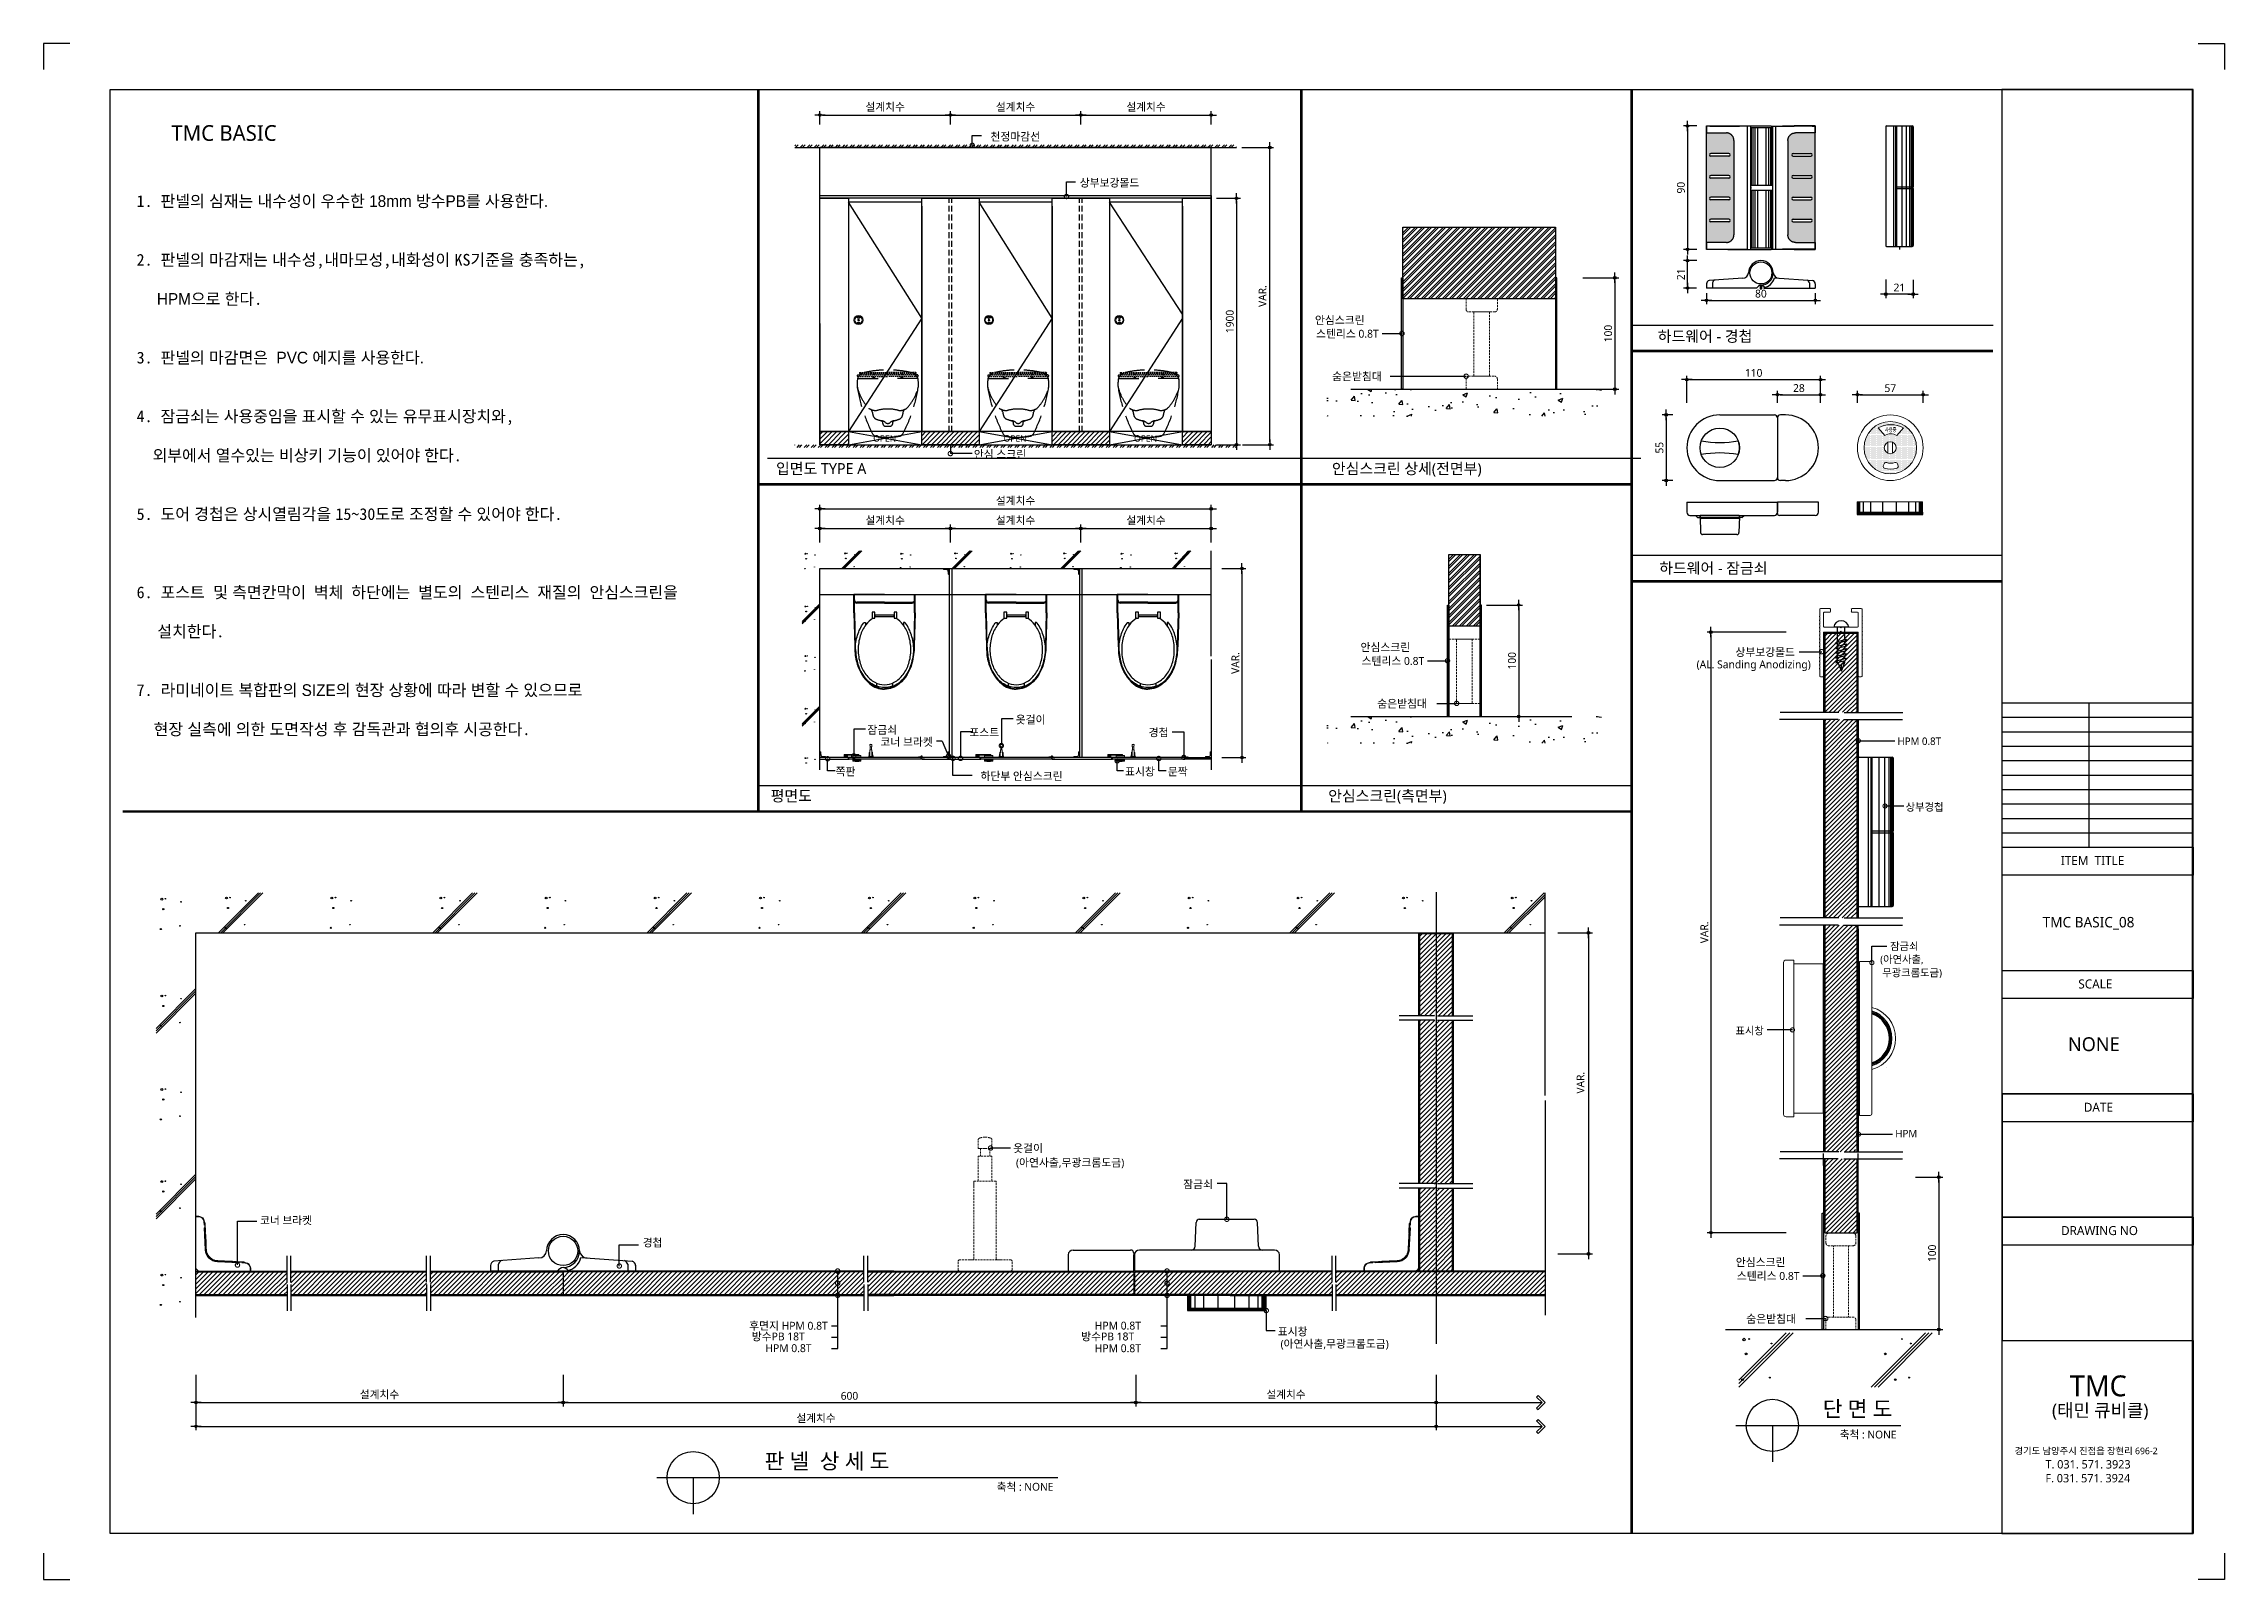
# Model space of a CAD drawing. Extents: x -256 to 8104, y -176 to 5714.
import ezdxf
from ezdxf.enums import TextEntityAlignment as Align

# ---------------------------------------------------------------- set-up
doc = ezdxf.new("R2010")
doc.units = 0
doc.header["$LTSCALE"] = 30
for name, pattern in [('CEN', [62, 60, -1, 0, -1]), ('HIDDEN', [0.375, 0.25, -0.125]), ('HIDDEN2', [4.7625, 3.175, -1.5875])]:
    doc.linetypes.add(name, pattern=pattern)
doc.layers.get('0').update_dxf_attribs({"linetype": 'CONTINUOUS'})
doc.layers.get('DEFPOINTS').update_dxf_attribs({"linetype": 'CONTINUOUS'})
for name, color, linetype in [('02---제품선', 4, 'CONTINUOUS'), ('0_toilet', 6, 'CONTINUOUS'), ('C', 2, 'CONTINUOUS'), ('curior-0Line', 252, 'CONTINUOUS'), ('DIM', 7, 'CONTINUOUS'), ('HAT', 8, 'CONTINUOUS'), ('HID', 9, 'HIDDEN'), ('jac text', 7, 'CONTINUOUS'), ('TIT', 3, 'CONTINUOUS'), ('경첩', 4, 'CONTINUOUS'), ('기타', 1, 'CONTINUOUS'), ('문자', 3, 'CONTINUOUS'), ('부자재', 4, 'CONTINUOUS'), ('상부보강몰드', 4, 'HIDDEN2'), ('옷걸이', 4, 'CONTINUOUS'), ('잠금쇠(회전형)', 4, 'CONTINUOUS'), ('중심선', 1, 'CEN'), ('치수', 1, 'CONTINUOUS'), ('판넬', 2, 'CONTINUOUS'), ('해치', 8, 'CONTINUOUS')]:
    doc.layers.add(name, color=color, linetype=linetype)
doc.styles.add('HDW', font='gulim.ttc')
doc.styles.add('돋움', font='malgun.ttf')
doc.dimstyles.new('10', dxfattribs={"dimscale": 10, "dimtxt": 3, "dimasz": 1, "dimexe": 1.5, "dimexo": 2, "dimgap": 1, "dimtad": 1, "dimdec": 0, "dimlunit": 6, "dimtxsty": '돋움', "dimblk": 'DIMDOT', "dimcen": -1, "dimdle": 1.5, "dimclrt": 3, "dimazin": 3, "dimtfac": 1, "dimtdec": 0, "dimtix": 1, "dimtmove": 2, "dimatfit": 3, "dimldrblk": 'DIMDOT', "dimarcsym": 0})
pattern_1 = [(45, (70955.914, 177.946), (-8.55643, 8.55643), [])]
pattern_2 = [(45, (70148.375, 66.368), (-8.980256, 8.980256), [])]
pattern_3 = [(45, (70151.98, 37.957), (-8.980256, 8.980256), [])]

# ---------------------------------------------------------------- blocks, each defined once
blk = doc.blocks.new('DIMDOT')
at = {"linetype": 'Continuous'}
blk.add_line((-2, 0), (2, 0), dxfattribs=at)
for radius in [0.5, 0.25]:
    blk.add_circle((0, 0), radius, dxfattribs=at)
blk = doc.blocks.new('*D206')
at = {"layer": 'DEFPOINTS', "color": 0}
for p in [(81693.7, 5653.9), (81193.7, 5597.6), (81693.7, 5597.6)]:
    blk.add_point(p, dxfattribs=at)
at = {"layer": 'DIM', "color": 0, "lineweight": -2, "ltscale": 10}
for p, q in [((81193.7, 5617.6), (81193.7, 5668.9)), ((81203.7, 5653.9), (81683.7, 5653.9)), ((81693.7, 5617.6), (81693.7, 5668.9))]:
    blk.add_line(p, q, dxfattribs=at)
at = {"layer": 'DIM', "color": 0, "lineweight": -2, "xscale": 10, "yscale": 10, "zscale": 10, "rotation": 180}
blk.add_blockref('DIMDOT', (81193.7, 5653.9), dxfattribs=at)
at = {"layer": 'DIM', "color": 0, "lineweight": -2, "xscale": 10, "yscale": 10, "zscale": 10}
blk.add_blockref('DIMDOT', (81693.7, 5653.9), dxfattribs=at)
at = {"layer": 'DIM', "color": 3, "insert": (81443.7, 5683.5), "char_height": 30, "attachment_point": 5, "style": '돋움'}
blk.add_mtext('설계치수', dxfattribs=at)
blk = doc.blocks.new('*D207')
at = {"layer": 'DEFPOINTS', "color": 0}
for p in [(82193.7, 5653.9), (81693.7, 5597.6), (82193.7, 5597.6)]:
    blk.add_point(p, dxfattribs=at)
at = {"layer": 'DIM', "color": 0, "lineweight": -2, "ltscale": 10}
for p, q in [((81693.7, 5617.6), (81693.7, 5668.9)), ((81703.7, 5653.9), (82183.7, 5653.9)), ((82193.7, 5617.6), (82193.7, 5668.9))]:
    blk.add_line(p, q, dxfattribs=at)
at = {"layer": 'DIM', "color": 0, "lineweight": -2, "xscale": 10, "yscale": 10, "zscale": 10, "rotation": 180}
blk.add_blockref('DIMDOT', (81693.7, 5653.9), dxfattribs=at)
at = {"layer": 'DIM', "color": 0, "lineweight": -2, "xscale": 10, "yscale": 10, "zscale": 10}
blk.add_blockref('DIMDOT', (82193.7, 5653.9), dxfattribs=at)
at = {"layer": 'DIM', "color": 3, "insert": (81943.7, 5683.5), "char_height": 30, "attachment_point": 5, "style": '돋움'}
blk.add_mtext('설계치수', dxfattribs=at)
blk = doc.blocks.new('*D208')
at = {"layer": 'DEFPOINTS', "color": 0}
for p in [(82693.7, 5653.9), (82193.7, 5597.6), (82693.7, 5597.6)]:
    blk.add_point(p, dxfattribs=at)
at = {"layer": 'DIM', "color": 0, "lineweight": -2, "ltscale": 10}
for p, q in [((82193.7, 5617.6), (82193.7, 5668.9)), ((82203.7, 5653.9), (82683.7, 5653.9)), ((82693.7, 5617.6), (82693.7, 5668.9))]:
    blk.add_line(p, q, dxfattribs=at)
at = {"layer": 'DIM', "color": 0, "lineweight": -2, "xscale": 10, "yscale": 10, "zscale": 10, "rotation": 180}
blk.add_blockref('DIMDOT', (82193.7, 5653.9), dxfattribs=at)
at = {"layer": 'DIM', "color": 0, "lineweight": -2, "xscale": 10, "yscale": 10, "zscale": 10}
blk.add_blockref('DIMDOT', (82693.7, 5653.9), dxfattribs=at)
at = {"layer": 'DIM', "color": 3, "insert": (82443.7, 5683.5), "char_height": 30, "attachment_point": 5, "style": '돋움'}
blk.add_mtext('설계치수', dxfattribs=at)
blk = doc.blocks.new('*D209')
at = {"layer": 'DEFPOINTS', "color": 0}
for p in [(82693.7, 5334.7), (82693.7, 4389.7), (82790.6, 4389.7)]:
    blk.add_point(p, dxfattribs=at)
at = {"layer": 'DIM', "color": 0, "lineweight": -2, "ltscale": 10}
for p, q in [((82713.7, 5334.7), (82805.6, 5334.7)), ((82790.6, 5324.7), (82790.6, 4399.7)), ((82713.7, 4389.7), (82805.6, 4389.7))]:
    blk.add_line(p, q, dxfattribs=at)
at = {"layer": 'DIM', "color": 0, "lineweight": -2, "xscale": 10, "yscale": 10, "zscale": 10}
for p, rotation in [((82790.6, 5334.7), 90), ((82790.6, 4389.7), 270)]:
    blk.add_blockref('DIMDOT', p, dxfattribs=dict(at, rotation=rotation))
at = {"layer": 'DIM', "color": 3, "insert": (82765, 4862.2), "char_height": 30, "attachment_point": 5, "rotation": 90, "style": '돋움'}
blk.add_mtext('1900', dxfattribs=at)
blk = doc.blocks.new('*D210')
at = {"layer": 'DEFPOINTS', "color": 0}
for p in [(82714.7, 3914.8), (82714.7, 3189.8), (82811.6, 3189.8)]:
    blk.add_point(p, dxfattribs=at)
at = {"layer": 'DIM', "color": 0, "lineweight": -2, "ltscale": 10}
for p, q in [((82734.7, 3914.8), (82826.6, 3914.8)), ((82811.6, 3904.8), (82811.6, 3199.8)), ((82734.7, 3189.8), (82826.6, 3189.8))]:
    blk.add_line(p, q, dxfattribs=at)
at = {"layer": 'DIM', "color": 0, "lineweight": -2, "xscale": 10, "yscale": 10, "zscale": 10}
for p, rotation in [((82811.6, 3914.8), 90), ((82811.6, 3189.8), 270)]:
    blk.add_blockref('DIMDOT', p, dxfattribs=dict(at, rotation=rotation))
at = {"layer": 'DIM', "color": 3, "insert": (82786.4, 3552.3), "char_height": 30, "attachment_point": 5, "rotation": 90, "style": '돋움'}
blk.add_mtext('VAR.', dxfattribs=at)
blk = doc.blocks.new('_DOTSMALL')
at = {"color": 0, "linetype": 'ByBlock', "const_width": 0.5}
blk.add_lwpolyline([(-0.0625, 0, 1), (0.0625, 0, 1)], format="xyb", close=True, dxfattribs=at)
blk = doc.blocks.new('A$C63EC304E')
at = {"layer": '치수', "color": 1, "xscale": 2.5, "yscale": 2.5, "zscale": 2.5, "rotation": 234.3098741996962}
blk.add_blockref('_DOTSMALL', (0.31, 0.31), dxfattribs=at)
blk = doc.blocks.new('A$C2BC9653E')
at = {"layer": '치수', "xscale": 0.3333333333333333, "yscale": 0.3333333333333333, "zscale": 0.3333333333333333}
blk.add_blockref('A$C63EC304E', (0, 0), dxfattribs=at)
blk = doc.blocks.new('A$C7FC71301')
at = {"layer": '치수', "rotation": 180}
blk.add_blockref('A$C2BC9653E', (0.21, 0.21), dxfattribs=at)
blk = doc.blocks.new('A$C4A20372B')
at = {"layer": '치수'}
blk.add_blockref('A$C7FC71301', (0, 0), dxfattribs=at)
blk = doc.blocks.new('A$C566469F5')
at = {"layer": '치수'}
blk.add_blockref('A$C4A20372B', (0, 0), dxfattribs=at)
blk = doc.blocks.new('A$C7E317CD4')
at = {"layer": '해치', "xscale": 2, "yscale": 2, "zscale": 2}
blk.add_blockref('A$C566469F5', (0, 0), dxfattribs=at)
blk = doc.blocks.new('A$C601D7F27')
at = {"layer": '치수'}
blk.add_blockref('A$C7E317CD4', (0, 0), dxfattribs=at)
blk = doc.blocks.new('A$C38802C08')
at = {"layer": '치수'}
blk.add_blockref('A$C601D7F27', (0, 0), dxfattribs=at)
blk = doc.blocks.new('*D211')
at = {"layer": 'DEFPOINTS', "color": 0}
for p in [(82693.7, 4068.3), (82193.7, 3995.2), (82693.7, 3995.2)]:
    blk.add_point(p, dxfattribs=at)
at = {"layer": 'DIM', "color": 0, "lineweight": -2, "ltscale": 10}
for p, q in [((82193.7, 4015.2), (82193.7, 4083.3)), ((82203.7, 4068.3), (82683.7, 4068.3)), ((82693.7, 4015.2), (82693.7, 4083.3))]:
    blk.add_line(p, q, dxfattribs=at)
at = {"layer": 'DIM', "color": 0, "lineweight": -2, "xscale": 10, "yscale": 10, "zscale": 10, "rotation": 180}
blk.add_blockref('DIMDOT', (82193.7, 4068.3), dxfattribs=at)
at = {"layer": 'DIM', "color": 0, "lineweight": -2, "xscale": 10, "yscale": 10, "zscale": 10}
blk.add_blockref('DIMDOT', (82693.7, 4068.3), dxfattribs=at)
at = {"layer": 'DIM', "color": 3, "insert": (82443.7, 4098), "char_height": 30, "attachment_point": 5, "style": '돋움'}
blk.add_mtext('설계치수', dxfattribs=at)
blk = doc.blocks.new('*D212')
at = {"layer": 'DEFPOINTS', "color": 0}
for p in [(82693.7, 4143.7), (81193.7, 3995.2), (82693.7, 3995.2)]:
    blk.add_point(p, dxfattribs=at)
at = {"layer": 'DIM', "color": 0, "lineweight": -2, "ltscale": 10}
for p, q in [((81193.7, 4015.2), (81193.7, 4158.7)), ((81203.7, 4143.7), (82683.7, 4143.7)), ((82693.7, 4015.2), (82693.7, 4158.7))]:
    blk.add_line(p, q, dxfattribs=at)
at = {"layer": 'DIM', "color": 0, "lineweight": -2, "xscale": 10, "yscale": 10, "zscale": 10, "rotation": 180}
blk.add_blockref('DIMDOT', (81193.7, 4143.7), dxfattribs=at)
at = {"layer": 'DIM', "color": 0, "lineweight": -2, "xscale": 10, "yscale": 10, "zscale": 10}
blk.add_blockref('DIMDOT', (82693.7, 4143.7), dxfattribs=at)
at = {"layer": 'DIM', "color": 3, "insert": (81943.7, 4173.3), "char_height": 30, "attachment_point": 5, "style": '돋움'}
blk.add_mtext('설계치수', dxfattribs=at)
blk = doc.blocks.new('*D213')
at = {"layer": 'DEFPOINTS', "color": 0}
for p in [(82193.7, 4068.3), (81693.7, 3995.2), (82193.7, 3995.2)]:
    blk.add_point(p, dxfattribs=at)
at = {"layer": 'DIM', "color": 0, "lineweight": -2, "ltscale": 10}
for p, q in [((81693.7, 4015.2), (81693.7, 4083.3)), ((81703.7, 4068.3), (82183.7, 4068.3)), ((82193.7, 4015.2), (82193.7, 4083.3))]:
    blk.add_line(p, q, dxfattribs=at)
at = {"layer": 'DIM', "color": 0, "lineweight": -2, "xscale": 10, "yscale": 10, "zscale": 10, "rotation": 180}
blk.add_blockref('DIMDOT', (81693.7, 4068.3), dxfattribs=at)
at = {"layer": 'DIM', "color": 0, "lineweight": -2, "xscale": 10, "yscale": 10, "zscale": 10}
blk.add_blockref('DIMDOT', (82193.7, 4068.3), dxfattribs=at)
at = {"layer": 'DIM', "color": 3, "insert": (81943.7, 4098), "char_height": 30, "attachment_point": 5, "style": '돋움'}
blk.add_mtext('설계치수', dxfattribs=at)
blk = doc.blocks.new('*D214')
at = {"layer": 'DEFPOINTS', "color": 0}
for p in [(81693.7, 4068.3), (81193.7, 3995.2), (81693.7, 3995.2)]:
    blk.add_point(p, dxfattribs=at)
at = {"layer": 'DIM', "color": 0, "lineweight": -2, "ltscale": 10}
for p, q in [((81193.7, 4015.2), (81193.7, 4083.3)), ((81203.7, 4068.3), (81683.7, 4068.3)), ((81693.7, 4015.2), (81693.7, 4083.3))]:
    blk.add_line(p, q, dxfattribs=at)
at = {"layer": 'DIM', "color": 0, "lineweight": -2, "xscale": 10, "yscale": 10, "zscale": 10, "rotation": 180}
blk.add_blockref('DIMDOT', (81193.7, 4068.3), dxfattribs=at)
at = {"layer": 'DIM', "color": 0, "lineweight": -2, "xscale": 10, "yscale": 10, "zscale": 10}
blk.add_blockref('DIMDOT', (81693.7, 4068.3), dxfattribs=at)
at = {"layer": 'DIM', "color": 3, "insert": (81443.7, 4098), "char_height": 30, "attachment_point": 5, "style": '돋움'}
blk.add_mtext('설계치수', dxfattribs=at)
blk = doc.blocks.new('*D215')
at = {"layer": 'DEFPOINTS', "color": 0}
for p in [(85029.1, 4639.2), (84517.1, 4530.6), (85029.1, 4530.6)]:
    blk.add_point(p, dxfattribs=at)
at = {"layer": 'DIM', "color": 0, "lineweight": -2, "ltscale": 10}
for p, q in [((84517.1, 4550.6), (84517.1, 4654.2)), ((84527.1, 4639.2), (85019.1, 4639.2)), ((85029.1, 4550.6), (85029.1, 4654.2))]:
    blk.add_line(p, q, dxfattribs=at)
at = {"layer": 'DIM', "color": 0, "lineweight": -2, "xscale": 10, "yscale": 10, "zscale": 10, "rotation": 180}
blk.add_blockref('DIMDOT', (84517.1, 4639.2), dxfattribs=at)
at = {"layer": 'DIM', "color": 0, "lineweight": -2, "xscale": 10, "yscale": 10, "zscale": 10}
blk.add_blockref('DIMDOT', (85029.1, 4639.2), dxfattribs=at)
at = {"layer": 'DIM', "color": 3, "insert": (84773.1, 4664.8), "char_height": 30, "attachment_point": 5, "style": '돋움'}
blk.add_mtext('110', dxfattribs=at)
blk = doc.blocks.new('*D216')
at = {"layer": 'DEFPOINTS', "color": 0}
for p in [(84864.1, 4530.6), (85029.1, 4581.3), (85029.1, 4530.6)]:
    blk.add_point(p, dxfattribs=at)
at = {"layer": 'DIM', "color": 0, "lineweight": -2, "ltscale": 10}
for p, q in [((84864.1, 4550.6), (84864.1, 4596.3)), ((84874.1, 4581.3), (85019.1, 4581.3)), ((85029.1, 4550.6), (85029.1, 4596.3))]:
    blk.add_line(p, q, dxfattribs=at)
at = {"layer": 'DIM', "color": 0, "lineweight": -2, "xscale": 10, "yscale": 10, "zscale": 10, "rotation": 180}
blk.add_blockref('DIMDOT', (84864.1, 4581.3), dxfattribs=at)
at = {"layer": 'DIM', "color": 0, "lineweight": -2, "xscale": 10, "yscale": 10, "zscale": 10}
blk.add_blockref('DIMDOT', (85029.1, 4581.3), dxfattribs=at)
at = {"layer": 'DIM', "color": 3, "insert": (84946.6, 4606.8), "char_height": 30, "attachment_point": 5, "style": '돋움'}
blk.add_mtext('28', dxfattribs=at)
blk = doc.blocks.new('*D217')
at = {"layer": 'DEFPOINTS', "color": 0}
for p in [(85170.9, 4530.6), (85422.9, 4581.3), (85422.9, 4530.6)]:
    blk.add_point(p, dxfattribs=at)
at = {"layer": 'DIM', "color": 0, "lineweight": -2, "ltscale": 10}
for p, q in [((85170.9, 4550.6), (85170.9, 4596.3)), ((85180.9, 4581.3), (85412.9, 4581.3)), ((85422.9, 4550.6), (85422.9, 4596.3))]:
    blk.add_line(p, q, dxfattribs=at)
at = {"layer": 'DIM', "color": 0, "lineweight": -2, "xscale": 10, "yscale": 10, "zscale": 10, "rotation": 180}
blk.add_blockref('DIMDOT', (85170.9, 4581.3), dxfattribs=at)
at = {"layer": 'DIM', "color": 0, "lineweight": -2, "xscale": 10, "yscale": 10, "zscale": 10}
blk.add_blockref('DIMDOT', (85422.9, 4581.3), dxfattribs=at)
at = {"layer": 'DIM', "color": 3, "insert": (85296.9, 4606.5), "char_height": 30, "attachment_point": 5, "style": '돋움'}
blk.add_mtext('57', dxfattribs=at)
blk = doc.blocks.new('*D218')
at = {"layer": 'DEFPOINTS', "color": 0}
for p in [(84574.8, 5612), (84519.8, 5138.9), (84574.8, 5138.9)]:
    blk.add_point(p, dxfattribs=at)
at = {"layer": 'DIM', "color": 0, "lineweight": -2, "ltscale": 10}
for p, q in [((84554.8, 5612), (84504.8, 5612)), ((84519.8, 5602), (84519.8, 5148.9)), ((84554.8, 5138.9), (84504.8, 5138.9))]:
    blk.add_line(p, q, dxfattribs=at)
at = {"layer": 'DIM', "color": 0, "lineweight": -2, "xscale": 10, "yscale": 10, "zscale": 10}
for p, rotation in [((84519.8, 5612), 90), ((84519.8, 5138.9), 270)]:
    blk.add_blockref('DIMDOT', p, dxfattribs=dict(at, rotation=rotation))
at = {"layer": 'DIM', "color": 3, "insert": (84494.3, 5375.4), "char_height": 30, "attachment_point": 5, "rotation": 90, "style": '돋움'}
blk.add_mtext('90', dxfattribs=at)
blk = doc.blocks.new('*D219')
at = {"layer": 'DEFPOINTS', "color": 0}
for p in [(84592.4, 4990.6), (85009.5, 4990.6), (85009.5, 4943.3)]:
    blk.add_point(p, dxfattribs=at)
at = {"layer": 'DIM', "color": 0, "lineweight": -2, "ltscale": 10}
for p, q in [((84592.4, 4970.6), (84592.4, 4928.3)), ((84602.4, 4943.3), (84999.5, 4943.3)), ((85009.5, 4970.6), (85009.5, 4928.3))]:
    blk.add_line(p, q, dxfattribs=at)
at = {"layer": 'DIM', "color": 0, "lineweight": -2, "xscale": 10, "yscale": 10, "zscale": 10, "rotation": 180}
blk.add_blockref('DIMDOT', (84592.4, 4943.3), dxfattribs=at)
at = {"layer": 'DIM', "color": 0, "lineweight": -2, "xscale": 10, "yscale": 10, "zscale": 10}
blk.add_blockref('DIMDOT', (85009.5, 4943.3), dxfattribs=at)
at = {"layer": 'DIM', "color": 3, "insert": (84800.9, 4968.8), "char_height": 30, "attachment_point": 5, "style": '돋움'}
blk.add_mtext('80', dxfattribs=at)
blk = doc.blocks.new('*D220')
at = {"layer": 'DEFPOINTS', "color": 0}
for p in [(84519.8, 5095.6), (84574.8, 5095.6), (84574.1, 4990.6)]:
    blk.add_point(p, dxfattribs=at)
at = {"layer": 'DIM', "color": 0, "lineweight": -2, "ltscale": 10}
for p, q in [((84554.8, 5095.6), (84504.8, 5095.6)), ((84519.8, 5000.6), (84519.8, 5085.6)), ((84554.1, 4990.6), (84504.8, 4990.6))]:
    blk.add_line(p, q, dxfattribs=at)
at = {"layer": 'DIM', "color": 0, "lineweight": -2, "xscale": 10, "yscale": 10, "zscale": 10}
for p, rotation in [((84519.8, 5095.6), 90), ((84519.8, 4990.6), 270)]:
    blk.add_blockref('DIMDOT', p, dxfattribs=dict(at, rotation=rotation))
at = {"layer": 'DIM', "color": 3, "insert": (84494.4, 5043.1), "char_height": 30, "attachment_point": 5, "rotation": 90, "style": '돋움'}
blk.add_mtext('21', dxfattribs=at)
blk = doc.blocks.new('*D221')
at = {"layer": 'DEFPOINTS', "color": 0}
for p in [(85279.3, 5042.8), (85384.3, 5042.1), (85279.3, 4967.1)]:
    blk.add_point(p, dxfattribs=at)
at = {"layer": 'DIM', "color": 0, "lineweight": -2, "ltscale": 10}
for p, q in [((85279.3, 5022.8), (85279.3, 4952.1)), ((85384.3, 5022.1), (85384.3, 4952.1)), ((85374.3, 4967.1), (85289.3, 4967.1))]:
    blk.add_line(p, q, dxfattribs=at)
at = {"layer": 'DIM', "color": 0, "lineweight": -2, "xscale": 10, "yscale": 10, "zscale": 10, "rotation": 180}
blk.add_blockref('DIMDOT', (85279.3, 4967.1), dxfattribs=at)
at = {"layer": 'DIM', "color": 0, "lineweight": -2, "xscale": 10, "yscale": 10, "zscale": 10}
blk.add_blockref('DIMDOT', (85384.3, 4967.1), dxfattribs=at)
at = {"layer": 'DIM', "color": 3, "insert": (85331.8, 4992.5), "char_height": 30, "attachment_point": 5, "style": '돋움'}
blk.add_mtext('21', dxfattribs=at)
blk = doc.blocks.new('A$C10E41893')
at = {"layer": '부자재'}
for p, q in [((6, 0), (6, 196)), ((123, 196), (6, 196)), ((123, 192), (6, 192)), ((55, 0), (55, 177)), ((61, 0), (61, 177)), ((6, 0), (6, -196)), ((55, 0), (55, -177)), ((61, 0), (61, -177)), ((123, -192), (6, -192)), ((123, -196), (6, -196))]:
    blk.add_line(p, q, dxfattribs=at)
for points in [[(123, 196, -0.012538), (123, 196), (335, 190, -0.055395), (445, 175, -0.154276), (577, 93, -0.179504), (612, 0, -0.179504)], [(123, 192, -0.012538), (123, 192), (335, 187, -0.055395), (444, 172, -0.154276), (574, 91, -0.179504), (608, 0, -0.179504)], [(157, -72, 0.089162), (200, -119, 0.085733), (270, -155, 0.075373), (359, -168, 0.075373), (447, -155, 0.085733), (517, -119, 0.106084), (567, -62, 0.126931), (583, 0, 0.126931), (567, 62, 0.106084), (517, 119, 0.085733), (447, 155, 0.075373), (359, 168, 0.075373), (270, 155, 0.085733), (200, 119, 0.089162), (157, 72)], [(572, 51), (589, 51), (589, 60, 0.021185), (583, 71, 0.106084), (528, 134, 0.085733), (453, 172, 0.075373), (359, 187, 0.075373), (265, 172, 0.085733), (189, 134, 0.007337), (184, 130), (184, 122), (205, 122)], [(123, -196, 0.012538), (123, -196), (335, -190, 0.055395), (445, -175, 0.154276), (577, -93, 0.179504), (612, 0, 0.179504)], [(123, -192, 0.012538), (123, -192), (335, -187, 0.055395), (444, -172, 0.154276), (574, -91, 0.179504), (608, 0, 0.179504)], [(589, -51, 0.090214), (598, 0, 0.090214), (589, 51, 0.106084)], [(572, -51), (589, -51), (589, -60, -0.021185), (583, -71, -0.106084), (528, -134, -0.085733), (453, -172, -0.075373), (359, -187, -0.075373), (265, -172, -0.085733), (189, -134, -0.007337), (184, -130), (184, -122), (205, -122)]]:
    blk.add_lwpolyline(points, format="xyb", dxfattribs=at)
blk.add_lwpolyline([(138, -61), (119, -61), (119, -79), (157, -79), (157, -61), (138, -61), (147, -61), (147, 61), (138, 61), (157, 61), (157, 79), (119, 79), (119, 61), (138, 61), (138, -61), (119, -61)], dxfattribs=at)
for centre, start, end in [((40, 177), 0, 90), ((46, 177), 0, 90), ((40, -177), 270, 0), ((46, -177), 270, 0)]:
    blk.add_arc(centre, 15, start, end, dxfattribs=at)
blk = doc.blocks.new('A$C460A2A32')
at = {"color": 0}
for p, q in [((3, 20), (0, 16)), ((3, 20), (9, 20)), ((4, 10), (162, 10)), ((9, 20), (162, 20)), ((13, 32), (11, 30)), ((13, 32), (162, 32)), ((13, 27), (162, 27)), ((312, 32), (162, 32)), ((312, 27), (162, 27)), ((316, 20), (162, 20)), ((321, 10), (162, 10)), ((312, 32), (313, 30)), ((322, 20), (316, 20)), ((322, 20), (324, 16))]:
    blk.add_line(p, q, dxfattribs=at)
for centre, radius, start, end in [((4, 14), 4, 150.0107, 270), ((13, 29), 2, 135, 270), ((109, 28), 26, 182.6717, 198.4118), ((109, 10), 26, 180, 202.6199), ((107, 28), 23, 183.0205, 200.9186), ((107, 10), 23, 180, 205.7715), ((69, 10), 23, 334.2285, 0), ((69, 28), 23, 339.0814, 356.9795), ((67, 10), 26, 337.3801, 0), ((67, 28), 26, 341.5882, 357.3283), ((257, 10), 26, 180, 202.6199), ((257, 28), 26, 182.6717, 198.4118), ((256, 28), 23, 183.0205, 200.9186), ((256, 10), 23, 180, 205.7715), ((217, 10), 23, 334.2285, 0), ((217, 28), 23, 339.0814, 356.9795), ((216, 28), 26, 341.5882, 357.3283), ((216, 10), 26, 337.3801, 0), ((312, 29), 2, 270, 45), ((321, 14), 4, 270, 29.9893)]:
    blk.add_arc(centre, radius, start, end, dxfattribs=at)
blk = doc.blocks.new('*D222')
at = {"layer": 'DEFPOINTS', "color": 0}
for p in [(84482.8, 4504.1), (84437.2, 4252.1), (84482.8, 4252.1)]:
    blk.add_point(p, dxfattribs=at)
at = {"layer": 'DIM', "color": 0, "lineweight": -2, "ltscale": 10}
for p, q in [((84462.8, 4504.1), (84422.2, 4504.1)), ((84437.2, 4494.1), (84437.2, 4262.1)), ((84462.8, 4252.1), (84422.2, 4252.1))]:
    blk.add_line(p, q, dxfattribs=at)
at = {"layer": 'DIM', "color": 0, "lineweight": -2, "xscale": 10, "yscale": 10, "zscale": 10}
for p, rotation in [((84437.2, 4504.1), 90), ((84437.2, 4252.1), 270)]:
    blk.add_blockref('DIMDOT', p, dxfattribs=dict(at, rotation=rotation))
at = {"layer": 'DIM', "color": 3, "insert": (84411.9, 4378.1), "char_height": 30, "attachment_point": 5, "rotation": 90, "style": '돋움'}
blk.add_mtext('55', dxfattribs=at)
blk = doc.blocks.new('*D223')
at = {"layer": 'DEFPOINTS', "color": 0}
for p in [(84918.1, 3671), (84609.4, 1367.7), (84918.1, 1367.7)]:
    blk.add_point(p, dxfattribs=at)
at = {"layer": 'DIM', "color": 0, "lineweight": -2, "ltscale": 10}
for p, q in [((84898.1, 3671), (84594.4, 3671)), ((84609.4, 3661), (84609.4, 1377.7)), ((84898.1, 1367.7), (84594.4, 1367.7))]:
    blk.add_line(p, q, dxfattribs=at)
at = {"layer": 'DIM', "color": 0, "lineweight": -2, "xscale": 10, "yscale": 10, "zscale": 10}
for p, rotation in [((84609.4, 3671), 90), ((84609.4, 1367.7), 270)]:
    blk.add_blockref('DIMDOT', p, dxfattribs=dict(at, rotation=rotation))
at = {"layer": 'DIM', "color": 3, "insert": (84584.1, 2519.4), "char_height": 30, "attachment_point": 5, "rotation": 90, "style": '돋움'}
blk.add_mtext('VAR.', dxfattribs=at)
blk = doc.blocks.new('A$C13EB2441')
for p, q in [((0.84, 7.37), (0.84, 14.11)), ((0.84, 6.74), (0.84, 0))]:
    blk.add_line(p, q)
blk = doc.blocks.new('*D224')
at = {"layer": 'DEFPOINTS', "color": 0}
for p in [(85373.8, 1580.5), (85382.9, 996.2), (85482.8, 996.2)]:
    blk.add_point(p, dxfattribs=at)
at = {"layer": 'DIM', "color": 0, "lineweight": -2, "ltscale": 10}
for p, q in [((85393.8, 1580.5), (85497.8, 1580.5)), ((85482.8, 1570.5), (85482.8, 1006.2)), ((85402.9, 996.2), (85497.8, 996.2))]:
    blk.add_line(p, q, dxfattribs=at)
at = {"layer": 'DIM', "color": 0, "lineweight": -2, "xscale": 10, "yscale": 10, "zscale": 10}
for p, rotation in [((85482.8, 1580.5), 90), ((85482.8, 996.2), 270)]:
    blk.add_blockref('DIMDOT', p, dxfattribs=dict(at, rotation=rotation))
at = {"layer": 'DIM', "color": 3, "insert": (85457.2, 1288.4), "char_height": 30, "attachment_point": 5, "rotation": 90, "style": '돋움'}
blk.add_mtext('100', dxfattribs=at)
blk = doc.blocks.new('*D225')
at = {"layer": 'DEFPOINTS', "color": 0}
for p in [(82790.6, 5529.5), (82918, 5529.5), (82793.1, 4389.7)]:
    blk.add_point(p, dxfattribs=at)
at = {"layer": 'DIM', "color": 0, "lineweight": -2, "ltscale": 10}
for p, q in [((82810.6, 5529.5), (82933, 5529.5)), ((82918, 4399.7), (82918, 5519.5)), ((82813.1, 4389.7), (82933, 4389.7))]:
    blk.add_line(p, q, dxfattribs=at)
at = {"layer": 'DIM', "color": 0, "lineweight": -2, "xscale": 10, "yscale": 10, "zscale": 10}
for p, rotation in [((82918, 5529.5), 90), ((82918, 4389.7), 270)]:
    blk.add_blockref('DIMDOT', p, dxfattribs=dict(at, rotation=rotation))
at = {"layer": 'DIM', "color": 3, "insert": (82890.7, 4959.6), "char_height": 30, "attachment_point": 5, "rotation": 90, "style": '돋움'}
blk.add_mtext('VAR.', dxfattribs=at)
blk = doc.blocks.new('*D226')
at = {"layer": 'DEFPOINTS', "color": 0}
for p in [(78801.8, 841.9), (80208.9, 841.9), (80208.9, 716.2)]:
    blk.add_point(p, dxfattribs=at)
at = {"layer": 'DIM', "color": 0, "lineweight": -2, "ltscale": 10}
for p, q in [((78801.8, 821.9), (78801.8, 701.2)), ((80208.9, 821.9), (80208.9, 701.2)), ((78811.8, 716.2), (80198.9, 716.2))]:
    blk.add_line(p, q, dxfattribs=at)
at = {"layer": 'DIM', "color": 0, "lineweight": -2, "xscale": 10, "yscale": 10, "zscale": 10, "rotation": 180}
blk.add_blockref('DIMDOT', (78801.8, 716.2), dxfattribs=at)
at = {"layer": 'DIM', "color": 0, "lineweight": -2, "xscale": 10, "yscale": 10, "zscale": 10}
blk.add_blockref('DIMDOT', (80208.9, 716.2), dxfattribs=at)
at = {"layer": 'DIM', "color": 3, "insert": (79505.3, 745.8), "char_height": 30, "attachment_point": 5, "style": '돋움'}
blk.add_mtext('설계치수', dxfattribs=at)
blk = doc.blocks.new('*D227')
at = {"layer": 'DEFPOINTS', "color": 0}
for p in [(78801.8, 841.9), (83555.7, 841.9), (83555.7, 624.7)]:
    blk.add_point(p, dxfattribs=at)
at = {"layer": 'DIM', "color": 0, "lineweight": -2, "ltscale": 10}
for p, q in [((78801.8, 821.9), (78801.8, 609.7)), ((83555.7, 821.9), (83555.7, 609.7)), ((78811.8, 624.7), (83545.7, 624.7))]:
    blk.add_line(p, q, dxfattribs=at)
at = {"layer": 'DIM', "color": 0, "lineweight": -2, "xscale": 10, "yscale": 10, "zscale": 10, "rotation": 180}
blk.add_blockref('DIMDOT', (78801.8, 624.7), dxfattribs=at)
at = {"layer": 'DIM', "color": 0, "lineweight": -2, "xscale": 10, "yscale": 10, "zscale": 10}
blk.add_blockref('DIMDOT', (83555.7, 624.7), dxfattribs=at)
at = {"layer": 'DIM', "color": 3, "insert": (81178.7, 654.4), "char_height": 30, "attachment_point": 5, "style": '돋움'}
blk.add_mtext('설계치수', dxfattribs=at)
blk = doc.blocks.new('*D228')
at = {"layer": 'DEFPOINTS', "color": 0}
for p in [(82404.8, 841.9), (83555.7, 841.9), (83555.7, 716.2)]:
    blk.add_point(p, dxfattribs=at)
at = {"layer": 'DIM', "color": 0, "lineweight": -2, "ltscale": 10}
for p, q in [((82404.8, 821.9), (82404.8, 701.2)), ((83555.7, 821.9), (83555.7, 701.2)), ((82414.8, 716.2), (83545.7, 716.2))]:
    blk.add_line(p, q, dxfattribs=at)
at = {"layer": 'DIM', "color": 0, "lineweight": -2, "xscale": 10, "yscale": 10, "zscale": 10, "rotation": 180}
blk.add_blockref('DIMDOT', (82404.8, 716.2), dxfattribs=at)
at = {"layer": 'DIM', "color": 0, "lineweight": -2, "xscale": 10, "yscale": 10, "zscale": 10}
blk.add_blockref('DIMDOT', (83555.7, 716.2), dxfattribs=at)
at = {"layer": 'DIM', "color": 3, "insert": (82980.3, 745.8), "char_height": 30, "attachment_point": 5, "style": '돋움'}
blk.add_mtext('설계치수', dxfattribs=at)
blk = doc.blocks.new('*D229')
at = {"layer": 'DEFPOINTS', "color": 0}
for p in [(80208.9, 841.9), (82404.8, 841.9), (82404.8, 716.2)]:
    blk.add_point(p, dxfattribs=at)
at = {"layer": 'DIM', "color": 0, "lineweight": -2, "ltscale": 10}
for p, q in [((80208.9, 821.9), (80208.9, 701.2)), ((82404.8, 821.9), (82404.8, 701.2)), ((80218.9, 716.2), (82394.8, 716.2))]:
    blk.add_line(p, q, dxfattribs=at)
at = {"layer": 'DIM', "color": 0, "lineweight": -2, "xscale": 10, "yscale": 10, "zscale": 10, "rotation": 180}
blk.add_blockref('DIMDOT', (80208.9, 716.2), dxfattribs=at)
at = {"layer": 'DIM', "color": 0, "lineweight": -2, "xscale": 10, "yscale": 10, "zscale": 10}
blk.add_blockref('DIMDOT', (82404.8, 716.2), dxfattribs=at)
at = {"layer": 'DIM', "color": 3, "insert": (81306.9, 741.7), "char_height": 30, "attachment_point": 5, "style": '돋움'}
blk.add_mtext('600', dxfattribs=at)
blk = doc.blocks.new('A$C06B31977')
for p, q in [((1.26, 11.06), (1.26, 21.17)), ((1.26, 10.11), (1.26, 0))]:
    blk.add_line(p, q)
blk = doc.blocks.new('*D230')
at = {"layer": 'DEFPOINTS', "color": 0}
for p in [(84002.5, 2517.5), (84002.5, 1286.2), (84140.3, 1286.2)]:
    blk.add_point(p, dxfattribs=at)
at = {"layer": 'DIM', "color": 0, "lineweight": -2, "ltscale": 10}
for p, q in [((84022.5, 2517.5), (84155.3, 2517.5)), ((84140.3, 2507.5), (84140.3, 1296.2)), ((84022.5, 1286.2), (84155.3, 1286.2))]:
    blk.add_line(p, q, dxfattribs=at)
at = {"layer": 'DIM', "color": 0, "lineweight": -2, "xscale": 10, "yscale": 10, "zscale": 10}
for p, rotation in [((84140.3, 2517.5), 90), ((84140.3, 1286.2), 270)]:
    blk.add_blockref('DIMDOT', p, dxfattribs=dict(at, rotation=rotation))
at = {"layer": 'DIM', "color": 3, "insert": (84109.6, 1942.8), "char_height": 30, "attachment_point": 5, "rotation": 90, "style": '돋움'}
blk.add_mtext('VAR.', dxfattribs=at)
blk = doc.blocks.new('*D231')
at = {"layer": 'DEFPOINTS', "color": 0}
for p in [(83729.4, 3774.8), (83729.4, 3347.4), (83872.3, 3347.4)]:
    blk.add_point(p, dxfattribs=at)
at = {"layer": 'DIM', "color": 0, "lineweight": -2, "ltscale": 10}
for p, q in [((83749.4, 3774.8), (83887.3, 3774.8)), ((83872.3, 3764.8), (83872.3, 3357.4)), ((83749.4, 3347.4), (83887.3, 3347.4))]:
    blk.add_line(p, q, dxfattribs=at)
at = {"layer": 'DIM', "color": 0, "lineweight": -2, "xscale": 10, "yscale": 10, "zscale": 10}
for p, rotation in [((83872.3, 3774.8), 90), ((83872.3, 3347.4), 270)]:
    blk.add_blockref('DIMDOT', p, dxfattribs=dict(at, rotation=rotation))
at = {"layer": 'DIM', "color": 3, "insert": (83846.7, 3561.1), "char_height": 30, "attachment_point": 5, "rotation": 90, "style": '돋움'}
blk.add_mtext('100', dxfattribs=at)
blk = doc.blocks.new('*D232')
at = {"layer": 'DEFPOINTS', "color": 0}
for p in [(84098.1, 5029.8), (84098.1, 4602.3), (84241, 4602.3)]:
    blk.add_point(p, dxfattribs=at)
at = {"layer": 'DIM', "color": 0, "lineweight": -2, "ltscale": 10}
for p, q in [((84118.1, 5029.8), (84256, 5029.8)), ((84241, 5019.8), (84241, 4612.3)), ((84118.1, 4602.3), (84256, 4602.3))]:
    blk.add_line(p, q, dxfattribs=at)
at = {"layer": 'DIM', "color": 0, "lineweight": -2, "xscale": 10, "yscale": 10, "zscale": 10}
for p, rotation in [((84241, 5029.8), 90), ((84241, 4602.3), 270)]:
    blk.add_blockref('DIMDOT', p, dxfattribs=dict(at, rotation=rotation))
at = {"layer": 'DIM', "color": 3, "insert": (84215.4, 4816), "char_height": 30, "attachment_point": 5, "rotation": 90, "style": '돋움'}
blk.add_mtext('100', dxfattribs=at)
blk = doc.blocks.new('BASIC_08', base_point=(78473.5, 213.7))
h = blk.add_hatch()
h.set_pattern_fill('ANSI31', color=2, style=0)
h.set_pattern_definition([(45, (81709.89, 1810.6277), (-2.245064, 2.245064), [])])
h.paths.add_polyline_path([(83604.4, 3774.8), (83599.4, 3774.8), (83599.4, 3563.2, -1), (83599.4, 3559), (83599.4, 3347.4), (83604.4, 3347.4)])
h.paths.add_polyline_path([(83729.4, 3559, -1), (83729.4, 3563.2), (83729.4, 3774.8), (83724.4, 3774.8), (83724.4, 3347.4), (83729.4, 3347.4)])
at = {"layer": 'HAT'}
h = blk.add_hatch(dxfattribs=at)
h.set_pattern_fill('ANSI32', color=256, scale=2, style=0)
h.set_pattern_definition([(45, (69857.61, -103.52), (-13.470384, 13.470384), []), (45, (69866.59, -103.52), (-13.470384, 13.470384), [])])
h.paths.add_polyline_path([(81097, 5539.5), (82790.6, 5539.5), (82790.6, 5529.5), (81097, 5529.5)])
h = blk.add_hatch(dxfattribs=at)
h.set_pattern_fill('ANSI32', color=256, scale=2, style=0)
h.set_pattern_definition([(45, (70171.724, -29.362), (-13.470384, 13.470384), []), (45, (70180.704, -29.362), (-13.470384, 13.470384), [])])
h.paths.add_polyline_path([(83428.6, 5223.6), (84014, 5223.6), (84014, 4948.9), (83428.6, 4948.9)])
h = blk.add_hatch(dxfattribs=at)
h.set_pattern_fill('ANSI32', color=256, scale=2, style=0)
h.set_pattern_definition([(45, (69857.61, 78.46), (-13.470384, 13.470384), []), (45, (69866.59, 78.46), (-13.470384, 13.470384), [])])
h.paths.add_polyline_path([(81097, 4379.2), (82790.6, 4379.2), (82790.6, 4389.2), (81097, 4389.2)])
h = blk.add_hatch(dxfattribs=at)
h.set_pattern_fill('ANSI32', color=256, scale=2, style=0)
h.set_pattern_definition([(45, (78523.04, -29.362), (-13.470384, 13.470384), []), (45, (78532.021, -29.362), (-13.470384, 13.470384), [])])
h.paths.add_polyline_path([(83724.4, 3968.6), (83604.4, 3968.6), (83604.4, 3694), (83724.4, 3694), (83724.4, 3774.8)])
at = {"layer": 'HAT', "transparency": 33554687}
h = blk.add_hatch(dxfattribs=at)
h.set_pattern_fill('ANSI31', color=256, scale=3.811219)
h.set_pattern_definition(pattern_1)
h.paths.add_polyline_path([(85099.4, 3363.3), (85120.5, 3363.3), (85169.5, 3363.3), (85169.5, 3666.3), (85045.6, 3666.3), (85045.6, 3363.3)])
at = {"layer": 'HAT'}
h = blk.add_hatch(dxfattribs=at)
h.set_pattern_fill('ANSI31', color=256, scale=3.811219, style=0)
h.set_pattern_definition(pattern_1)
edge = h.paths.add_edge_path()
edge.add_line((85169.5, 3289.2), (85112.9, 3289.2))
edge.add_arc((85110.9, 3289.2), 1.99, -54.30987, 0, ccw=False)
edge.add_arc((85110.9, 3289.2), 1.99, 125.69013, 305.69013, ccw=False)
edge.add_arc((85110.9, 3289.2), 1.99, 0, 125.69013, ccw=False)
edge.add_line((85112.9, 3289.2), (85169.5, 3289.2))
edge.add_line((85169.5, 3289.2), (85169.5, 3335.7))
edge.add_line((85169.5, 3335.7), (85159.7, 3335.7))
edge.add_spline(control_points=[(85157, 3328.2), (85157.9, 3330.7), (85158.8, 3333.2), (85159.7, 3335.7)], knot_values=[0, 0, 0, 0, 0.152076, 0.152076, 0.152076, 0.152076], degree=3, periodic=0)
edge.add_line((85159.7, 3335.7), (85107.5, 3335.7))
edge.add_line((85107.5, 3335.7), (85107.5, 2574.8))
edge.add_line((85107.5, 2574.8), (85161.6, 2574.8))
edge.add_spline(control_points=[(85161.6, 2574.8), (85164.6, 2583.1), (85167.5, 2590.6), (85169.5, 2594.2)], knot_values=[0.152076, 0.152076, 0.152076, 0.152076, 0.673721, 0.673721, 0.673721, 0.673721], degree=3, periodic=0)
edge.add_spline(control_points=[(85171.8, 2574.8), (85172.3, 2584.4), (85173.3, 2598.9), (85170.5, 2596.1), (85169.5, 2594.2)], knot_values=[0.673721, 0.673721, 0.673721, 0.673721, 1.332503, 1.60798, 1.60798, 1.60798, 1.60798], degree=3, periodic=0)
edge.add_line((85169.5, 2594.2), (85169.5, 3289.2))
h.paths.add_polyline_path([(85107.5, 3335.7), (85045.6, 3335.7), (85045.6, 2574.8), (85107.5, 2574.8)])
h = blk.add_hatch(dxfattribs=at)
h.set_pattern_fill('ANSI31', color=256, scale=3.811219, style=0)
h.set_pattern_definition(pattern_1)
h.paths.add_polyline_path([(85107.5, 2112.2), (85045.6, 2112.2), (85045.6, 1678.2), (85107.5, 1678.2), (85107.5, 1782.5, -0.567825), (85107.5, 1785.9)])
h.paths.add_polyline_path([(85169.5, 2112.2), (85107.5, 2112.2), (85107.5, 1785.9, -0.582142), (85110.5, 1784.2), (85169.5, 1784.2)])
edge = h.paths.add_edge_path()
edge.add_line((85169.5, 1784.2), (85110.5, 1784.2))
edge.add_arc((85108.6, 1784.2), 1.99, -54.30987, 0, ccw=False)
edge.add_arc((85108.6, 1784.2), 1.99, 239.17799, 305.69013, ccw=False)
edge.add_line((85107.5, 1782.5), (85107.5, 1678.2))
edge.add_line((85107.5, 1678.2), (85161.6, 1678.2))
edge.add_spline(control_points=[(85161.6, 1678.2), (85164.6, 1686.5), (85167.5, 1694), (85169.5, 1697.6)], knot_values=[0.152076, 0.152076, 0.152076, 0.152076, 0.673721, 0.673721, 0.673721, 0.673721], degree=3, periodic=0)
edge.add_line((85169.5, 1697.6), (85169.5, 1784.2))
h.paths.add_polyline_path([(85107.5, 2547.2), (85045.6, 2547.2), (85045.6, 2112.2), (85107.5, 2112.2)])
edge = h.paths.add_edge_path()
edge.add_line((85169.5, 2547.2), (85159.7, 2547.2))
edge.add_spline(control_points=[(85157, 2539.7), (85157.9, 2542.2), (85158.8, 2544.7), (85159.7, 2547.2)], knot_values=[0, 0, 0, 0, 0.152076, 0.152076, 0.152076, 0.152076], degree=3, periodic=0)
edge.add_line((85159.7, 2547.2), (85107.5, 2547.2))
edge.add_line((85107.5, 2547.2), (85107.5, 2112.2))
edge.add_line((85107.5, 2112.2), (85169.5, 2112.2))
edge.add_line((85169.5, 2112.2), (85169.5, 2547.2))
at = {"layer": 'HAT', "transparency": 33554687}
h = blk.add_hatch(dxfattribs=at)
h.set_pattern_fill('ANSI31', color=256, scale=3.811219, style=0)
h.set_pattern_definition(pattern_1)
h.paths.add_polyline_path([(85097.5, 1650.5), (85045.6, 1650.5), (85045.6, 1367.7), (85107.5, 1367.7), (85107.5, 1650.5)])
h.paths.add_polyline_path([(85169.5, 1650.5), (85118.6, 1650.5), (85107.5, 1650.5), (85107.5, 1367.7), (85169.5, 1367.7)])
at = {"layer": '해치'}
h = blk.add_hatch(dxfattribs=at)
h.set_pattern_fill('DOTS', color=256, scale=2.628474)
h.set_pattern_definition([(0, (81630.654, 5946.9984), (2.086351, 4.172702), [0, -4.172702])])
edge = h.paths.add_edge_path()
edge.add_line((84592.9, 5165.4), (84592.9, 5165.4))
edge.add_spline(control_points=[(84592.9, 5165.4), (84593.1, 5165.4), (84604.7, 5165.4)], knot_values=[-0.724312, -0.724312, -0.724312, 0.724312, 0.724312, 0.724312], weights=[1, 0.748956, 1], degree=2, periodic=0)
edge.add_line((84604.7, 5165.4), (84668.6, 5165.4))
edge.add_spline(control_points=[(84668.6, 5165.4), (84697.5, 5165.4), (84697.5, 5194.3)], knot_values=[-1.570796, -1.570796, -1.570796, 0, 0, 0], weights=[1, 0.707107, 1], degree=2, periodic=0)
edge.add_line((84697.5, 5194.3), (84697.5, 5556.5))
edge.add_spline(control_points=[(84697.5, 5556.5), (84697.5, 5585.4), (84668.6, 5585.4)], knot_values=[0, 0, 0, 1.570796, 1.570796, 1.570796], weights=[1, 0.707107, 1], degree=2, periodic=0)
edge.add_line((84668.6, 5585.4), (84604.7, 5585.4))
edge.add_spline(control_points=[(84604.7, 5585.4), (84593.1, 5585.4), (84592.9, 5585.4)], knot_values=[-0.724312, -0.724312, -0.724312, 0.724312, 0.724312, 0.724312], weights=[1, 0.748956, 1], degree=2, periodic=0)
edge.add_line((84592.9, 5585.4), (84592.9, 5165.4))
h.paths.add_polyline_path([(84677.8, 5506.7, -0.414214), (84683, 5501.4, -0.414214), (84677.8, 5496.2), (84609.4, 5496.2, -0.414214), (84604.2, 5501.4, -0.414214), (84609.4, 5506.7)], flags=16)
h.paths.add_polyline_path([(84677.8, 5422.7, -0.414214), (84683, 5417.4, -0.414214), (84677.8, 5412.2), (84609.4, 5412.2, -0.414214), (84604.2, 5417.4, -0.414214), (84609.4, 5422.7)], flags=16)
h.paths.add_polyline_path([(84677.8, 5338.7, -0.414214), (84683, 5333.4, -0.414214), (84677.8, 5328.2), (84609.4, 5328.2, -0.414214), (84604.2, 5333.4, -0.414214), (84609.4, 5338.7)], flags=16)
h.paths.add_polyline_path([(84677.8, 5254.7, -0.414214), (84683, 5249.4, -0.414214), (84677.8, 5244.1), (84609.4, 5244.1, -0.414214), (84604.2, 5249.4, -0.414214), (84609.4, 5254.7)], flags=16)
h = blk.add_hatch(dxfattribs=at)
h.set_pattern_fill('DOTS', color=256, scale=2.628474)
h.set_pattern_definition([(0, (81156.0365, 5946.9984), (2.086351, 4.1727023), [0, -4.1727023])])
edge = h.paths.add_edge_path()
edge.add_spline(control_points=[(84904.3, 5556.5), (84904.3, 5585.4), (84933.2, 5585.4)], knot_values=[0, 0, 0, 1.570796, 1.570796, 1.570796], weights=[1, 0.707107, 1], degree=2, periodic=0)
edge.add_line((84933.2, 5585.4), (84997.1, 5585.4))
edge.add_spline(control_points=[(84997.1, 5585.4), (85008.7, 5585.4), (85008.9, 5585.4)], knot_values=[-0.724312, -0.724312, -0.724312, 0.724312, 0.724312, 0.724312], weights=[1, 0.748956, 1], degree=2, periodic=0)
edge.add_line((85009, 5585.4), (85009, 5165.4))
edge.add_line((85009, 5165.4), (85008.9, 5165.4))
edge.add_spline(control_points=[(85008.9, 5165.4), (85008.7, 5165.4), (84997.1, 5165.4)], knot_values=[-0.724312, -0.724312, -0.724312, 0.724312, 0.724312, 0.724312], weights=[1, 0.748956, 1], degree=2, periodic=0)
edge.add_line((84997.1, 5165.4), (84933.2, 5165.4))
edge.add_spline(control_points=[(84933.2, 5165.4), (84904.3, 5165.4), (84904.3, 5194.3)], knot_values=[-1.570796, -1.570796, -1.570796, 0, 0, 0], weights=[1, 0.707107, 1], degree=2, periodic=0)
edge.add_line((84904.3, 5194.3), (84904.3, 5556.5))
h.paths.add_polyline_path([(84924.1, 5506.7, 0.414214), (84918.8, 5501.4, 0.414214), (84924.1, 5496.2), (84992.4, 5496.2, 0.414214), (84997.7, 5501.4, 0.414214), (84992.4, 5506.7)], flags=16)
h.paths.add_polyline_path([(84924.1, 5422.7, 0.414214), (84918.8, 5417.4, 0.414214), (84924.1, 5412.2), (84992.4, 5412.2, 0.414214), (84997.7, 5417.4, 0.414214), (84992.4, 5422.7)], flags=16)
h.paths.add_polyline_path([(84924.1, 5338.7, 0.414214), (84918.8, 5333.4, 0.414214), (84924.1, 5328.2), (84992.4, 5328.2, 0.414214), (84997.7, 5333.4, 0.414214), (84992.4, 5338.7)], flags=16)
h.paths.add_polyline_path([(84924.1, 5254.7, 0.414214), (84918.8, 5249.4, 0.414214), (84924.1, 5244.1), (84992.4, 5244.1, 0.414214), (84997.7, 5249.4, 0.414214), (84992.4, 5254.7)], flags=16)
h = blk.add_hatch(dxfattribs=at)
h.set_pattern_fill('AR-CONC', color=256, style=0)
h.set_pattern_definition([(50, (81709.89, 3065.54), (182.185, -15.939), [19.05, -209.55]), (355, (81709.89, 3065.54), (-35.243, 191.057), [15.24, -167.64]), (100.451, (81725.07, 3064.22), (146.943, 175.117), [16.19, -178.09]), (46.184, (81709.9, 3116.34), (271.079, -42.042), [28.575, -314.325]), (96.636, (81732.48, 3112.84), (237.404, 247.426), [24.285, -267.135]), (351.184, (81709.9, 3116.34), (237.405, 247.425), [22.86, -251.46]), (21, (81735.29, 3103.64), (151.615, -102.2655), [19.05, -209.55]), (326, (81735.29, 3103.64), (61.802, 184.188), [15.24, -167.64]), (71.4514, (81747.92, 3095.12), (213.416, 81.923), [16.19, -178.09]), (37.5, (81709.89, 3065.545), (3.0886, 84.555), [0, -165.608, 0, -170.18, 0, -168.275]), (7.5, (81709.89, 3065.545), (66.8197, 100.1806), [0, -97.028, 0, -161.798, 0, -64.135]), (327.5, (81653.25, 3065.545), (135.5906, -5.7287), [0, -63.5, 0, -198.12, 0, -262.89]), (317.5, (81627.85, 3065.54), (148.129, 25.4265), [0, -82.55, 0, -131.572, 0, -186.69])])
h.paths.add_polyline_path([(84189.5, 4499.3), (84189.5, 4602.3), (83139.3, 4602.3), (83139.3, 4499.3)])
at = {"layer": '해치', "transparency": 33554687}
h = blk.add_hatch(dxfattribs=at)
h.set_pattern_fill('ANSI31', color=3, scale=4)
h.set_pattern_definition(pattern_3)
h.paths.add_polyline_path([(81193.7, 4439.7), (81303.7, 4439.7), (81303.7, 4389.7), (81193.7, 4389.7)])
h = blk.add_hatch(dxfattribs=at)
h.set_pattern_fill('ANSI31', color=3, scale=4)
h.set_pattern_definition(pattern_3)
h.paths.add_polyline_path([(81583.7, 4439.7), (81803.7, 4439.7), (81803.7, 4389.7), (81583.7, 4389.7)])
h.paths.add_polyline_path([(82083.7, 4439.7), (82303.7, 4439.7), (82303.7, 4389.7), (82083.7, 4389.7)])
h.paths.add_polyline_path([(82583.7, 4439.7), (82693.7, 4439.7), (82693.7, 4389.7), (82583.7, 4389.7)])
at = {"layer": '해치'}
h = blk.add_hatch(dxfattribs=at)
h.set_pattern_fill('DOTS', color=256, scale=2.628474)
h.set_pattern_definition([(0, (79602.8484, 920.721), (2.086351, 4.1727023), [0, -4.1727023])])
h.paths.add_polyline_path([(85397.5, 4378.1, 1), (85196.2, 4378.1, 1)])
h.paths.add_polyline_path([(85273.9, 4378.1, -1), (85319.8, 4378.1, -1)], flags=16)
h.paths.add_polyline_path([(85321.6, 4425.3, 0.250537), (85275.7, 4425.3), (85249.9, 4453.8, -0.258173), (85347.4, 4453.8)], flags=16)
h.paths.add_polyline_path([(85324.3, 4316.6), (85327.1, 4308.5, -0.437988), (85322.3, 4299.4, -0.127495), (85275.1, 4299.4, -0.437988), (85270.2, 4308.5), (85273, 4316.6, -0.407197), (85281.8, 4321, 0.156299), (85315.5, 4321, -0.407197)], flags=16)
h.paths.add_polyline_path([(85272.3, 4432.3), (85272.3, 4461.6), (85324.6, 4461.6), (85324.6, 4432.3)], flags=8)
h = blk.add_hatch(dxfattribs=at)
h.set_pattern_fill('AR-CONC', color=256, style=0)
h.set_pattern_definition([(50, (81709.89, 1810.63), (182.185, -15.939), [19.05, -209.55]), (355, (81709.89, 1810.63), (-35.243, 191.057), [15.24, -167.64]), (100.451, (81725.07, 1809.3), (146.943, 175.117), [16.19, -178.09]), (46.184, (81709.9, 1861.43), (271.079, -42.042), [28.575, -314.325]), (96.636, (81732.48, 1857.92), (237.404, 247.426), [24.285, -267.135]), (351.184, (81709.9, 1861.43), (237.405, 247.425), [22.86, -251.46]), (21, (81735.29, 1848.73), (151.615, -102.2655), [19.05, -209.55]), (326, (81735.29, 1848.73), (61.802, 184.188), [15.24, -167.64]), (71.4514, (81747.92, 1840.2), (213.416, 81.923), [16.19, -178.09]), (37.5, (81709.89, 1810.63), (3.0886, 84.555), [0, -165.608, 0, -170.18, 0, -168.275]), (7.5, (81709.89, 1810.63), (66.8197, 100.1806), [0, -97.028, 0, -161.798, 0, -64.135]), (327.5, (81653.25, 1810.63), (135.5906, -5.7287), [0, -63.5, 0, -198.12, 0, -262.89]), (317.5, (81627.85, 1810.63), (148.129, 25.4265), [0, -82.55, 0, -131.572, 0, -186.69])])
h.paths.add_polyline_path([(84189.5, 3244.4), (84189.5, 3347.4), (83139.3, 3347.4), (83139.3, 3244.4)])
h = blk.add_hatch(dxfattribs=at)
h.set_pattern_fill('ANSI31', color=256, scale=4, style=0)
h.set_pattern_definition([(45, (-192754.705, -55930.244), (-8.9802561, 8.9802561), [])])
edge = h.paths.add_edge_path()
edge.add_line((83555.7, 2514.2), (83493.3, 2514.2))
edge.add_line((83493.3, 2514.2), (83492.4, 2513.3))
edge.add_line((83492.4, 2513.3), (83492.4, 2412.9))
edge.add_line((83492.4, 2412.9), (83535.2, 2412.9))
edge.add_line((83535.2, 2412.9), (83535.2, 2371.4))
edge.add_line((83535.2, 2371.4), (83492.4, 2371.4))
edge.add_line((83492.4, 2371.4), (83492.4, 2199.7))
edge.add_line((83492.4, 2199.7), (83548.9, 2199.7))
edge.add_spline(control_points=[(83548.9, 2199.7), (83551.7, 2207.3), (83557.7, 2222.7), (83553.9, 2191.7), (83555.4, 2189.3), (83555.7, 2189.2)], knot_values=[0.456227, 0.456227, 0.456227, 0.456227, 2.847595, 6.178025, 6.737145, 6.737145, 6.737145, 6.737145], degree=3, periodic=0)
edge.add_spline(control_points=[(83555.4, 2189.4), (83555.5, 2192.5), (83555.5, 2195.2), (83554.9, 2195.6), (83554.9, 2195.6)], knot_values=[0.891967, 0.891967, 0.891967, 0.891967, 1.280656, 1.337888, 1.337888, 1.337888, 1.337888], degree=3, periodic=0)
edge.add_line((83555.7, 2189.2), (83555.7, 2514.2))
edge = h.paths.add_edge_path()
edge.add_line((83619, 2514.2), (83555.7, 2514.2))
edge.add_line((83555.7, 2514.2), (83555.7, 2189.2))
edge.add_spline(control_points=[(83555.7, 2189.2), (83556.8, 2189), (83559.1, 2193.4), (83561.7, 2199.7)], knot_values=[6.737145, 6.737145, 6.737145, 6.737145, 8.913909, 8.913909, 8.913909, 8.913909], degree=3, periodic=0)
edge.add_spline(control_points=[(83561.7, 2199.7), (83563.8, 2204.5), (83566.1, 2210.4), (83568.4, 2216.4)], knot_values=[8.913909, 8.913909, 8.913909, 8.913909, 10.573873, 10.573873, 10.573873, 10.573873], degree=3, periodic=0)
edge.add_line((83561.7, 2199.7), (83619, 2199.7))
edge.add_line((83619, 2199.7), (83619, 2371.4))
edge.add_line((83619, 2371.4), (83576.2, 2371.4))
edge.add_line((83576.2, 2371.4), (83576.2, 2412.9))
edge.add_line((83576.2, 2412.9), (83619, 2412.9))
edge.add_line((83619, 2412.9), (83619, 2514.2))
h.paths.add_polyline_path([(83619, 2412.9), (83576.2, 2412.9), (83576.2, 2371.4), (83619, 2371.4)], flags=16)
h.paths.add_polyline_path([(83535.2, 2412.9), (83492.4, 2412.9), (83492.4, 2371.4), (83535.2, 2371.4)], flags=16)
h = blk.add_hatch(dxfattribs=at)
h.set_pattern_fill('ANSI31', color=256, scale=4, style=0)
h.set_pattern_definition([(45, (83555.699, 1869.205), (-8.98026, 8.98026), [])])
h.paths.add_polyline_path([(83619, 2182.5), (83492.4, 2182.5), (83492.4, 1555.9), (83619, 1555.9)])
at = {"layer": '해치', "transparency": 33554687}
h = blk.add_hatch(dxfattribs=at)
h.set_pattern_fill('ANSI31', color=256, scale=4)
h.set_pattern_definition(pattern_2)
edge = h.paths.add_edge_path()
edge.add_spline(control_points=[(83555.7, 1528.3), (83555.4, 1528.4), (83554.3, 1530.1), (83555.2, 1540), (83555.4, 1545.6)], knot_values=[1.337888, 1.337888, 1.337888, 1.337888, 1.524261, 2.245715, 2.245715, 2.245715, 2.245715], degree=3, periodic=0)
edge.add_spline(control_points=[(83555.7, 1545.4), (83555.4, 1545.5), (83553.9, 1547.9), (83557.7, 1578.9), (83551.7, 1563.5), (83548.9, 1555.9)], knot_values=[0.152076, 0.152076, 0.152076, 0.152076, 0.338449, 1.448592, 2.245715, 2.245715, 2.245715, 2.245715], degree=3, periodic=0)
edge.add_spline(control_points=[(83555.4, 1545.6), (83555.5, 1548.7), (83555.5, 1551.4), (83554.9, 1551.7), (83554.9, 1551.8)], knot_values=[0.891967, 0.891967, 0.891967, 0.891967, 1.280656, 1.337888, 1.337888, 1.337888, 1.337888], degree=3, periodic=0)
edge.add_spline(control_points=[(83554.9, 1551.8), (83553.9, 1551.9), (83551.5, 1545.8), (83548.9, 1538.7)], knot_values=[0.152076, 0.152076, 0.152076, 0.152076, 0.891967, 0.891967, 0.891967, 0.891967], degree=3, periodic=0)
edge.add_spline(control_points=[(83547.3, 1534.3), (83547.9, 1535.8), (83548.4, 1537.3), (83548.9, 1538.7)], knot_values=[0, 0, 0, 0, 0.152076, 0.152076, 0.152076, 0.152076], degree=3, periodic=0)
edge.add_line((83548.9, 1538.7), (83492.4, 1538.7))
edge.add_line((83492.4, 1538.7), (83492.4, 1366.3))
edge.add_line((83492.4, 1366.3), (83537.1, 1366.3))
edge.add_line((83537.1, 1366.3), (83537.1, 1324.8))
edge.add_line((83537.1, 1324.8), (83492.4, 1324.8))
edge.add_line((83492.4, 1324.8), (83492.4, 1220.5))
edge.add_line((83492.4, 1220.5), (83555.7, 1220.5))
edge.add_line((83555.7, 1220.5), (83555.7, 1528.2))
h.paths.add_polyline_path([(83619, 1366.3), (83574.3, 1366.3), (83574.3, 1324.8), (83619, 1324.8)])
h.paths.add_polyline_path([(83537.1, 1366.3), (83492.4, 1366.3), (83492.4, 1324.8), (83537.1, 1324.8)], flags=16)
h = blk.add_hatch(dxfattribs=at)
h.set_pattern_fill('ANSI31', color=256, scale=4)
h.set_pattern_definition(pattern_2)
h.paths.add_polyline_path([(83619, 1477.8), (83555.7, 1477.8), (83555.7, 1220.5), (83619, 1220.5), (83619, 1324.8), (83574.3, 1324.8), (83574.3, 1366.3), (83619, 1366.3)])
edge = h.paths.add_edge_path()
edge.add_line((83619, 1538.7), (83561.7, 1538.7))
edge.add_spline(control_points=[(83561.7, 1538.7), (83559.1, 1532.4), (83556.8, 1528.1), (83555.7, 1528.3)], knot_values=[2.245715, 2.245715, 2.245715, 2.245715, 2.971303, 2.971303, 2.971303, 2.971303], degree=3, periodic=0)
edge.add_line((83555.7, 1528.3), (83555.7, 1477.8))
edge.add_line((83555.7, 1477.8), (83619, 1477.8))
edge.add_line((83619, 1477.8), (83619, 1538.7))
h = blk.add_hatch(dxfattribs=at)
h.set_pattern_fill('ANSI31', color=256, scale=4, style=0)
h.set_pattern_definition(pattern_2)
h.paths.add_polyline_path([(79150.8, 1168.9), (79150.8, 1178.4), (79150.8, 1217.2), (78801.8, 1217.2), (78801.8, 1130.5), (79150.8, 1130.5)])
h.paths.add_polyline_path([(79165.4, 1168.9), (79165.4, 1178.4), (79165.4, 1217.2), (79685.9, 1217.2), (79685.9, 1168.9), (79685.9, 1130.5), (79165.4, 1130.5)])
at = {"layer": '해치'}
h = blk.add_hatch(dxfattribs=at)
h.set_pattern_fill('ANSI31', color=256, scale=4)
h.set_pattern_definition(pattern_2)
h.paths.add_polyline_path([(80208.9, 1130.5), (80208.9, 1217.2), (79700.5, 1217.2), (79700.5, 1130.5)])
at = {"layer": '해치', "transparency": 33554687}
h = blk.add_hatch(dxfattribs=at)
h.set_pattern_fill('ANSI31', color=256, scale=4)
h.set_pattern_definition(pattern_2)
h.paths.add_polyline_path([(80208.9, 1217.2), (80208.9, 1130.5), (81261.8, 1130.5), (81261.8, 1171.8, -0.610943), (81260.1, 1175.1, -0.241509), (81261.8, 1175.9), (81261.8, 1217.2)])
h = blk.add_hatch(dxfattribs=at)
h.set_pattern_fill('ANSI31', color=256, scale=4)
h.set_pattern_definition(pattern_2)
h.paths.add_polyline_path([(81362.6, 1217.2), (81261.8, 1217.2), (81261.8, 1175.9, -0.610943), (81263.5, 1172.6, -0.241509), (81261.8, 1171.8), (81261.8, 1130.5), (81362.6, 1130.5)])
h = blk.add_hatch(dxfattribs=at)
h.set_pattern_fill('ANSI31', color=256, scale=4)
h.set_pattern_definition(pattern_2)
h.paths.add_polyline_path([(82396.8, 1130.5), (82396.8, 1217.2), (81476.8, 1217.2), (81377.2, 1217.2), (81377.2, 1178.4), (81377.2, 1168.9), (81377.2, 1130.5), (81476.8, 1130.5)])
h = blk.add_hatch(dxfattribs=at)
h.set_pattern_fill('ANSI31', color=256, scale=4, style=0)
h.set_pattern_definition(pattern_2)
h.paths.add_polyline_path([(83171.8, 1168.9), (83171.8, 1178.4), (83171.8, 1217.2), (83555.7, 1217.2), (83555.7, 1130.5), (83171.8, 1130.5)])
edge = h.paths.add_edge_path()
edge.add_line((83157.2, 1168.9), (83157.2, 1178.4))
edge.add_line((83157.2, 1178.4), (83157.2, 1217.2))
edge.add_line((83157.2, 1217.2), (82524.7, 1217.2))
edge.add_line((82524.7, 1217.2), (82524.7, 1175.9))
edge.add_arc((82524.7, 1173.8), 2.08, -35.69013, 90, ccw=False)
edge.add_arc((82524.7, 1173.8), 2.08, 270, 324.30987, ccw=False)
edge.add_line((82524.7, 1171.8), (82524.7, 1130.5))
edge.add_line((82524.7, 1130.5), (83157.2, 1130.5))
edge.add_line((83157.2, 1130.5), (83157.2, 1168.9))
h.paths.add_polyline_path([(82399.8, 1217.2), (82399.8, 1130.5), (82524.7, 1130.5), (82524.7, 1171.8, -0.610943), (82523, 1175.1, -0.241509), (82524.7, 1175.9), (82524.7, 1217.2)])
h.paths.add_polyline_path([(83973.4, 1217.2), (83555.7, 1217.2), (83555.7, 1130.5), (83973.4, 1130.5)])
at = {"color": 2}
for p, q in [((78317.6, 5928), (78217.6, 5928)), ((78217.6, 5928), (78217.6, 5828)), ((86477.6, 5928), (86577.6, 5928)), ((86577.6, 5928), (86577.6, 5828)), ((81097, 5529.5), (82790.6, 5529.5)), ((85331.8, 5150.4), (85331.8, 5138.9)), ((83228.6, 4602.3), (84118.1, 4602.3)), ((83228.6, 3347.4), (84076.3, 3347.4)), ((80208.9, 1220.5), (80208.9, 1127.2)), ((82396.8, 1217.2), (82396.8, 1130.5)), ((82399.8, 1217.2), (82399.8, 1130.5)), ((78217.6, 138), (78217.6, 38)), ((86577.6, 138), (86577.6, 38)), ((78217.6, 38), (78317.6, 38)), ((86577.6, 38), (86477.6, 38))]:
    blk.add_line(p, q, dxfattribs=at)
for p, q in [((81193.7, 4868.3), (81193.7, 5529.5)), ((82693.7, 4868.3), (82693.7, 5529.5)), ((81193.7, 4854.6), (81193.7, 4389.7)), ((82693.7, 4854.6), (82693.7, 4389.7)), ((81193.7, 4389.7), (82693.7, 4389.7)), ((82693.7, 3578.9), (82693.7, 3982.5)), ((81193.7, 3143), (81193.7, 3914.8)), ((81193.7, 3914.8), (82693.7, 3914.8)), ((81193.7, 3814.8), (82693.7, 3814.8)), ((82693.7, 3565.6), (82693.7, 3143)), ((83973.4, 1893.9), (83973.4, 2670.7)), ((78801.8, 2517.5), (83973.4, 2517.5)), ((78801.8, 1042.5), (78801.8, 2517.5)), ((83549, 2199.7), (83414.3, 2199.7)), ((83561.7, 2199.7), (83696.5, 2199.7)), ((83973.4, 1874.9), (83973.4, 1051.6)), ((83549, 1555.9), (83414.3, 1555.9)), ((83561.7, 1555.9), (83696.5, 1555.9)), ((84664.6, 996.2), (85497.6, 996.2))]:
    blk.add_line(p, q)
at = {"color": 8}
for p, q in [((84305.4, 4848.5), (85690.7, 4848.5)), ((80992.3, 4337.9), (84340.1, 4337.9)), ((84305.4, 3965.7), (85725.1, 3965.7)), ((80957.6, 3083), (82920.2, 3083)), ((82920.2, 3083), (84305.4, 3083))]:
    blk.add_line(p, q, dxfattribs=at)
at = {"color": 4}
for p, q in [((81682.4, 3912.7), (81672.7, 3913.3)), ((81682.4, 3912.7), (81683.1, 3912.7)), ((81686.5, 3908.8), (81687, 3898.8)), ((82182.4, 3912.7), (82172.7, 3913.3)), ((82182.4, 3912.7), (82183, 3912.7)), ((82186.5, 3908.8), (82187, 3898.8))]:
    blk.add_line(p, q, dxfattribs=at)
at = {"color": 2}
for points in [[(78472.8, 5752.1), (85725.1, 5752.1), (85725.1, 213.8), (78472.8, 213.8)], [(78472.8, 5752.1), (85725.1, 5752.1), (85725.1, 213.8), (78472.8, 213.8)], [(78472.8, 5752.1), (86454.7, 5752.1), (86454.7, 213.8), (78472.8, 213.8)], [(81193.7, 5345.7), (82693.7, 5345.7), (82693.7, 5334.7), (81193.7, 5334.7)], [(83423.6, 5029.8), (83428.6, 5029.8), (83428.6, 4602.3), (83423.6, 4602.3)], [(84019, 5029.8), (84014, 5029.8), (84014, 4602.3), (84019, 4602.3)], [(83599.4, 3774.8), (83604.4, 3774.8), (83604.4, 3347.4), (83599.4, 3347.4)], [(83729.4, 3774.8), (83724.4, 3774.8), (83724.4, 3347.4), (83729.4, 3347.4)], [(85036.1, 1442.5), (85040.8, 1442.5), (85040.8, 996.3), (85036.1, 996.3)], [(85179, 1442.5), (85174.2, 1442.5), (85174.2, 996.3), (85179, 996.3)]]:
    blk.add_lwpolyline(points, close=True, dxfattribs=at)
at = {"color": 8, "const_width": 10}
for points in [[(80957.6, 2983), (80957.6, 5752.1)], [(83038.6, 2983), (83038.6, 5752.1)], [(84305.4, 213.8), (84305.4, 5752.1)], [(84305.4, 4748.5), (85690.7, 4748.5)], [(80957.6, 4237.9), (84305.4, 4237.9)], [(84305.4, 3865.7), (85725.1, 3865.7)], [(78520.9, 2983), (84305.4, 2983)]]:
    blk.add_lwpolyline(points, dxfattribs=at)
at = {"color": 4}
for centre, radius, start, end in [((81672.8, 3914.9), 1.61, 184.02269, 266.84997), ((81682.9, 3909), 3.66, 356.64811, 86.2207), ((81688.7, 3899), 1.65, 186.1664, 269.59836), ((82172.7, 3914.9), 1.61, 184.02269, 266.84997), ((82182.8, 3909), 3.66, 356.64811, 86.2207), ((82188.6, 3899), 1.65, 186.1664, 269.59836)]:
    blk.add_arc(centre, radius, start, end, dxfattribs=at)
at = {"layer": '02---제품선'}
for p, q in [((84643.1, 4504.1), (84852.5, 4504.1)), ((84864.1, 4492.4), (84864.1, 4263.7)), ((84864.1, 4492.4), (84864.1, 4263.7)), ((84895.1, 4504.1), (84875.8, 4504.1)), ((84643.1, 4252.1), (84852.5, 4252.1)), ((84895.1, 4252.1), (84875.8, 4252.1)), ((84517.1, 4169.1), (84864.1, 4169.1)), ((84517.1, 4169.1), (84517.1, 4130.3)), ((84528.8, 4118.7), (84550.1, 4118.7)), ((84550.1, 4118.7), (84736.2, 4118.7)), ((84557.9, 4110.9), (84550.1, 4118.7)), ((84557.9, 4110.9), (84565.6, 4110.9)), ((84565.6, 4110.9), (84720.7, 4110.9)), ((84567.5, 4110.9), (84567.5, 4114.8)), ((84567.5, 4112.9), (84569.6, 4052.5)), ((84714.9, 4118.7), (84571.4, 4118.7)), ((84714.9, 4107), (84571.4, 4107)), ((84718.8, 4112.9), (84716.7, 4052.5)), ((84718.7, 4110.9), (84718.7, 4114.8)), ((84728.4, 4110.9), (84720.7, 4110.9)), ((84728.4, 4110.9), (84736.2, 4118.7)), ((84736.2, 4118.7), (84852.5, 4118.7)), ((84864.1, 4169.1), (84864.1, 4130.3)), ((85021.1, 4169.1), (84864.1, 4169.1)), ((84864.1, 4126.4), (84864.1, 4169.1)), ((85009.5, 4118.7), (84871.9, 4118.7)), ((85021.1, 4130.3), (85021.1, 4169.1)), ((84709, 4045), (84577.3, 4045)), ((82632.5, 1315.6), (82635.7, 1407)), ((82648.1, 1419), (82858.7, 1419)), ((82874.3, 1315.6), (82871.1, 1407)), ((82145.6, 1282.5), (82145.6, 1220.5)), ((82164.2, 1301.2), (82384.4, 1301.2)), ((82396.8, 1288.7), (82396.8, 1220.5)), ((82396.8, 1220.5), (82396.8, 1282.5)), ((82399.8, 1282.5), (82399.8, 1220.5)), ((82604.5, 1301.2), (82418.4, 1301.2)), ((82617.5, 1301.2), (82604.5, 1301.2)), ((82889.3, 1301.2), (82617.5, 1301.2)), ((82936.4, 1301.2), (82889.3, 1301.2)), ((82955, 1220.5), (82955, 1282.5)), ((82145.6, 1220.5), (82396.8, 1220.5)), ((82955, 1220.5), (82399.8, 1220.5))]:
    blk.add_line(p, q, dxfattribs=at)
blk.add_circle((84643.1, 4378.1), 75.6, dxfattribs=at)
blk.add_circle((84643.1, 4378.1), 75.6, dxfattribs=at)
for centre, radius, start, end in [((84643.1, 4378.1), 126, 90, 180), ((84852.5, 4492.4), 11.6, 0, 90), ((84875.8, 4492.4), 11.6, 90, 180), ((84895.1, 4378.1), 126, 0, 90), ((84643.1, 4378.1), 126, 180, 270), ((84643.1, 4814.9), 416.6, 260.2031, 279.7969), ((84643.1, 3941.3), 416.6, 80.2031, 99.7969), ((84643.1, 4378.1), 75.6, 340.75123, 19.24877), ((84895.1, 4378.1), 126, 270, 0), ((84852.5, 4263.7), 11.6, 270, 0), ((84875.8, 4263.7), 11.6, 180, 270), ((84528.8, 4130.3), 11.6, 180, 270), ((84571.4, 4114.8), 3.88, 90, 180), ((84571.4, 4110.9), 3.88, 180, 270), ((84714.9, 4114.8), 3.88, 0, 90), ((84714.9, 4110.9), 3.88, 270, 0), ((84852.5, 4130.3), 11.6, 270, 0), ((84871.9, 4126.4), 7.75, 180, 270), ((85009.5, 4130.3), 11.6, 270, 0), ((84577.3, 4052.8), 7.75, 182, 270), ((84709, 4052.8), 7.75, 270, 358), ((82648.1, 1406.6), 12.4, 90, 178), ((82858.7, 1406.6), 12.4, 2, 90), ((82164.2, 1282.5), 18.6, 90, 180), ((82384.4, 1288.7), 12.4, 0, 90), ((82418.4, 1282.5), 18.6, 90, 180), ((82617.5, 1316.2), 15, 270, 358), ((82889.3, 1316.2), 15, 182, 270), ((82936.4, 1282.5), 18.6, 0, 90)]:
    blk.add_arc(centre, radius, start, end, dxfattribs=at)
at = {"layer": '0_toilet'}
for p, q in [((81688.7, 3914.8), (81688.7, 3189.8)), ((81698.7, 3914.8), (81698.7, 3189.8)), ((82188.6, 3914.8), (82188.6, 3189.8)), ((82198.7, 3189.8), (82198.7, 3914.8)), ((81302.6, 3189.8), (81193.7, 3189.8)), ((81193.7, 3183.8), (81305.6, 3183.8)), ((81302.6, 3186.8), (81302.6, 3189.8)), ((81302.6, 3186.8), (81306.3, 3186.8)), ((81582.2, 3189.8), (81303.3, 3189.8)), ((81303.3, 3186.8), (81303.3, 3189.8)), ((81305.6, 3183.8), (81305.6, 3186.8)), ((81306.3, 3183.8), (81306.3, 3186.8)), ((81582.2, 3183.8), (81306.3, 3183.8)), ((81582.2, 3183.8), (81582.2, 3189.8)), ((81807.6, 3189.8), (81583.7, 3189.8)), ((81583.7, 3183.8), (81583.7, 3189.8)), ((81583.7, 3183.8), (81810.6, 3183.8)), ((81807.6, 3186.8), (81807.6, 3189.8)), ((81807.6, 3186.8), (81811.4, 3186.8)), ((82082.2, 3189.8), (81808.4, 3189.8)), ((81808.4, 3186.8), (81808.4, 3189.8)), ((81810.6, 3183.8), (81810.6, 3186.8)), ((81811.4, 3183.8), (81811.4, 3186.8)), ((82082.2, 3183.8), (81811.4, 3183.8)), ((82082.2, 3183.8), (82082.2, 3189.8)), ((82312.7, 3189.8), (82083.7, 3189.8)), ((82083.7, 3183.8), (82083.7, 3189.8)), ((82083.7, 3183.8), (82315.7, 3183.8)), ((82312.7, 3186.8), (82312.7, 3189.8)), ((82312.7, 3186.8), (82316.4, 3186.8)), ((82592.3, 3189.8), (82313.4, 3189.8)), ((82313.4, 3186.8), (82313.4, 3189.8)), ((82315.7, 3183.8), (82315.7, 3186.8)), ((82316.4, 3183.8), (82316.4, 3186.8)), ((82592.3, 3183.8), (82316.4, 3183.8)), ((82592.3, 3183.8), (82592.3, 3189.8)), ((82593.8, 3189.8), (82693.7, 3189.8)), ((82593.8, 3183.8), (82593.8, 3189.8)), ((82693.7, 3183.8), (82593.8, 3183.8))]:
    blk.add_line(p, q, dxfattribs=at)
at = {"layer": 'C'}
for p, q in [((85045.6, 3666.3), (85045.6, 3363.3)), ((85045.6, 3666.3), (85169.5, 3666.3)), ((85045.6, 3666.3), (85169.5, 3666.3)), ((85169.5, 3363.3), (85169.5, 3666.3)), ((85045.6, 3335.7), (85045.6, 2574.8)), ((85169.5, 2574.8), (85169.5, 3335.7)), ((85045.6, 2547.2), (85045.6, 1678.2)), ((85169.5, 1678.2), (85169.5, 2547.2)), ((85045.6, 1650.5), (85045.6, 1367.7)), ((85169.5, 1367.7), (85169.5, 1650.5)), ((85045.6, 1367.7), (85169.5, 1367.7)), ((78801.8, 1217.2), (79150.8, 1217.2)), ((79165.4, 1217.2), (79685.9, 1217.2)), ((79700.5, 1217.2), (80208.9, 1217.2)), ((81362.6, 1217.2), (80208.9, 1217.2)), ((81377.2, 1217.2), (82396.8, 1217.2)), ((81476.8, 1217.2), (81377.2, 1217.2)), ((82399.8, 1217.2), (82766.9, 1217.2)), ((83157.2, 1217.2), (82766.9, 1217.2)), ((83973.4, 1217.2), (83171.8, 1217.2)), ((78801.8, 1130.5), (79150.8, 1130.5)), ((79165.4, 1130.5), (79685.9, 1130.5)), ((79700.5, 1130.5), (80225.1, 1130.5)), ((80208.9, 1130.5), (81362.6, 1130.5)), ((82396.8, 1130.5), (81377.2, 1130.5)), ((81377.2, 1130.5), (81476.8, 1130.5)), ((82766.9, 1130.5), (82399.8, 1130.5)), ((82766.9, 1130.5), (83157.2, 1130.5)), ((83171.8, 1130.5), (83973.4, 1130.5))]:
    blk.add_line(p, q, dxfattribs=at)
at = {"layer": 'curior-0Line'}
for p, q in [((85725.1, 5752.1), (85725.1, 214.6)), ((85725.5, 3399.7), (86457.5, 3399.7)), ((85725.5, 3344.3), (86457.5, 3344.3)), ((86057.7, 3399.7), (86057.7, 2845.9)), ((85725.5, 3288.9), (86457.5, 3288.9)), ((85725.5, 3233.5), (86457.5, 3233.5)), ((85725.5, 3178.2), (86457.5, 3178.2)), ((85725.5, 3122.8), (86457.5, 3122.8)), ((85725.5, 3067.4), (86457.5, 3067.4)), ((85725.5, 3012), (86457.5, 3012)), ((85725.5, 2956.7), (86457.5, 2956.7)), ((85725.5, 2901.3), (86457.5, 2901.3)), ((85725.5, 2845.9), (86457.5, 2845.9))]:
    blk.add_line(p, q, dxfattribs=at)
for points in [[(86457.5, 5752.1), (85725.1, 5752.1), (85725.1, 213.8), (86457.5, 213.8)], [(85725.5, 2845.9), (86457.5, 2845.9), (86457.5, 2738.2), (85725.5, 2738.2)], [(85725.5, 2373), (86457.5, 2373), (86457.5, 2265.3), (85725.5, 2265.3)], [(85725.5, 1427.2), (86457.5, 1427.2), (86457.5, 1900.1), (85725.5, 1900.1)], [(85725.5, 1900.1), (86457.5, 1900.1), (86457.5, 1792.4), (85725.5, 1792.4)], [(85725.5, 954.3), (86457.5, 954.3), (86457.5, 1427.2), (85725.5, 1427.2)], [(85725.5, 1427.2), (86457.5, 1427.2), (86457.5, 1319.5), (85725.5, 1319.5)], [(86457.5, 214.6), (85725.7, 214.6), (85725.7, 954.3), (86457.5, 954.3)]]:
    blk.add_lwpolyline(points, close=True, dxfattribs=at)
at = {"layer": 'DIM', "ltscale": 10}
for p, q in [((83555.7, 716.2), (83962, 716.2)), ((83940.9, 737.2), (83946.6, 742.9)), ((83962, 716.2), (83940.9, 737.2)), ((83962, 716.2), (83940.9, 695.1)), ((83940.9, 695.1), (83946.6, 689.4)), ((83973.4, 716.2), (83946.6, 742.9)), ((83973.4, 716.2), (83946.6, 689.4)), ((83555.7, 624.7), (83962, 624.7)), ((83940.9, 645.8), (83946.6, 651.5)), ((83962, 624.7), (83940.9, 645.8)), ((83962, 624.7), (83940.9, 603.7)), ((83940.9, 603.7), (83946.6, 597.9)), ((83973.4, 624.7), (83946.6, 651.5)), ((83973.4, 624.7), (83946.6, 597.9))]:
    blk.add_line(p, q, dxfattribs=at)
at = {"layer": 'HAT'}
for radius, start, end in [(109.2, 287.40403, 72.59597), (104.4, 288.22512, 71.77488), (101.6, 288.75679, 71.24321), (99.7, 289.12917, 70.87083)]:
    blk.add_arc((85194, 2112.7), radius, start, end, dxfattribs=at)
at = {"layer": 'HID', "ltscale": 3}
for p, q in [((81688.7, 4439.7), (81688.7, 5334.7)), ((81698.7, 4439.7), (81698.7, 5334.7)), ((82188.7, 4439.7), (82188.7, 5334.7)), ((82198.7, 4439.7), (82198.7, 5334.7))]:
    blk.add_line(p, q, dxfattribs=at)
at = {"layer": 'HID', "ltscale": 10}
for p, q in [((81341.5, 4643.7), (81453.7, 4643.7)), ((81565.9, 4643.7), (81453.7, 4643.7)), ((81841.5, 4643.7), (81953.7, 4643.7)), ((82065.9, 4643.7), (81953.7, 4643.7)), ((82341.5, 4643.7), (82453.7, 4643.7)), ((82565.9, 4643.7), (82453.7, 4643.7))]:
    blk.add_line(p, q, dxfattribs=at)
at = {"layer": 'HID', "lineweight": 15}
for p, q in [((81800.9, 1690.6), (81800.9, 1726.2)), ((81800.9, 1690.6), (81808.8, 1690.6)), ((81808.8, 1690.6), (81826.9, 1690.6)), ((81808.8, 1690.6), (81808.8, 1660.8)), ((81845, 1690.6), (81826.9, 1690.6)), ((81852.9, 1690.6), (81845, 1690.6)), ((81845, 1690.6), (81845, 1660.8)), ((81852.9, 1690.6), (81852.9, 1726.2)), ((81800.9, 1565.8), (81800.9, 1660.8)), ((81852.9, 1660.8), (81800.9, 1660.8)), ((81852.9, 1565.8), (81852.9, 1660.8)), ((81869.6, 1565.8), (81784.2, 1565.8)), ((81784.2, 1542.1), (81784.2, 1565.8)), ((81784.2, 1268.2), (81784.2, 1565.8)), ((81869.6, 1268.2), (81869.6, 1565.8)), ((81723.7, 1225.5), (81723.7, 1258.2)), ((81779.2, 1263.2), (81728.7, 1263.2)), ((81884.6, 1263.2), (81769.2, 1263.2)), ((81874.6, 1263.2), (81925.1, 1263.2)), ((81930.1, 1225.5), (81930.1, 1258.2)), ((81925.1, 1220.5), (81728.7, 1220.5)), ((82478.5, 1220.5), (82510.1, 1220.5)), ((82510.1, 1220.5), (82700.1, 1220.5))]:
    blk.add_line(p, q, dxfattribs=at)
for points in [[(83670.5, 4948.9), (83790.5, 4948.9), (83790.5, 4908.9, -0.414214), (83780.5, 4898.9), (83680.5, 4898.9, -0.414214), (83670.5, 4908.9)], [(83680.5, 4652.3), (83780.5, 4652.3, -0.414214), (83790.5, 4642.3), (83790.5, 4602.3), (83670.5, 4602.3), (83670.5, 4642.3, -0.414214)], [(85059.9, 1365.4), (85155.2, 1365.4, -0.414214), (85164.7, 1355.9), (85164.7, 1327.3, -0.414214), (85155.2, 1317.8), (85059.9, 1317.8, -0.414214), (85050.4, 1327.3), (85050.4, 1355.9, -0.414214)], [(85059.9, 1043.9), (85155.2, 1043.9, -0.414214), (85164.7, 1034.4), (85164.7, 996.3), (85050.4, 996.3), (85050.4, 1034.4, -0.414214)]]:
    blk.add_lwpolyline(points, format="xyb", close=True, dxfattribs=at)
for points in [[(83700.5, 4898.9), (83760.5, 4898.9), (83760.5, 4652.3), (83700.5, 4652.3)], [(83604.4, 3694), (83724.4, 3694), (83724.4, 3644), (83604.4, 3644)], [(83634.4, 3644), (83694.4, 3644), (83694.4, 3397.4), (83634.4, 3397.4)], [(83604.4, 3397.4), (83724.4, 3397.4), (83724.4, 3347.4), (83604.4, 3347.4)], [(85079, 1317.8), (85136.1, 1317.8), (85136.1, 1043.9), (85079, 1043.9)]]:
    blk.add_lwpolyline(points, close=True, dxfattribs=at)
at = {"layer": 'HID', "ltscale": 10}
for centre, radius, start, end in [((81516.1, 4619.3), 180, 172.49177, 181.055), ((81378.1, 4616.7), 42, 181.055, 190.5892), ((81509, 4651.7), 177, 192.809, 223.54193), ((81931.1, 4706.9), 602.3, 189.35681, 207.23829), ((81341.5, 4639.5), 4.2, 90, 173.38256), ((81346.6, 4641.6), 9, 143.10126, 172.49177), ((81411.3, 4593), 90, 128.00648, 143.10126), ((81359.6, 4659.2), 6, 103.95785, 128.00648), ((81453.7, 4273.3), 403.1, 76.29228, 103.70772), ((80976.3, 4706.9), 602.3, 332.76171, 350.64319), ((81398.4, 4651.7), 177, 316.45807, 347.191), ((81547.8, 4659.2), 6, 51.99352, 76.04215), ((81496.1, 4593), 90, 36.89874, 51.99352), ((81565.9, 4639.5), 4.2, 6.61744, 90), ((81560.8, 4641.6), 9, 7.50823, 36.89874), ((81391.3, 4619.3), 180, 358.945, 7.50823), ((81529.3, 4616.7), 42, 349.4108, 358.945), ((82016.1, 4619.3), 180, 172.49177, 181.055), ((81878.1, 4616.7), 42, 181.055, 190.5892), ((82009, 4651.7), 177, 192.809, 223.54193), ((82431.1, 4706.9), 602.3, 189.35681, 207.23829), ((81841.5, 4639.5), 4.2, 90, 173.38256), ((81846.6, 4641.6), 9, 143.10126, 172.49177), ((81911.3, 4593), 90, 128.00648, 143.10126), ((81859.6, 4659.2), 6, 103.95785, 128.00648), ((81953.7, 4273.3), 403.1, 76.29228, 103.70772), ((81476.3, 4706.9), 602.3, 332.76171, 350.64319), ((81898.4, 4651.7), 177, 316.45807, 347.191), ((82047.8, 4659.2), 6, 51.99352, 76.04215), ((81996.1, 4593), 90, 36.89874, 51.99352), ((82065.9, 4639.5), 4.2, 6.61744, 90), ((82060.8, 4641.6), 9, 7.50823, 36.89874), ((81891.3, 4619.3), 180, 358.945, 7.50823), ((82029.3, 4616.7), 42, 349.4108, 358.945), ((82516.1, 4619.3), 180, 172.49177, 181.055), ((82378.1, 4616.7), 42, 181.055, 190.5892), ((82509, 4651.7), 177, 192.809, 223.54193), ((82931.1, 4706.9), 602.3, 189.35681, 207.23829), ((82341.5, 4639.5), 4.2, 90, 173.38256), ((82346.6, 4641.6), 9, 143.10126, 172.49177), ((82411.3, 4593), 90, 128.00648, 143.10126), ((82359.6, 4659.2), 6, 103.95785, 128.00648), ((82453.7, 4273.3), 403.1, 76.29228, 103.70772), ((81976.3, 4706.9), 602.3, 332.76171, 350.64319), ((82398.4, 4651.7), 177, 316.45807, 347.191), ((82547.8, 4659.2), 6, 51.99352, 76.04215), ((82496.1, 4593), 90, 36.89874, 51.99352), ((82565.9, 4639.5), 4.2, 6.61744, 90), ((82560.8, 4641.6), 9, 7.50823, 36.89874), ((82391.3, 4619.3), 180, 358.945, 7.50823), ((82529.3, 4616.7), 42, 349.4108, 358.945), ((81406.3, 4563), 42, 232.35984, 243.56894), ((81382.2, 4514.7), 12, 6.96095, 63.56894), ((81406.3, 4563), 42, 248.0565, 282.86094), ((81484.6, 4527.1), 91.1, 186.96095, 196.58362), ((81453.7, 4355.4), 171, 90, 102.86094), ((81453.7, 4355.4), 171, 77.13906, 90), ((81501.1, 4563), 42, 257.13906, 291.9435), ((81422.8, 4527.1), 91.1, 343.41638, 353.03905), ((81525.1, 4514.7), 12, 116.43106, 173.03905), ((81501.1, 4563), 42, 296.43106, 307.64016), ((81906.3, 4563), 42, 232.35984, 243.56894), ((81882.2, 4514.7), 12, 6.96095, 63.56894), ((81906.3, 4563), 42, 248.0565, 282.86094), ((81984.6, 4527.1), 91.1, 186.96095, 196.58362), ((81953.7, 4355.4), 171, 90, 102.86094), ((81953.7, 4355.4), 171, 77.13906, 90), ((82001.1, 4563), 42, 257.13906, 291.9435), ((81922.8, 4527.1), 91.1, 343.41638, 353.03905), ((82025.1, 4514.7), 12, 116.43106, 173.03905), ((82001.1, 4563), 42, 296.43106, 307.64016), ((82406.3, 4563), 42, 232.35984, 243.56894), ((82382.2, 4514.7), 12, 6.96095, 63.56894), ((82406.3, 4563), 42, 248.0565, 282.86094), ((82484.6, 4527.1), 91.1, 186.96095, 196.58362), ((82453.7, 4355.4), 171, 90, 102.86094), ((82453.7, 4355.4), 171, 77.13906, 90), ((82501.1, 4563), 42, 257.13906, 291.9435), ((82422.8, 4527.1), 91.1, 343.41638, 353.03905), ((82525.1, 4514.7), 12, 116.43106, 173.03905), ((82501.1, 4563), 42, 296.43106, 307.64016), ((81411.1, 4440.4), 18, 210.62485, 258.78325), ((81417.4, 4507.1), 21, 196.58362, 247.62011), ((81453.7, 4595.3), 116.3, 247.62011, 258.92276), ((81428.2, 4475.7), 6, 0, 77.96728), ((81425.6, 4451.7), 30, 49.46208, 78.92276), ((81447.6, 4473.3), 13.6, 169.84464, 248.58214), ((81453.7, 4631.2), 171, 266.28378, 270), ((81453.7, 4484.6), 13.3, 229.46208, 270), ((81453.7, 4484.6), 13.3, 270, 310.53792), ((81453.7, 4631.2), 171, 270, 273.71622), ((81481.8, 4451.7), 30, 101.07724, 130.53792), ((81459.8, 4473.3), 13.6, 291.41786, 10.15536), ((81479.2, 4475.7), 6, 102.03272, 180), ((81453.7, 4595.3), 116.3, 281.07724, 292.37989), ((81490, 4507.1), 21, 292.37989, 343.41638), ((81496.3, 4440.4), 18, 281.21675, 329.37515), ((81911.1, 4440.4), 18, 210.62485, 258.78325), ((81917.4, 4507.1), 21, 196.58362, 247.62011), ((81953.7, 4595.3), 116.3, 247.62011, 258.92276), ((81928.2, 4475.7), 6, 0, 77.96728), ((81925.6, 4451.7), 30, 49.46208, 78.92276), ((81947.6, 4473.3), 13.6, 169.84464, 248.58214), ((81953.7, 4631.2), 171, 266.28378, 270), ((81953.7, 4484.6), 13.3, 229.46208, 270), ((81953.7, 4484.6), 13.3, 270, 310.53792), ((81953.7, 4631.2), 171, 270, 273.71622), ((81981.8, 4451.7), 30, 101.07724, 130.53792), ((81959.8, 4473.3), 13.6, 291.41786, 10.15536), ((81979.2, 4475.7), 6, 102.03272, 180), ((81953.7, 4595.3), 116.3, 281.07724, 292.37989), ((81990, 4507.1), 21, 292.37989, 343.41638), ((81996.3, 4440.4), 18, 281.21675, 329.37515), ((82411.1, 4440.4), 18, 210.62485, 258.78325), ((82417.4, 4507.1), 21, 196.58362, 247.62011), ((82453.7, 4595.3), 116.3, 247.62011, 258.92276), ((82428.2, 4475.7), 6, 0, 77.96728), ((82425.6, 4451.7), 30, 49.46208, 78.92276), ((82447.6, 4473.3), 13.6, 169.84464, 248.58214), ((82453.7, 4631.2), 171, 266.28378, 270), ((82453.7, 4484.6), 13.3, 229.46208, 270), ((82453.7, 4484.6), 13.3, 270, 310.53792), ((82453.7, 4631.2), 171, 270, 273.71622), ((82481.8, 4451.7), 30, 101.07724, 130.53792), ((82459.8, 4473.3), 13.6, 291.41786, 10.15536), ((82479.2, 4475.7), 6, 102.03272, 180), ((82453.7, 4595.3), 116.3, 281.07724, 292.37989), ((82490, 4507.1), 21, 292.37989, 343.41638), ((82496.3, 4440.4), 18, 281.21675, 329.37515), ((81453.7, 4655.2), 237, 258.78325, 270), ((81453.7, 4655.2), 237, 270, 281.21675), ((81953.7, 4655.2), 237, 258.78325, 270), ((81953.7, 4655.2), 237, 270, 281.21675), ((82453.7, 4655.2), 237, 258.78325, 270), ((82453.7, 4655.2), 237, 270, 281.21675)]:
    blk.add_arc(centre, radius, start, end, dxfattribs=at)
at = {"layer": 'HID', "lineweight": 15}
for centre, radius, start, end in [((81809.6, 1721), 10.2, 101.30209, 148.96549), ((81831.9, 1648.8), 85.6, 93.34554, 106.4545), ((81821.9, 1648.8), 85.6, 73.5455, 86.65446), ((81844.2, 1721), 10.2, 31.03451, 78.69791), ((81728.7, 1258.2), 5, 90, 180), ((81779.2, 1268.2), 5, 270, 0), ((81874.6, 1268.2), 5, 180, 270), ((81925.1, 1258.2), 5, 0, 90), ((81728.7, 1225.5), 5, 180, 270), ((81925.1, 1225.5), 5, 270, 0)]:
    blk.add_arc(centre, radius, start, end, dxfattribs=at)
at = {"layer": 'TIT', "color": 7}
for p, q in [((84704.9, 628.6), (85337.6, 628.6)), ((84845.2, 628.6), (84845.2, 488.6)), ((80567.9, 428.3), (82105.7, 428.3)), ((80707.9, 428.3), (80707.9, 288.3))]:
    blk.add_line(p, q, dxfattribs=at)
for centre in [(84844.9, 628.6), (80707.9, 428.3)]:
    blk.add_circle(centre, 100, dxfattribs=at)
at = {"layer": '경첩', "color": 4, "linetype": 'Continuous', "lineweight": 15}
for p, q in [((81666.2, 3913.6), (81666.2, 3914.8)), ((81666.2, 3914.8), (81666.4, 3914.8)), ((81666.4, 3913.6), (81666.2, 3913.6)), ((81666.4, 3914.8), (81666.4, 3913.6)), ((81666.4, 3914.8), (81668.6, 3914.8)), ((81668.4, 3911.5), (81669.9, 3911.5)), ((81670.9, 3911.2), (81668.4, 3911.3)), ((81668.6, 3914.8), (81668.6, 3913.5)), ((81668.6, 3913.5), (81668.7, 3913.5)), ((81668.7, 3913.5), (81668.7, 3914.8)), ((81668.7, 3914.8), (81668.9, 3914.8)), ((81668.7, 3913.5), (81668.9, 3913.5)), ((81668.9, 3914.8), (81668.9, 3913.5)), ((81687.2, 3914.8), (81668.9, 3914.8)), ((81668.9, 3911.1), (81669.1, 3911.3)), ((81668.9, 3911.1), (81669, 3911)), ((81672.2, 3910.9), (81669, 3911)), ((81670.9, 3911.4), (81679.9, 3911)), ((81679.9, 3910.7), (81670.9, 3911.2)), ((81672.2, 3910.9), (81672.5, 3911.1)), ((81672.9, 3910.8), (81673.1, 3911.1)), ((81673.2, 3910.8), (81673.5, 3911)), ((81673.9, 3910.8), (81674.2, 3911)), ((81676.6, 3910.7), (81673.9, 3910.8)), ((81676.6, 3910.7), (81676.9, 3910.9)), ((81677.3, 3910.6), (81677.5, 3910.9)), ((81677.6, 3910.6), (81677.9, 3910.8)), ((81678.3, 3910.6), (81678.5, 3910.8)), ((81679.7, 3910.5), (81678.3, 3910.6)), ((81679.7, 3910.5), (81679.9, 3910.7)), ((81679.9, 3910.5), (81679.7, 3910.5)), ((81680.9, 3910.3), (81681.1, 3910.5)), ((81681.4, 3910.2), (81681.6, 3910.4)), ((81681.7, 3910.1), (81681.9, 3910.2)), ((81682.1, 3909.8), (81682.3, 3910)), ((81682.4, 3909.7), (81682.5, 3909.9)), ((81683.4, 3908.6), (81683.6, 3908.8)), ((81683.6, 3908.4), (81683.8, 3908.6)), ((81683.9, 3908), (81684, 3908.2)), ((81684, 3907.8), (81684.2, 3907.9)), ((81684.1, 3907.4), (81684.3, 3907.6)), ((81684.5, 3907), (81684.3, 3906.8)), ((81684.3, 3906.8), (81684.5, 3907)), ((81684.4, 3906.5), (81684.6, 3906.7)), ((81684.4, 3906.2), (81684.6, 3906.5)), ((81684.4, 3905.3), (81684.4, 3906)), ((81684.4, 3905.3), (81684.7, 3905.6)), ((81684.5, 3905.2), (81684.4, 3905.3)), ((81684.5, 3905.2), (81684.7, 3905.5)), ((81684.5, 3904.9), (81684.5, 3905.2)), ((81684.5, 3904.9), (81684.7, 3905.1)), ((81684.5, 3904.8), (81684.7, 3905)), ((81684.5, 3904.8), (81684.5, 3904.9)), ((81684.5, 3903.9), (81684.5, 3904.8)), ((81684.5, 3903.9), (81684.8, 3904.1)), ((81684.5, 3903.6), (81684.8, 3903.9)), ((81684.5, 3903.2), (81684.5, 3903.6)), ((81684.5, 3903.2), (81684.8, 3903.4)), ((81684.5, 3903.2), (81684.8, 3903.4)), ((81684.7, 3900.3), (81684.5, 3903.2)), ((81685.1, 3897), (81684.7, 3906)), ((81684.7, 3900.3), (81684.9, 3900.6)), ((81684.7, 3900), (81684.9, 3900.2)), ((81684.7, 3899.3), (81684.7, 3900)), ((81684.7, 3899.3), (81685, 3899.6)), ((81684.7, 3899), (81685, 3899.2)), ((81684.8, 3898.3), (81685, 3898.5)), ((81684.9, 3895.6), (81684.8, 3898.3)), ((81684.9, 3906), (81685.3, 3897)), ((81684.9, 3895.6), (81685.1, 3895.8)), ((81685, 3895), (81685.2, 3895.2)), ((81685.2, 3894.5), (81685.1, 3897)), ((81685.4, 3896), (81685.5, 3894.5)), ((81687.4, 3895), (81688.7, 3895)), ((81687.4, 3894.8), (81687.4, 3895)), ((81687.4, 3894.8), (81687.4, 3894.7)), ((81688.7, 3894.8), (81687.4, 3894.8)), ((81687.4, 3894.7), (81688.7, 3894.7)), ((81687.6, 3892.5), (81688.7, 3892.5)), ((81687.6, 3892.5), (81687.6, 3892.3)), ((81688.7, 3892.3), (81687.6, 3892.3)), ((81688.7, 3895), (81688.7, 3913.3)), ((81688.7, 3895), (81688.7, 3894.8)), ((81688.7, 3894.7), (81688.7, 3892.5)), ((81688.7, 3892.5), (81688.7, 3892.3)), ((82166.1, 3913.6), (82166.1, 3914.8)), ((82166.1, 3914.8), (82166.4, 3914.8)), ((82166.4, 3913.6), (82166.1, 3913.6)), ((82166.4, 3914.8), (82166.4, 3913.6)), ((82166.4, 3914.8), (82168.5, 3914.8)), ((82168.4, 3911.5), (82169.8, 3911.5)), ((82170.9, 3911.2), (82168.4, 3911.3)), ((82168.5, 3914.8), (82168.5, 3913.5)), ((82168.5, 3913.5), (82168.6, 3913.5)), ((82168.6, 3913.5), (82168.6, 3914.8)), ((82168.6, 3914.8), (82168.9, 3914.8)), ((82168.6, 3913.5), (82168.9, 3913.5)), ((82168.9, 3914.8), (82168.9, 3913.5)), ((82187.1, 3914.8), (82168.9, 3914.8)), ((82168.9, 3911.1), (82169, 3911.3)), ((82168.9, 3911.1), (82169, 3911)), ((82172.2, 3910.9), (82169, 3911)), ((82170.9, 3911.4), (82179.9, 3911)), ((82179.9, 3910.7), (82170.9, 3911.2)), ((82172.2, 3910.9), (82172.4, 3911.1)), ((82172.9, 3910.8), (82173.1, 3911.1)), ((82173.2, 3910.8), (82173.4, 3911)), ((82173.9, 3910.8), (82174.1, 3911)), ((82176.6, 3910.7), (82173.9, 3910.8)), ((82176.6, 3910.7), (82176.8, 3910.9)), ((82177.2, 3910.6), (82177.5, 3910.9)), ((82177.6, 3910.6), (82177.8, 3910.8)), ((82178.3, 3910.6), (82178.5, 3910.8)), ((82179.6, 3910.5), (82178.3, 3910.6)), ((82179.6, 3910.5), (82179.8, 3910.7)), ((82179.8, 3910.5), (82179.6, 3910.5)), ((82180.9, 3910.3), (82181.1, 3910.5)), ((82181.4, 3910.2), (82181.6, 3910.4)), ((82181.6, 3910.1), (82181.8, 3910.2)), ((82182.1, 3909.8), (82182.3, 3910)), ((82182.3, 3909.7), (82182.5, 3909.9)), ((82183.4, 3908.6), (82183.6, 3908.8)), ((82183.5, 3908.4), (82183.7, 3908.6)), ((82183.8, 3908), (82184, 3908.2)), ((82183.9, 3907.8), (82184.1, 3907.9)), ((82184.1, 3907.4), (82184.3, 3907.6)), ((82184.4, 3907), (82184.2, 3906.8)), ((82184.2, 3906.8), (82184.5, 3907)), ((82184.3, 3906.5), (82184.5, 3906.7)), ((82184.3, 3906.2), (82184.6, 3906.5)), ((82184.4, 3905.3), (82184.4, 3906)), ((82184.4, 3905.3), (82184.6, 3905.6)), ((82184.4, 3905.2), (82184.6, 3905.5)), ((82184.4, 3905.2), (82184.4, 3905.3)), ((82184.4, 3904.9), (82184.4, 3905.2)), ((82184.4, 3904.9), (82184.7, 3905.1)), ((82184.4, 3904.8), (82184.7, 3905)), ((82184.4, 3904.8), (82184.4, 3904.9)), ((82184.5, 3903.9), (82184.4, 3904.8)), ((82184.5, 3903.9), (82184.7, 3904.1)), ((82184.5, 3903.6), (82184.7, 3903.9)), ((82184.5, 3903.2), (82184.5, 3903.6)), ((82184.5, 3903.2), (82184.7, 3903.4)), ((82184.5, 3903.2), (82184.7, 3903.4)), ((82184.6, 3900.3), (82184.5, 3903.2)), ((82185, 3897), (82184.6, 3906)), ((82184.6, 3900.3), (82184.9, 3900.6)), ((82184.6, 3900), (82184.9, 3900.2)), ((82184.7, 3899.3), (82184.6, 3900)), ((82184.7, 3899.3), (82184.9, 3899.6)), ((82184.7, 3899), (82184.9, 3899.2)), ((82184.7, 3898.3), (82185, 3898.5)), ((82184.9, 3895.6), (82184.7, 3898.3)), ((82184.9, 3906), (82185.3, 3897)), ((82184.9, 3895.6), (82185.1, 3895.8)), ((82185.2, 3894.5), (82185, 3897)), ((82185, 3895), (82185.1, 3895.2)), ((82185.3, 3896), (82185.4, 3894.5)), ((82187.4, 3895), (82188.6, 3895)), ((82187.4, 3894.8), (82187.4, 3895)), ((82187.4, 3894.8), (82187.4, 3894.7)), ((82188.6, 3894.8), (82187.4, 3894.8)), ((82187.4, 3894.7), (82188.6, 3894.7)), ((82187.5, 3892.5), (82188.6, 3892.5)), ((82187.5, 3892.5), (82187.5, 3892.3)), ((82188.6, 3892.3), (82187.5, 3892.3)), ((82188.6, 3895), (82188.6, 3913.3)), ((82188.6, 3895), (82188.6, 3894.8)), ((82188.6, 3894.7), (82188.6, 3892.5)), ((82188.6, 3892.5), (82188.6, 3892.3)), ((81193.7, 3212.3), (81194.8, 3212.3)), ((81193.7, 3212), (81193.7, 3212.3)), ((81193.7, 3209.9), (81193.7, 3212)), ((81194.8, 3212), (81193.7, 3212)), ((81194.9, 3209.9), (81193.7, 3209.9)), ((81193.7, 3209.8), (81195, 3209.8)), ((81193.7, 3209.5), (81193.7, 3209.8)), ((81195, 3209.5), (81193.7, 3209.5)), ((81193.7, 3209.5), (81193.7, 3191.3)), ((81194.8, 3212), (81194.8, 3212.3)), ((81194.9, 3209.8), (81194.9, 3209.9)), ((81195, 3209.8), (81195, 3209.5)), ((81195.2, 3189.8), (81213.4, 3189.8)), ((81197, 3208.6), (81196.9, 3210)), ((81197.5, 3198.6), (81197, 3207.5)), ((81197.2, 3210), (81197.3, 3207.5)), ((81197.4, 3209.5), (81197.2, 3209.4)), ((81197.5, 3208.9), (81197.2, 3208.7)), ((81197.3, 3207.5), (81197.7, 3198.6)), ((81197.6, 3206.2), (81197.4, 3206)), ((81197.6, 3205.6), (81197.4, 3205.3)), ((81197.7, 3205.2), (81197.4, 3205)), ((81197.5, 3208.9), (81197.6, 3206.2)), ((81197.7, 3204.6), (81197.5, 3204.3)), ((81197.7, 3204.2), (81197.5, 3204)), ((81197.8, 3201.3), (81197.6, 3201.1)), ((81197.8, 3201.3), (81197.6, 3201.1)), ((81197.9, 3200.9), (81197.6, 3200.7)), ((81197.9, 3200.7), (81197.6, 3200.4)), ((81197.7, 3205.2), (81197.7, 3204.6)), ((81197.7, 3204.2), (81197.8, 3201.3)), ((81197.9, 3199.8), (81197.7, 3199.5)), ((81197.9, 3199.7), (81197.7, 3199.4)), ((81197.9, 3199.3), (81197.7, 3199.1)), ((81197.9, 3199.2), (81197.7, 3199)), ((81197.8, 3201.3), (81197.9, 3200.9)), ((81198, 3198.3), (81197.8, 3198.1)), ((81198, 3198.1), (81197.8, 3197.9)), ((81197.9, 3200.7), (81197.9, 3199.8)), ((81197.9, 3199.8), (81197.9, 3199.7)), ((81197.9, 3199.7), (81197.9, 3199.3)), ((81197.9, 3199.3), (81197.9, 3199.2)), ((81197.9, 3199.2), (81198, 3198.6)), ((81197.9, 3197.5), (81198.1, 3197.7)), ((81198.1, 3197.7), (81197.9, 3197.5)), ((81198.2, 3197.2), (81198.1, 3197)), ((81198.4, 3196.8), (81198.2, 3196.6)), ((81198.5, 3196.6), (81198.3, 3196.4)), ((81198.8, 3196.1), (81198.6, 3195.9)), ((81198.9, 3195.9), (81198.8, 3195.7)), ((81200, 3194.9), (81199.9, 3194.7)), ((81200.2, 3194.7), (81200.1, 3194.6)), ((81200.7, 3194.5), (81200.5, 3194.3)), ((81201, 3194.4), (81200.8, 3194.2)), ((81201.5, 3194.2), (81201.3, 3194)), ((81202.5, 3194.1), (81202.7, 3194)), ((81202.7, 3194), (81202.5, 3193.8)), ((81202.5, 3193.8), (81211.5, 3193.4)), ((81211.4, 3193.1), (81202.5, 3193.6)), ((81202.7, 3194), (81204.1, 3194)), ((81204.1, 3194), (81203.8, 3193.7)), ((81204.8, 3193.9), (81204.5, 3193.7)), ((81205.1, 3193.9), (81204.9, 3193.7)), ((81205.8, 3193.9), (81205.5, 3193.7)), ((81205.8, 3193.9), (81208.5, 3193.8)), ((81208.5, 3193.8), (81208.2, 3193.5)), ((81209.1, 3193.7), (81208.9, 3193.5)), ((81209.5, 3193.7), (81209.2, 3193.5)), ((81210.2, 3193.7), (81209.9, 3193.5)), ((81210.2, 3193.7), (81213.4, 3193.5)), ((81211.5, 3193.4), (81214, 3193.3)), ((81213.9, 3193), (81212.5, 3193.1)), ((81213.5, 3193.5), (81213.3, 3193.3)), ((81213.5, 3193.5), (81213.4, 3193.5)), ((81213.4, 3189.8), (81213.4, 3191)), ((81213.7, 3191), (81213.4, 3191)), ((81213.7, 3189.8), (81213.4, 3189.8)), ((81213.8, 3191), (81213.7, 3191)), ((81213.7, 3191), (81213.7, 3189.8)), ((81213.8, 3189.8), (81213.8, 3191)), ((81215.9, 3189.8), (81213.8, 3189.8)), ((81215.9, 3189.8), (81215.9, 3190.9)), ((81215.9, 3190.9), (81216.2, 3190.9)), ((81216.2, 3189.8), (81215.9, 3189.8)), ((81216.2, 3190.9), (81216.2, 3189.8)), ((81666.4, 3190.9), (81666.2, 3190.9)), ((81666.2, 3190.9), (81666.2, 3189.8)), ((81666.2, 3189.8), (81666.4, 3189.8)), ((81666.4, 3189.8), (81666.4, 3190.9)), ((81666.4, 3189.8), (81668.6, 3189.8)), ((81670.9, 3193.4), (81668.4, 3193.3)), ((81668.4, 3193), (81669.9, 3193.1)), ((81668.6, 3189.8), (81668.6, 3191)), ((81668.6, 3191), (81668.7, 3191)), ((81668.7, 3191), (81668.9, 3191)), ((81668.7, 3191), (81668.7, 3189.8)), ((81668.7, 3189.8), (81668.9, 3189.8)), ((81668.9, 3193.5), (81669, 3193.5)), ((81668.9, 3193.5), (81669.1, 3193.3)), ((81668.9, 3189.8), (81668.9, 3191)), ((81687.2, 3189.8), (81668.9, 3189.8)), ((81672.2, 3193.7), (81669, 3193.5)), ((81679.9, 3193.8), (81670.9, 3193.4)), ((81670.9, 3193.1), (81679.9, 3193.6)), ((81672.2, 3193.7), (81672.5, 3193.5)), ((81672.9, 3193.7), (81673.1, 3193.5)), ((81673.2, 3193.7), (81673.5, 3193.5)), ((81676.6, 3193.9), (81673.9, 3193.8)), ((81673.9, 3193.8), (81674.2, 3193.5)), ((81676.6, 3193.9), (81676.9, 3193.7)), ((81677.3, 3193.9), (81677.5, 3193.7)), ((81677.6, 3193.9), (81677.9, 3193.7)), ((81678.3, 3194), (81678.5, 3193.7)), ((81679.7, 3194), (81678.3, 3194)), ((81679.9, 3194.1), (81679.7, 3194)), ((81679.7, 3194), (81679.9, 3193.8)), ((81680.9, 3194.2), (81681.1, 3194)), ((81681.4, 3194.4), (81681.6, 3194.2)), ((81681.7, 3194.5), (81681.9, 3194.3)), ((81682.1, 3194.7), (81682.3, 3194.6)), ((81682.4, 3194.9), (81682.5, 3194.7)), ((81683.4, 3195.9), (81683.6, 3195.7)), ((81683.6, 3196.1), (81683.8, 3195.9)), ((81683.9, 3196.6), (81684, 3196.4)), ((81684, 3196.8), (81684.2, 3196.6)), ((81684.1, 3197.2), (81684.3, 3197)), ((81684.5, 3197.5), (81684.3, 3197.7)), ((81684.3, 3197.7), (81684.5, 3197.5)), ((81684.5, 3199.3), (81684.4, 3199.2)), ((81684.4, 3199.2), (81684.7, 3199)), ((81684.4, 3199.2), (81684.4, 3198.6)), ((81684.4, 3198.3), (81684.6, 3198.1)), ((81684.4, 3198.1), (81684.6, 3197.9)), ((81684.7, 3204.2), (81684.5, 3201.3)), ((81684.5, 3201.3), (81684.8, 3201.1)), ((81684.5, 3201.3), (81684.8, 3201.1)), ((81684.5, 3201.3), (81684.5, 3200.9)), ((81684.5, 3200.9), (81684.8, 3200.7)), ((81684.5, 3200.7), (81684.8, 3200.4)), ((81684.5, 3200.7), (81684.5, 3199.8)), ((81684.5, 3199.8), (81684.7, 3199.5)), ((81684.5, 3199.8), (81684.5, 3199.7)), ((81684.5, 3199.7), (81684.7, 3199.4)), ((81684.5, 3199.7), (81684.5, 3199.3)), ((81684.5, 3199.3), (81684.7, 3199.1)), ((81685.1, 3207.5), (81684.7, 3198.6)), ((81684.7, 3205.6), (81685, 3205.3)), ((81684.7, 3205.2), (81685, 3205)), ((81684.7, 3205.2), (81684.7, 3204.6)), ((81684.7, 3204.6), (81684.9, 3204.3)), ((81684.7, 3204.2), (81684.9, 3204)), ((81684.9, 3208.9), (81684.8, 3206.2)), ((81684.8, 3206.2), (81685, 3206)), ((81684.9, 3208.9), (81685.1, 3208.7)), ((81684.9, 3198.6), (81685.3, 3207.5)), ((81685, 3209.5), (81685.2, 3209.4)), ((81685.2, 3210), (81685.1, 3207.5)), ((81685.4, 3208.6), (81685.5, 3210)), ((81687.4, 3209.8), (81687.4, 3209.9)), ((81687.4, 3209.9), (81688.7, 3209.9)), ((81687.4, 3209.8), (81687.4, 3209.5)), ((81688.7, 3209.8), (81687.4, 3209.8)), ((81687.4, 3209.5), (81688.7, 3209.5)), ((81687.6, 3212), (81687.6, 3212.3)), ((81688.7, 3212.3), (81687.6, 3212.3)), ((81687.6, 3212), (81688.7, 3212)), ((81688.7, 3212), (81688.7, 3212.3)), ((81688.7, 3209.9), (81688.7, 3212)), ((81688.7, 3209.5), (81688.7, 3209.8)), ((81688.7, 3209.5), (81688.7, 3191.3)), ((82166.4, 3190.9), (82166.1, 3190.9)), ((82166.1, 3190.9), (82166.1, 3189.8)), ((82166.1, 3189.8), (82166.4, 3189.8)), ((82166.4, 3189.8), (82166.4, 3190.9)), ((82166.4, 3189.8), (82168.5, 3189.8)), ((82170.9, 3193.4), (82168.4, 3193.3)), ((82168.4, 3193), (82169.8, 3193.1)), ((82168.5, 3189.8), (82168.5, 3191)), ((82168.5, 3191), (82168.6, 3191)), ((82168.6, 3191), (82168.9, 3191)), ((82168.6, 3191), (82168.6, 3189.8)), ((82168.6, 3189.8), (82168.9, 3189.8)), ((82168.9, 3193.5), (82169, 3193.5)), ((82168.9, 3193.5), (82169, 3193.3)), ((82168.9, 3189.8), (82168.9, 3191)), ((82187.1, 3189.8), (82168.9, 3189.8)), ((82172.2, 3193.7), (82169, 3193.5)), ((82179.9, 3193.8), (82170.9, 3193.4)), ((82170.9, 3193.1), (82179.9, 3193.6)), ((82172.2, 3193.7), (82172.4, 3193.5)), ((82172.9, 3193.7), (82173.1, 3193.5)), ((82173.2, 3193.7), (82173.4, 3193.5)), ((82176.6, 3193.9), (82173.9, 3193.8)), ((82173.9, 3193.8), (82174.1, 3193.5)), ((82176.6, 3193.9), (82176.8, 3193.7)), ((82177.2, 3193.9), (82177.5, 3193.7)), ((82177.6, 3193.9), (82177.8, 3193.7)), ((82178.3, 3194), (82178.5, 3193.7)), ((82179.6, 3194), (82178.3, 3194)), ((82179.8, 3194.1), (82179.6, 3194)), ((82179.6, 3194), (82179.8, 3193.8)), ((82180.9, 3194.2), (82181.1, 3194)), ((82181.4, 3194.4), (82181.6, 3194.2)), ((82181.6, 3194.5), (82181.8, 3194.3)), ((82182.1, 3194.7), (82182.3, 3194.6)), ((82182.3, 3194.9), (82182.5, 3194.7)), ((82183.4, 3195.9), (82183.6, 3195.7)), ((82183.5, 3196.1), (82183.7, 3195.9)), ((82183.8, 3196.6), (82184, 3196.4)), ((82183.9, 3196.8), (82184.1, 3196.6)), ((82184.1, 3197.2), (82184.3, 3197)), ((82184.4, 3197.5), (82184.2, 3197.7)), ((82184.2, 3197.7), (82184.5, 3197.5)), ((82184.3, 3198.3), (82184.6, 3198.1)), ((82184.3, 3198.1), (82184.5, 3197.9)), ((82184.5, 3200.7), (82184.4, 3199.8)), ((82184.4, 3199.8), (82184.7, 3199.5)), ((82184.4, 3199.8), (82184.4, 3199.7)), ((82184.4, 3199.7), (82184.7, 3199.4)), ((82184.4, 3199.7), (82184.4, 3199.3)), ((82184.4, 3199.3), (82184.6, 3199.1)), ((82184.4, 3199.3), (82184.4, 3199.2)), ((82184.4, 3199.2), (82184.6, 3199)), ((82184.4, 3199.2), (82184.4, 3198.6)), ((82184.6, 3204.2), (82184.5, 3201.3)), ((82184.5, 3201.3), (82184.7, 3201.1)), ((82184.5, 3201.3), (82184.7, 3201.1)), ((82184.5, 3201.3), (82184.5, 3200.9)), ((82184.5, 3200.9), (82184.7, 3200.7)), ((82184.5, 3200.7), (82184.7, 3200.4)), ((82185, 3207.5), (82184.6, 3198.6)), ((82184.7, 3205.2), (82184.6, 3204.6)), ((82184.6, 3204.6), (82184.9, 3204.3)), ((82184.6, 3204.2), (82184.9, 3204)), ((82184.9, 3208.9), (82184.7, 3206.2)), ((82184.7, 3206.2), (82185, 3206)), ((82184.7, 3205.6), (82184.9, 3205.3)), ((82184.7, 3205.2), (82184.9, 3205)), ((82184.9, 3208.9), (82185.1, 3208.7)), ((82184.9, 3198.6), (82185.3, 3207.5)), ((82185.2, 3210), (82185, 3207.5)), ((82185, 3209.5), (82185.1, 3209.4)), ((82185.3, 3208.6), (82185.4, 3210)), ((82187.4, 3209.8), (82187.4, 3209.9)), ((82187.4, 3209.9), (82188.6, 3209.9)), ((82187.4, 3209.8), (82187.4, 3209.5)), ((82188.6, 3209.8), (82187.4, 3209.8)), ((82187.4, 3209.5), (82188.6, 3209.5)), ((82187.5, 3212), (82187.5, 3212.3)), ((82188.6, 3212.3), (82187.5, 3212.3)), ((82187.5, 3212), (82188.6, 3212)), ((82188.6, 3212), (82188.6, 3212.3)), ((82188.6, 3209.9), (82188.6, 3212)), ((82188.6, 3209.5), (82188.6, 3209.8)), ((82188.6, 3209.5), (82188.6, 3191.3)), ((82671.4, 3190.9), (82671.2, 3190.9)), ((82671.2, 3190.9), (82671.2, 3189.8)), ((82671.2, 3189.8), (82671.4, 3189.8)), ((82671.4, 3189.8), (82671.4, 3190.9)), ((82671.4, 3189.8), (82673.6, 3189.8)), ((82675.9, 3193.4), (82673.4, 3193.3)), ((82673.4, 3193), (82674.9, 3193.1)), ((82673.6, 3189.8), (82673.6, 3191)), ((82673.6, 3191), (82673.7, 3191)), ((82673.7, 3191), (82673.9, 3191)), ((82673.7, 3191), (82673.7, 3189.8)), ((82673.7, 3189.8), (82673.9, 3189.8)), ((82673.9, 3193.5), (82674, 3193.5)), ((82673.9, 3193.5), (82674.1, 3193.3)), ((82673.9, 3189.8), (82673.9, 3191)), ((82692.2, 3189.8), (82673.9, 3189.8)), ((82677.2, 3193.7), (82674, 3193.5)), ((82684.9, 3193.8), (82675.9, 3193.4)), ((82675.9, 3193.1), (82684.9, 3193.6)), ((82677.2, 3193.7), (82677.5, 3193.5)), ((82677.9, 3193.7), (82678.1, 3193.5)), ((82678.2, 3193.7), (82678.5, 3193.5)), ((82681.6, 3193.9), (82678.9, 3193.8)), ((82678.9, 3193.8), (82679.2, 3193.5)), ((82681.6, 3193.9), (82681.9, 3193.7)), ((82682.3, 3193.9), (82682.5, 3193.7)), ((82682.6, 3193.9), (82682.9, 3193.7)), ((82683.3, 3194), (82683.5, 3193.7)), ((82684.7, 3194), (82683.3, 3194)), ((82684.9, 3194.1), (82684.7, 3194)), ((82684.7, 3194), (82684.9, 3193.8)), ((82685.9, 3194.2), (82686.1, 3194)), ((82686.4, 3194.4), (82686.6, 3194.2)), ((82686.7, 3194.5), (82686.9, 3194.3)), ((82687.1, 3194.7), (82687.3, 3194.6)), ((82687.4, 3194.9), (82687.5, 3194.7)), ((82688.4, 3195.9), (82688.6, 3195.7)), ((82688.6, 3196.1), (82688.8, 3195.9)), ((82688.9, 3196.6), (82689, 3196.4)), ((82689, 3196.8), (82689.2, 3196.6)), ((82689.1, 3197.2), (82689.3, 3197)), ((82689.5, 3197.5), (82689.3, 3197.7)), ((82689.3, 3197.7), (82689.5, 3197.5)), ((82689.5, 3199.3), (82689.4, 3199.2)), ((82689.4, 3199.2), (82689.7, 3199)), ((82689.4, 3199.2), (82689.4, 3198.6)), ((82689.4, 3198.3), (82689.6, 3198.1)), ((82689.4, 3198.1), (82689.6, 3197.9)), ((82689.7, 3204.2), (82689.5, 3201.3)), ((82689.5, 3201.3), (82689.8, 3201.1)), ((82689.5, 3201.3), (82689.8, 3201.1)), ((82689.5, 3201.3), (82689.5, 3200.9)), ((82689.5, 3200.9), (82689.8, 3200.7)), ((82689.5, 3200.7), (82689.8, 3200.4)), ((82689.5, 3200.7), (82689.5, 3199.8)), ((82689.5, 3199.8), (82689.7, 3199.5)), ((82689.5, 3199.8), (82689.5, 3199.7)), ((82689.5, 3199.7), (82689.7, 3199.4)), ((82689.5, 3199.7), (82689.5, 3199.3)), ((82689.5, 3199.3), (82689.7, 3199.1)), ((82690.1, 3207.5), (82689.7, 3198.6)), ((82689.7, 3205.6), (82690, 3205.3)), ((82689.7, 3205.2), (82690, 3205)), ((82689.7, 3205.2), (82689.7, 3204.6)), ((82689.7, 3204.6), (82689.9, 3204.3)), ((82689.7, 3204.2), (82689.9, 3204)), ((82689.9, 3208.9), (82689.8, 3206.2)), ((82689.8, 3206.2), (82690, 3206)), ((82689.9, 3208.9), (82690.1, 3208.7)), ((82689.9, 3198.6), (82690.3, 3207.5)), ((82690, 3209.5), (82690.2, 3209.4)), ((82690.2, 3210), (82690.1, 3207.5)), ((82690.4, 3208.6), (82690.5, 3210)), ((82692.4, 3209.8), (82692.4, 3209.9)), ((82692.4, 3209.9), (82693.7, 3209.9)), ((82692.4, 3209.8), (82692.4, 3209.5)), ((82693.7, 3209.8), (82692.4, 3209.8)), ((82692.4, 3209.5), (82693.7, 3209.5)), ((82692.6, 3212), (82692.6, 3212.3)), ((82693.7, 3212.3), (82692.6, 3212.3)), ((82692.6, 3212), (82693.7, 3212)), ((82693.7, 3212), (82693.7, 3212.3)), ((82693.7, 3209.9), (82693.7, 3212)), ((82693.7, 3209.5), (82693.7, 3209.8)), ((82693.7, 3209.5), (82693.7, 3191.3)), ((78801.8, 1430.5), (78812.4, 1430.5)), ((78801.8, 1428.2), (78801.8, 1430.5)), ((78801.8, 1408.1), (78801.8, 1428.2)), ((78812.4, 1428.2), (78801.8, 1428.2)), ((78812.4, 1428.2), (78812.4, 1430.5)), ((83477.7, 1428.2), (83477.7, 1430.5)), ((83488.4, 1430.5), (83477.7, 1430.5)), ((83477.7, 1428.2), (83488.4, 1428.2)), ((83488.4, 1428.2), (83488.4, 1430.5)), ((83488.4, 1408.1), (83488.4, 1428.2)), ((78801.8, 1404.8), (78801.8, 1407.2)), ((78801.8, 1404.8), (78801.8, 1234.5)), ((78832.6, 1396), (78832, 1409.5)), ((78837, 1302.4), (78833.1, 1386.2)), ((78834.3, 1409.6), (78835.4, 1386.3)), ((78836.1, 1405), (78834.6, 1403.5)), ((78837.1, 1399.4), (78834.9, 1397.2)), ((78835.4, 1386.3), (78839.4, 1302.5)), ((78838.3, 1374.2), (78836.1, 1372)), ((78838.6, 1367.9), (78836.4, 1365.7)), ((78838.8, 1364.8), (78836.5, 1362.5)), ((78839.1, 1358.5), (78836.8, 1356.2)), ((78839.2, 1355.3), (78837, 1353.1)), ((78837.1, 1399.4), (78838.3, 1374.2)), ((78838.8, 1364.8), (78839.1, 1358.5)), ((78839.2, 1355.3), (78840.5, 1328.5)), ((83450.9, 1355.3), (83449.7, 1328.5)), ((83454.7, 1386.3), (83450.8, 1302.5)), ((83450.9, 1355.3), (83453.1, 1353.1)), ((83451.4, 1364.8), (83451.1, 1358.5)), ((83451.1, 1358.5), (83453.3, 1356.2)), ((83451.4, 1364.8), (83453.6, 1362.5)), ((83451.5, 1367.9), (83453.7, 1365.7)), ((83453, 1399.4), (83451.8, 1374.2)), ((83451.8, 1374.2), (83454, 1372)), ((83453, 1399.4), (83455.2, 1397.2)), ((83453.1, 1302.4), (83457, 1386.2)), ((83454, 1405), (83455.5, 1403.5)), ((83455.8, 1409.6), (83454.7, 1386.3)), ((83457.5, 1396), (83458.1, 1409.5)), ((83488.4, 1404.8), (83488.4, 1407.2)), ((83488.4, 1404.8), (83488.4, 1234.5)), ((78840.5, 1328.5), (78838.3, 1326.3)), ((78840.5, 1328.4), (78838.3, 1326.2)), ((78840.7, 1324.5), (78838.4, 1322.3)), ((78840.8, 1322.3), (78838.5, 1320)), ((78841.2, 1313.7), (78838.9, 1311.5)), ((78841.2, 1312.8), (78839, 1310.5)), ((78841.4, 1309.6), (78839.1, 1307.4)), ((78841.4, 1308.7), (78839.2, 1306.4)), ((78841.9, 1300.2), (78839.8, 1298.1)), ((78842.2, 1298.1), (78840.1, 1296.1)), ((78840.5, 1328.4), (78840.7, 1324.5)), ((78840.8, 1322.3), (78841.2, 1313.7)), ((78840.9, 1292.7), (78842.9, 1294.6)), ((78842.8, 1294.6), (78840.9, 1292.7)), ((78841.2, 1313.7), (78841.2, 1312.8)), ((78841.2, 1312.8), (78841.4, 1309.6)), ((78841.4, 1309.6), (78841.4, 1308.7)), ((78841.4, 1308.7), (78841.7, 1302.6)), ((78844.3, 1289.7), (78842.5, 1287.9)), ((78845.8, 1286), (78844.1, 1284.2)), ((78846.9, 1283.8), (78845.2, 1282.1)), ((78849.4, 1279.7), (78847.7, 1278)), ((78850.8, 1277.8), (78849.1, 1276.1)), ((78860.9, 1268.1), (78859.3, 1266.5)), ((78863, 1266.8), (78861.3, 1265.1)), ((78867.3, 1264.5), (78865.5, 1262.8)), ((78869.6, 1263.5), (78867.8, 1261.8)), ((78874.5, 1261.9), (78872.6, 1260)), ((78967.4, 1251.8), (78883.7, 1255.8)), ((78883.8, 1258.1), (78967.5, 1254.2)), ((78883.9, 1260.4), (78886.1, 1260.3)), ((78883.9, 1260.4), (78939.7, 1257.8)), ((78886.1, 1260.3), (78883.9, 1258.1)), ((78939.7, 1257.8), (78937.5, 1255.6)), ((78946, 1257.5), (78943.8, 1255.3)), ((78949.2, 1257.4), (78946.9, 1255.1)), ((78955.5, 1257.1), (78953.2, 1254.8)), ((78955.5, 1257.1), (78985.5, 1255.7)), ((78967.5, 1254.2), (78990.9, 1253.1)), ((78986.3, 1254.9), (78984.8, 1253.4)), ((78986.3, 1254.9), (78985.5, 1255.7)), ((83322.6, 1254.2), (83299.3, 1253.1)), ((83303.9, 1254.9), (83304.7, 1255.7)), ((83303.9, 1254.9), (83305.4, 1253.4)), ((83334.7, 1257.1), (83304.7, 1255.7)), ((83406.3, 1258.1), (83322.6, 1254.2)), ((83322.7, 1251.8), (83406.5, 1255.8)), ((83334.7, 1257.1), (83336.9, 1254.8)), ((83341, 1257.4), (83343.2, 1255.1)), ((83344.1, 1257.5), (83346.4, 1255.3)), ((83375.6, 1259), (83350.4, 1257.8)), ((83350.4, 1257.8), (83352.7, 1255.6)), ((83375.6, 1259), (83377.9, 1256.8)), ((83381.9, 1259.3), (83384.2, 1257.1)), ((83385.1, 1259.4), (83387.3, 1257.2)), ((83404, 1260.3), (83391.4, 1259.7)), ((83391.4, 1259.7), (83393.6, 1257.5)), ((83406.2, 1260.4), (83404, 1260.3)), ((83404, 1260.3), (83406.2, 1258.1)), ((83415.6, 1261.9), (83417.5, 1260)), ((83420.6, 1263.5), (83422.4, 1261.8)), ((83422.9, 1264.5), (83424.6, 1262.8)), ((83427.2, 1266.8), (83428.9, 1265.1)), ((83429.2, 1268.1), (83430.9, 1266.5)), ((83439.4, 1277.8), (83441, 1276.1)), ((83440.7, 1279.7), (83442.4, 1278)), ((83443.2, 1283.8), (83445, 1282.1)), ((83444.3, 1286), (83446.1, 1284.2)), ((83445.9, 1289.7), (83447.7, 1287.9)), ((83449.2, 1292.7), (83447.3, 1294.6)), ((83447.3, 1294.6), (83449.2, 1292.7)), ((83448, 1298.1), (83450, 1296.1)), ((83448.2, 1300.2), (83450.3, 1298.1)), ((83448.7, 1308.7), (83448.4, 1302.6)), ((83448.8, 1309.6), (83448.7, 1308.7)), ((83448.7, 1308.7), (83451, 1306.4)), ((83448.9, 1312.8), (83448.8, 1309.6)), ((83448.8, 1309.6), (83451, 1307.4)), ((83449, 1313.7), (83448.9, 1312.8)), ((83448.9, 1312.8), (83451.1, 1310.5)), ((83449.4, 1322.3), (83449, 1313.7)), ((83449, 1313.7), (83451.2, 1311.5)), ((83449.4, 1322.3), (83451.6, 1320)), ((83449.7, 1328.4), (83449.5, 1324.5)), ((83449.5, 1324.5), (83451.7, 1322.3)), ((83449.7, 1328.5), (83451.9, 1326.3)), ((83449.7, 1328.4), (83451.9, 1326.2)), ((78815.8, 1220.5), (78986.1, 1220.5)), ((78990.8, 1250.7), (78977.3, 1251.4)), ((78988.4, 1220.5), (78986.1, 1220.5)), ((79009.4, 1220.5), (78989.4, 1220.5)), ((79009.4, 1220.5), (79009.4, 1231.2)), ((79009.4, 1231.2), (79011.8, 1231.2)), ((79011.8, 1220.5), (79009.4, 1220.5)), ((79011.8, 1231.2), (79011.8, 1220.5)), ((83280.7, 1231.2), (83278.4, 1231.2)), ((83278.4, 1231.2), (83278.4, 1220.5)), ((83278.4, 1220.5), (83280.7, 1220.5)), ((83280.7, 1220.5), (83280.7, 1231.2)), ((83280.7, 1220.5), (83300.8, 1220.5)), ((83299.4, 1250.7), (83312.9, 1251.4)), ((83301.7, 1220.5), (83304, 1220.5)), ((83474.4, 1220.5), (83304, 1220.5))]:
    blk.add_line(p, q, dxfattribs=at)
at = {"layer": '경첩', "color": 4, "linetype": 'Continuous', "lineweight": 15, "flags": 128}
for points in [[(81668.4, 3911.5), (81668.4, 3911.5), (81668.4, 3911.4), (81668.4, 3911.4), (81668.4, 3911.4), (81668.4, 3911.3), (81668.4, 3911.3), (81668.4, 3911.3), (81668.4, 3911.3)], [(81670.9, 3911.2), (81670.9, 3911.2), (81670.9, 3911.2), (81670.9, 3911.2), (81670.9, 3911.2), (81670.9, 3911.3), (81670.9, 3911.3), (81670.9, 3911.4), (81670.9, 3911.4)], [(81672.9, 3910.8), (81672.9, 3910.8), (81672.9, 3910.8), (81672.8, 3910.8), (81672.7, 3910.8), (81672.6, 3910.8), (81672.5, 3910.8), (81672.4, 3910.9), (81672.2, 3910.9)], [(81673.9, 3910.8), (81673.8, 3910.8), (81673.7, 3910.8), (81673.6, 3910.8), (81673.5, 3910.8), (81673.4, 3910.8), (81673.3, 3910.8), (81673.3, 3910.8), (81673.2, 3910.8), (81673.2, 3910.8)], [(81677.3, 3910.6), (81677.3, 3910.6), (81677.2, 3910.6), (81677.2, 3910.6), (81677.1, 3910.6), (81677, 3910.6), (81676.9, 3910.6), (81676.7, 3910.6), (81676.6, 3910.7)], [(81678.3, 3910.6), (81678.2, 3910.6), (81678, 3910.6), (81677.9, 3910.6), (81677.8, 3910.6), (81677.7, 3910.6), (81677.7, 3910.6), (81677.6, 3910.6), (81677.6, 3910.6)], [(81679.9, 3910.7), (81679.9, 3910.8), (81679.9, 3910.8), (81679.9, 3910.8), (81679.9, 3910.8), (81679.9, 3910.9), (81679.9, 3910.9), (81679.9, 3910.9), (81679.9, 3911)], [(81684.3, 3906.8), (81684.3, 3906.8), (81684.3, 3906.8)], [(81684.4, 3906.2), (81684.4, 3906.4), (81684.4, 3906.5)], [(81684.5, 3903.6), (81684.5, 3903.7), (81684.5, 3903.8), (81684.5, 3903.9)], [(81684.5, 3903.2), (81684.5, 3903.2), (81684.5, 3903.2)], [(81684.7, 3906), (81684.7, 3906), (81684.7, 3906), (81684.7, 3906), (81684.7, 3906), (81684.8, 3906), (81684.8, 3906), (81684.9, 3906), (81684.9, 3906)], [(81684.8, 3898.3), (81684.8, 3898.4), (81684.8, 3898.6), (81684.8, 3898.7), (81684.8, 3898.8), (81684.8, 3898.9), (81684.7, 3898.9), (81684.7, 3899), (81684.7, 3899)], [(81684.9, 3895.1), (81684.9, 3895.2), (81684.9, 3895.3), (81684.9, 3895.5), (81684.9, 3895.6)], [(81684.9, 3895.1), (81684.9, 3895.1), (81685, 3895.1), (81685, 3895), (81685, 3895), (81685, 3895), (81685, 3895), (81685, 3895), (81685, 3895)], [(81685.1, 3897), (81685.1, 3897), (81685.1, 3897), (81685.1, 3897), (81685.2, 3897), (81685.2, 3897), (81685.2, 3897), (81685.3, 3897), (81685.3, 3897)], [(81685.5, 3894.5), (81685.4, 3894.5), (81685.4, 3894.5), (81685.3, 3894.5), (81685.3, 3894.5), (81685.2, 3894.5), (81685.2, 3894.5), (81685.2, 3894.5), (81685.2, 3894.5)], [(82168.4, 3911.5), (82168.4, 3911.5), (82168.4, 3911.4), (82168.4, 3911.4), (82168.4, 3911.4), (82168.4, 3911.3), (82168.4, 3911.3), (82168.4, 3911.3), (82168.4, 3911.3)], [(82170.9, 3911.2), (82170.9, 3911.2), (82170.9, 3911.2), (82170.9, 3911.2), (82170.9, 3911.2), (82170.9, 3911.3), (82170.9, 3911.3), (82170.9, 3911.4), (82170.9, 3911.4)], [(82172.9, 3910.8), (82172.8, 3910.8), (82172.8, 3910.8), (82172.7, 3910.8), (82172.7, 3910.8), (82172.6, 3910.8), (82172.4, 3910.8), (82172.3, 3910.9), (82172.2, 3910.9)], [(82173.9, 3910.8), (82173.7, 3910.8), (82173.6, 3910.8), (82173.5, 3910.8), (82173.4, 3910.8), (82173.3, 3910.8), (82173.3, 3910.8), (82173.2, 3910.8), (82173.2, 3910.8), (82173.2, 3910.8)], [(82177.2, 3910.6), (82177.2, 3910.6), (82177.2, 3910.6), (82177.1, 3910.6), (82177, 3910.6), (82176.9, 3910.6), (82176.8, 3910.6), (82176.7, 3910.6), (82176.6, 3910.7)], [(82178.3, 3910.6), (82178.1, 3910.6), (82178, 3910.6), (82177.9, 3910.6), (82177.8, 3910.6), (82177.7, 3910.6), (82177.6, 3910.6), (82177.6, 3910.6), (82177.6, 3910.6)], [(82179.9, 3910.7), (82179.9, 3910.8), (82179.9, 3910.8), (82179.9, 3910.8), (82179.9, 3910.8), (82179.9, 3910.9), (82179.9, 3910.9), (82179.9, 3910.9), (82179.9, 3911)], [(82184.2, 3906.8), (82184.2, 3906.8), (82184.2, 3906.8)], [(82184.3, 3906.2), (82184.3, 3906.4), (82184.3, 3906.5)], [(82184.5, 3903.6), (82184.5, 3903.7), (82184.5, 3903.8), (82184.5, 3903.9)], [(82184.5, 3903.2), (82184.5, 3903.2), (82184.5, 3903.2)], [(82184.6, 3906), (82184.6, 3906), (82184.6, 3906), (82184.7, 3906), (82184.7, 3906), (82184.7, 3906), (82184.8, 3906), (82184.8, 3906), (82184.9, 3906)], [(82184.7, 3898.3), (82184.7, 3898.4), (82184.7, 3898.6), (82184.7, 3898.7), (82184.7, 3898.8), (82184.7, 3898.9), (82184.7, 3898.9), (82184.7, 3899), (82184.7, 3899)], [(82184.9, 3895.1), (82184.9, 3895.2), (82184.9, 3895.3), (82184.9, 3895.5), (82184.9, 3895.6)], [(82184.9, 3895.1), (82184.9, 3895.1), (82184.9, 3895.1), (82184.9, 3895), (82184.9, 3895), (82185, 3895), (82185, 3895), (82185, 3895), (82185, 3895)], [(82185, 3897), (82185, 3897), (82185.1, 3897), (82185.1, 3897), (82185.1, 3897), (82185.1, 3897), (82185.2, 3897), (82185.2, 3897), (82185.3, 3897)], [(82185.4, 3894.5), (82185.4, 3894.5), (82185.3, 3894.5), (82185.3, 3894.5), (82185.2, 3894.5), (82185.2, 3894.5), (82185.2, 3894.5), (82185.2, 3894.5), (82185.2, 3894.5)], [(81196.9, 3210), (81197, 3210), (81197, 3210), (81197.1, 3210), (81197.1, 3210), (81197.1, 3210), (81197.2, 3210), (81197.2, 3210), (81197.2, 3210)], [(81197.3, 3207.5), (81197.3, 3207.5), (81197.3, 3207.5), (81197.3, 3207.5), (81197.2, 3207.5), (81197.2, 3207.5), (81197.1, 3207.5), (81197.1, 3207.5), (81197, 3207.5)], [(81197.5, 3209.5), (81197.4, 3209.5), (81197.4, 3209.5), (81197.4, 3209.5), (81197.4, 3209.5), (81197.4, 3209.5), (81197.4, 3209.5), (81197.4, 3209.5), (81197.4, 3209.5)], [(81197.5, 3209.5), (81197.5, 3209.3), (81197.5, 3209.2), (81197.5, 3209.1), (81197.5, 3208.9)], [(81197.7, 3198.6), (81197.7, 3198.6), (81197.7, 3198.6), (81197.7, 3198.6), (81197.6, 3198.6), (81197.6, 3198.6), (81197.6, 3198.6), (81197.5, 3198.6), (81197.5, 3198.6)], [(81197.6, 3206.2), (81197.6, 3206.1), (81197.6, 3206), (81197.6, 3205.9), (81197.6, 3205.8), (81197.6, 3205.7), (81197.6, 3205.6), (81197.6, 3205.6), (81197.6, 3205.6)], [(81197.8, 3201.3), (81197.8, 3201.3), (81197.8, 3201.3)], [(81197.9, 3200.9), (81197.9, 3200.8), (81197.9, 3200.8), (81197.9, 3200.7)], [(81198, 3198.3), (81198, 3198.1), (81198, 3198.1)], [(81198.1, 3197.7), (81198.1, 3197.7), (81198.1, 3197.7)], [(81202.5, 3193.8), (81202.5, 3193.8), (81202.5, 3193.8), (81202.5, 3193.8), (81202.5, 3193.7), (81202.5, 3193.7), (81202.5, 3193.6), (81202.5, 3193.6), (81202.5, 3193.6)], [(81204.1, 3194), (81204.2, 3194), (81204.3, 3194), (81204.5, 3194), (81204.6, 3194), (81204.6, 3194), (81204.7, 3193.9), (81204.7, 3193.9), (81204.8, 3193.9)], [(81205.1, 3193.9), (81205.1, 3193.9), (81205.1, 3193.9), (81205.2, 3193.9), (81205.3, 3193.9), (81205.4, 3193.9), (81205.5, 3193.9), (81205.6, 3193.9), (81205.8, 3193.9)], [(81208.5, 3193.8), (81208.6, 3193.8), (81208.7, 3193.8), (81208.8, 3193.8), (81208.9, 3193.8), (81209, 3193.7), (81209.1, 3193.7), (81209.1, 3193.7), (81209.1, 3193.7), (81209.1, 3193.7)], [(81209.5, 3193.7), (81209.5, 3193.7), (81209.5, 3193.7), (81209.6, 3193.7), (81209.7, 3193.7), (81209.8, 3193.7), (81209.9, 3193.7), (81210, 3193.7), (81210.2, 3193.7)], [(81211.5, 3193.4), (81211.5, 3193.4), (81211.5, 3193.4), (81211.5, 3193.3), (81211.5, 3193.3), (81211.4, 3193.3), (81211.4, 3193.2), (81211.4, 3193.2), (81211.4, 3193.1)], [(81213.9, 3193), (81213.9, 3193.1), (81213.9, 3193.1), (81213.9, 3193.2), (81214, 3193.2), (81214, 3193.2), (81214, 3193.2), (81214, 3193.3), (81214, 3193.3)], [(81668.4, 3193), (81668.4, 3193.1), (81668.4, 3193.1), (81668.4, 3193.2), (81668.4, 3193.2), (81668.4, 3193.2), (81668.4, 3193.2), (81668.4, 3193.3), (81668.4, 3193.3)], [(81670.9, 3193.4), (81670.9, 3193.4), (81670.9, 3193.4), (81670.9, 3193.3), (81670.9, 3193.3), (81670.9, 3193.3), (81670.9, 3193.2), (81670.9, 3193.2), (81670.9, 3193.1)], [(81672.9, 3193.7), (81672.9, 3193.7), (81672.9, 3193.7), (81672.8, 3193.7), (81672.7, 3193.7), (81672.6, 3193.7), (81672.5, 3193.7), (81672.4, 3193.7), (81672.2, 3193.7)], [(81673.9, 3193.8), (81673.8, 3193.8), (81673.7, 3193.8), (81673.6, 3193.8), (81673.5, 3193.8), (81673.4, 3193.7), (81673.3, 3193.7), (81673.3, 3193.7), (81673.2, 3193.7), (81673.2, 3193.7)], [(81677.3, 3193.9), (81677.3, 3193.9), (81677.2, 3193.9), (81677.2, 3193.9), (81677.1, 3193.9), (81677, 3193.9), (81676.9, 3193.9), (81676.7, 3193.9), (81676.6, 3193.9)], [(81678.3, 3194), (81678.2, 3194), (81678, 3194), (81677.9, 3194), (81677.8, 3194), (81677.7, 3194), (81677.7, 3193.9), (81677.6, 3193.9), (81677.6, 3193.9)], [(81679.9, 3193.8), (81679.9, 3193.8), (81679.9, 3193.8), (81679.9, 3193.8), (81679.9, 3193.7), (81679.9, 3193.7), (81679.9, 3193.6), (81679.9, 3193.6), (81679.9, 3193.6)], [(81684.3, 3197.7), (81684.3, 3197.7), (81684.3, 3197.7)], [(81684.4, 3198.3), (81684.4, 3198.1), (81684.4, 3198.1)], [(81684.5, 3201.3), (81684.5, 3201.3), (81684.5, 3201.3)], [(81684.5, 3200.9), (81684.5, 3200.8), (81684.5, 3200.8), (81684.5, 3200.7)], [(81684.8, 3206.2), (81684.8, 3206.1), (81684.8, 3206), (81684.8, 3205.9), (81684.8, 3205.8), (81684.8, 3205.7), (81684.7, 3205.6), (81684.7, 3205.6), (81684.7, 3205.6)], [(81684.7, 3198.6), (81684.7, 3198.6), (81684.7, 3198.6), (81684.7, 3198.6), (81684.7, 3198.6), (81684.8, 3198.6), (81684.8, 3198.6), (81684.9, 3198.6), (81684.9, 3198.6)], [(81684.9, 3209.5), (81684.9, 3209.5), (81685, 3209.5), (81685, 3209.5), (81685, 3209.5), (81685, 3209.5), (81685, 3209.5), (81685, 3209.5), (81685, 3209.5)], [(81684.9, 3209.5), (81684.9, 3209.3), (81684.9, 3209.2), (81684.9, 3209.1), (81684.9, 3208.9)], [(81685.1, 3207.5), (81685.1, 3207.5), (81685.1, 3207.5), (81685.1, 3207.5), (81685.2, 3207.5), (81685.2, 3207.5), (81685.2, 3207.5), (81685.3, 3207.5), (81685.3, 3207.5)], [(81685.5, 3210), (81685.4, 3210), (81685.4, 3210), (81685.3, 3210), (81685.3, 3210), (81685.2, 3210), (81685.2, 3210), (81685.2, 3210), (81685.2, 3210)], [(82168.4, 3193), (82168.4, 3193.1), (82168.4, 3193.1), (82168.4, 3193.2), (82168.4, 3193.2), (82168.4, 3193.2), (82168.4, 3193.2), (82168.4, 3193.3), (82168.4, 3193.3)], [(82170.9, 3193.4), (82170.9, 3193.4), (82170.9, 3193.4), (82170.9, 3193.3), (82170.9, 3193.3), (82170.9, 3193.3), (82170.9, 3193.2), (82170.9, 3193.2), (82170.9, 3193.1)], [(82172.9, 3193.7), (82172.8, 3193.7), (82172.8, 3193.7), (82172.7, 3193.7), (82172.7, 3193.7), (82172.6, 3193.7), (82172.4, 3193.7), (82172.3, 3193.7), (82172.2, 3193.7)], [(82173.9, 3193.8), (82173.7, 3193.8), (82173.6, 3193.8), (82173.5, 3193.8), (82173.4, 3193.8), (82173.3, 3193.7), (82173.3, 3193.7), (82173.2, 3193.7), (82173.2, 3193.7), (82173.2, 3193.7)], [(82177.2, 3193.9), (82177.2, 3193.9), (82177.2, 3193.9), (82177.1, 3193.9), (82177, 3193.9), (82176.9, 3193.9), (82176.8, 3193.9), (82176.7, 3193.9), (82176.6, 3193.9)], [(82178.3, 3194), (82178.1, 3194), (82178, 3194), (82177.9, 3194), (82177.8, 3194), (82177.7, 3194), (82177.6, 3193.9), (82177.6, 3193.9), (82177.6, 3193.9)], [(82179.9, 3193.8), (82179.9, 3193.8), (82179.9, 3193.8), (82179.9, 3193.8), (82179.9, 3193.7), (82179.9, 3193.7), (82179.9, 3193.6), (82179.9, 3193.6), (82179.9, 3193.6)], [(82184.2, 3197.7), (82184.2, 3197.7), (82184.2, 3197.7)], [(82184.3, 3198.3), (82184.3, 3198.1), (82184.3, 3198.1)], [(82184.5, 3201.3), (82184.5, 3201.3), (82184.5, 3201.3)], [(82184.5, 3200.9), (82184.5, 3200.8), (82184.5, 3200.8), (82184.5, 3200.7)], [(82184.6, 3198.6), (82184.6, 3198.6), (82184.6, 3198.6), (82184.7, 3198.6), (82184.7, 3198.6), (82184.7, 3198.6), (82184.8, 3198.6), (82184.8, 3198.6), (82184.9, 3198.6)], [(82184.7, 3206.2), (82184.7, 3206.1), (82184.7, 3206), (82184.7, 3205.9), (82184.7, 3205.8), (82184.7, 3205.7), (82184.7, 3205.6), (82184.7, 3205.6), (82184.7, 3205.6)], [(82184.9, 3209.5), (82184.9, 3209.5), (82184.9, 3209.5), (82184.9, 3209.5), (82184.9, 3209.5), (82185, 3209.5), (82185, 3209.5), (82185, 3209.5), (82185, 3209.5)], [(82184.9, 3209.5), (82184.9, 3209.3), (82184.9, 3209.2), (82184.9, 3209.1), (82184.9, 3208.9)], [(82185, 3207.5), (82185, 3207.5), (82185.1, 3207.5), (82185.1, 3207.5), (82185.1, 3207.5), (82185.1, 3207.5), (82185.2, 3207.5), (82185.2, 3207.5), (82185.3, 3207.5)], [(82185.4, 3210), (82185.4, 3210), (82185.3, 3210), (82185.3, 3210), (82185.2, 3210), (82185.2, 3210), (82185.2, 3210), (82185.2, 3210), (82185.2, 3210)], [(82673.4, 3193), (82673.4, 3193.1), (82673.4, 3193.1), (82673.4, 3193.2), (82673.4, 3193.2), (82673.4, 3193.2), (82673.4, 3193.2), (82673.4, 3193.3), (82673.4, 3193.3)], [(82675.9, 3193.4), (82675.9, 3193.4), (82675.9, 3193.4), (82675.9, 3193.3), (82675.9, 3193.3), (82675.9, 3193.3), (82675.9, 3193.2), (82675.9, 3193.2), (82675.9, 3193.1)], [(82677.9, 3193.7), (82677.9, 3193.7), (82677.9, 3193.7), (82677.8, 3193.7), (82677.7, 3193.7), (82677.6, 3193.7), (82677.5, 3193.7), (82677.4, 3193.7), (82677.2, 3193.7)], [(82678.9, 3193.8), (82678.8, 3193.8), (82678.7, 3193.8), (82678.6, 3193.8), (82678.5, 3193.8), (82678.4, 3193.7), (82678.3, 3193.7), (82678.3, 3193.7), (82678.2, 3193.7), (82678.2, 3193.7)], [(82682.3, 3193.9), (82682.3, 3193.9), (82682.2, 3193.9), (82682.2, 3193.9), (82682.1, 3193.9), (82682, 3193.9), (82681.9, 3193.9), (82681.7, 3193.9), (82681.6, 3193.9)], [(82683.3, 3194), (82683.2, 3194), (82683, 3194), (82682.9, 3194), (82682.8, 3194), (82682.7, 3194), (82682.7, 3193.9), (82682.6, 3193.9), (82682.6, 3193.9)], [(82684.9, 3193.8), (82684.9, 3193.8), (82684.9, 3193.8), (82684.9, 3193.8), (82684.9, 3193.7), (82684.9, 3193.7), (82684.9, 3193.6), (82684.9, 3193.6), (82684.9, 3193.6)], [(82689.3, 3197.7), (82689.3, 3197.7), (82689.3, 3197.7)], [(82689.4, 3198.3), (82689.4, 3198.1), (82689.4, 3198.1)], [(82689.5, 3201.3), (82689.5, 3201.3), (82689.5, 3201.3)], [(82689.5, 3200.9), (82689.5, 3200.8), (82689.5, 3200.8), (82689.5, 3200.7)], [(82689.8, 3206.2), (82689.8, 3206.1), (82689.8, 3206), (82689.8, 3205.9), (82689.8, 3205.8), (82689.8, 3205.7), (82689.7, 3205.6), (82689.7, 3205.6), (82689.7, 3205.6)], [(82689.7, 3198.6), (82689.7, 3198.6), (82689.7, 3198.6), (82689.7, 3198.6), (82689.7, 3198.6), (82689.8, 3198.6), (82689.8, 3198.6), (82689.9, 3198.6), (82689.9, 3198.6)], [(82689.9, 3209.5), (82689.9, 3209.5), (82690, 3209.5), (82690, 3209.5), (82690, 3209.5), (82690, 3209.5), (82690, 3209.5), (82690, 3209.5), (82690, 3209.5)], [(82689.9, 3209.5), (82689.9, 3209.3), (82689.9, 3209.2), (82689.9, 3209.1), (82689.9, 3208.9)], [(82690.1, 3207.5), (82690.1, 3207.5), (82690.1, 3207.5), (82690.1, 3207.5), (82690.2, 3207.5), (82690.2, 3207.5), (82690.2, 3207.5), (82690.3, 3207.5), (82690.3, 3207.5)], [(82690.5, 3210), (82690.4, 3210), (82690.4, 3210), (82690.3, 3210), (82690.3, 3210), (82690.2, 3210), (82690.2, 3210), (82690.2, 3210), (82690.2, 3210)], [(78832, 1409.5), (78832.4, 1409.5), (78832.9, 1409.5), (78833.3, 1409.6), (78833.6, 1409.6), (78833.9, 1409.6), (78834.1, 1409.6), (78834.3, 1409.6), (78834.3, 1409.6)], [(78835.4, 1386.3), (78835.4, 1386.3), (78835.2, 1386.3), (78835, 1386.3), (78834.7, 1386.2), (78834.4, 1386.2), (78834, 1386.2), (78833.5, 1386.2), (78833.1, 1386.2)], [(78836.9, 1404.2), (78836.7, 1404.4), (78836.6, 1404.5), (78836.4, 1404.7), (78836.3, 1404.8), (78836.2, 1404.9), (78836.2, 1404.9), (78836.1, 1405), (78836.1, 1405)], [(78836.9, 1404.2), (78837, 1403.2), (78837, 1402), (78837.1, 1400.8), (78837.1, 1399.4)], [(78838.3, 1374.2), (78838.4, 1373), (78838.4, 1371.8), (78838.5, 1370.7), (78838.5, 1369.8), (78838.6, 1369), (78838.6, 1368.4), (78838.6, 1368), (78838.6, 1367.9)], [(83451.8, 1374.2), (83451.8, 1373), (83451.7, 1371.8), (83451.6, 1370.7), (83451.6, 1369.8), (83451.6, 1369), (83451.5, 1368.4), (83451.5, 1368), (83451.5, 1367.9)], [(83453.2, 1404.2), (83453.2, 1403.2), (83453.1, 1402), (83453.1, 1400.8), (83453, 1399.4)], [(83453.2, 1404.2), (83453.4, 1404.4), (83453.6, 1404.5), (83453.7, 1404.7), (83453.8, 1404.8), (83453.9, 1404.9), (83454, 1404.9), (83454, 1405), (83454, 1405)], [(83454.7, 1386.3), (83454.8, 1386.3), (83454.9, 1386.3), (83455.1, 1386.3), (83455.4, 1386.2), (83455.8, 1386.2), (83456.2, 1386.2), (83456.6, 1386.2), (83457, 1386.2)], [(83458.1, 1409.5), (83457.7, 1409.5), (83457.3, 1409.5), (83456.8, 1409.6), (83456.5, 1409.6), (83456.2, 1409.6), (83456, 1409.6), (83455.9, 1409.6), (83455.8, 1409.6)], [(78839.4, 1302.5), (78839.3, 1302.5), (78839.2, 1302.5), (78839, 1302.5), (78838.7, 1302.5), (78838.3, 1302.5), (78837.9, 1302.5), (78837.5, 1302.4), (78837, 1302.4)], [(78840.5, 1328.5), (78840.5, 1328.5), (78840.5, 1328.4)], [(78840.7, 1324.5), (78840.7, 1323.8), (78840.7, 1323.1), (78840.8, 1322.3)], [(78841.9, 1300.2), (78842.1, 1298.6), (78842.2, 1298.1)], [(78842.8, 1294.6), (78842.8, 1294.6), (78842.8, 1294.6)], [(78883.8, 1258.1), (78883.8, 1258.1), (78883.8, 1257.9), (78883.8, 1257.7), (78883.8, 1257.4), (78883.7, 1257.1), (78883.7, 1256.7), (78883.7, 1256.2), (78883.7, 1255.8)], [(78939.7, 1257.8), (78940.8, 1257.8), (78941.9, 1257.7), (78942.9, 1257.7), (78943.8, 1257.6), (78944.5, 1257.6), (78945.2, 1257.6), (78945.6, 1257.5), (78945.9, 1257.5), (78946, 1257.5)], [(78949.2, 1257.4), (78949.3, 1257.4), (78949.6, 1257.3), (78950.2, 1257.3), (78951, 1257.3), (78952, 1257.2), (78953.1, 1257.2), (78954.2, 1257.1), (78955.5, 1257.1)], [(78967.5, 1254.2), (78967.5, 1254.1), (78967.5, 1254), (78967.5, 1253.8), (78967.5, 1253.5), (78967.5, 1253.1), (78967.5, 1252.7), (78967.4, 1252.3), (78967.4, 1251.8)], [(83322.6, 1254.2), (83322.6, 1254.1), (83322.6, 1254), (83322.6, 1253.8), (83322.6, 1253.5), (83322.6, 1253.1), (83322.7, 1252.7), (83322.7, 1252.3), (83322.7, 1251.8)], [(83341, 1257.4), (83340.8, 1257.4), (83340.5, 1257.3), (83339.9, 1257.3), (83339.1, 1257.3), (83338.2, 1257.2), (83337.1, 1257.2), (83335.9, 1257.1), (83334.7, 1257.1)], [(83350.4, 1257.8), (83349.3, 1257.8), (83348.3, 1257.7), (83347.3, 1257.7), (83346.4, 1257.6), (83345.6, 1257.6), (83345, 1257.6), (83344.5, 1257.5), (83344.2, 1257.5), (83344.1, 1257.5)], [(83381.9, 1259.3), (83381.8, 1259.3), (83381.5, 1259.3), (83380.9, 1259.2), (83380.1, 1259.2), (83379.1, 1259.2), (83378, 1259.1), (83376.9, 1259.1), (83375.6, 1259)], [(83391.4, 1259.7), (83390.2, 1259.7), (83389, 1259.6), (83387.9, 1259.6), (83386.9, 1259.5), (83386.1, 1259.5), (83385.6, 1259.5), (83385.2, 1259.5), (83385.1, 1259.4)], [(83406.3, 1258.1), (83406.4, 1258.1), (83406.4, 1257.9), (83406.4, 1257.7), (83406.4, 1257.4), (83406.4, 1257.1), (83406.4, 1256.7), (83406.4, 1256.2), (83406.5, 1255.8)], [(83447.3, 1294.6), (83447.3, 1294.6), (83447.3, 1294.6)], [(83448.2, 1300.2), (83448.1, 1298.6), (83448, 1298.1)], [(83449.5, 1324.5), (83449.4, 1323.8), (83449.4, 1323.1), (83449.4, 1322.3)], [(83449.7, 1328.5), (83449.7, 1328.5), (83449.7, 1328.4)], [(83450.8, 1302.5), (83450.8, 1302.5), (83450.9, 1302.5), (83451.2, 1302.5), (83451.4, 1302.5), (83451.8, 1302.5), (83452.2, 1302.5), (83452.6, 1302.4), (83453.1, 1302.4)], [(78990.8, 1250.7), (78990.8, 1251.2), (78990.8, 1251.6), (78990.8, 1252), (78990.8, 1252.4), (78990.9, 1252.7), (78990.9, 1252.9), (78990.9, 1253), (78990.9, 1253.1)], [(83299.4, 1250.7), (83299.4, 1251.2), (83299.3, 1251.6), (83299.3, 1252), (83299.3, 1252.4), (83299.3, 1252.7), (83299.3, 1252.9), (83299.3, 1253), (83299.3, 1253.1)]]:
    blk.add_lwpolyline(points, dxfattribs=at)
at = {"layer": '경첩', "color": 4, "linetype": 'Continuous', "lineweight": 15}
for centre, radius, start, end in [((81668.5, 3913.6), 2.35, 180, 267.30166), ((81668.5, 3913.6), 2.1, 180, 267.30166), ((81671, 3913.5), 2.35, 180, 267.30166), ((81671, 3913.5), 2.1, 180, 267.30166), ((81679.7, 3905.8), 5.25, 2.69834, 87.30166), ((81679.7, 3905.8), 5, 2.69834, 87.30166), ((81679.7, 3905.8), 4.75, 75, 87.30166), ((81679.7, 3905.8), 4.75, 68.24939, 75.00018), ((81679.7, 3905.8), 4.75, 58.70023, 65.00519), ((81679.7, 3905.8), 4.75, 55.61419, 58.70089), ((81679.7, 3905.8), 4.75, 37.43916, 55.61511), ((81679.7, 3905.8), 4.75, 34.38551, 37.43877), ((81679.7, 3905.8), 4.75, 28.17355, 34.38489), ((81679.7, 3905.8), 4.75, 19.76602, 24.99481), ((81679.7, 3905.8), 4.75, 13.24314, 19.76602), ((81679.7, 3905.8), 4.75, 8.6056, 13.16233), ((81679.7, 3905.8), 4.75, 2.69834, 5.90882), ((81687.4, 3897.1), 2.35, 182.69834, 270), ((81687.6, 3894.6), 2.35, 182.69834, 270), ((81687.4, 3897.1), 2.1, 182.69834, 270), ((81687.6, 3894.6), 2.1, 182.69834, 270), ((81687.2, 3913.3), 1.5, 0, 90), ((82168.5, 3913.6), 2.35, 180, 267.30166), ((82168.5, 3913.6), 2.1, 180, 267.30166), ((82171, 3913.5), 2.35, 180, 267.30166), ((82171, 3913.5), 2.1, 180, 267.30166), ((82179.6, 3905.8), 4.75, 75, 87.30166), ((82179.6, 3905.8), 5.25, 2.69834, 87.30166), ((82179.6, 3905.8), 5, 2.69834, 87.30166), ((82179.6, 3905.8), 4.75, 68.24939, 75.00018), ((82179.6, 3905.8), 4.75, 58.70023, 65.00519), ((82179.6, 3905.8), 4.75, 55.61419, 58.70089), ((82179.6, 3905.8), 4.75, 37.43916, 55.61511), ((82179.6, 3905.8), 4.75, 34.38551, 37.43877), ((82179.6, 3905.8), 4.75, 28.17355, 34.38489), ((82179.6, 3905.8), 4.75, 19.76602, 24.99481), ((82179.6, 3905.8), 4.75, 13.24314, 19.76602), ((82179.6, 3905.8), 4.75, 8.6056, 13.16233), ((82179.6, 3905.8), 4.75, 2.69834, 5.90882), ((82187.4, 3897.1), 2.35, 182.69834, 270), ((82187.5, 3894.6), 2.35, 182.69834, 270), ((82187.4, 3897.1), 2.1, 182.69834, 270), ((82187.5, 3894.6), 2.1, 182.69834, 270), ((82187.1, 3913.3), 1.5, 0, 90), ((81195.2, 3191.3), 1.5, 180, 270), ((81194.8, 3209.9), 2.35, 2.69834, 90), ((81194.8, 3209.9), 2.1, 2.69834, 90), ((81195, 3207.4), 2.35, 2.69834, 90), ((81195, 3207.4), 2.1, 2.69834, 90), ((81202.7, 3198.8), 5.25, 182.69834, 267.30166), ((81202.7, 3198.8), 5, 182.69834, 267.30166), ((81202.7, 3198.8), 4.75, 182.69834, 185.90882), ((81202.7, 3198.8), 4.75, 188.6056, 193.16233), ((81202.7, 3198.8), 4.75, 193.24314, 199.76602), ((81202.7, 3198.8), 4.75, 199.76602, 204.99481), ((81202.7, 3198.8), 4.75, 208.17355, 214.38489), ((81202.7, 3198.8), 4.75, 214.38551, 217.43877), ((81202.7, 3198.8), 4.75, 217.43916, 235.61511), ((81202.7, 3198.8), 4.75, 235.61419, 238.70089), ((81202.7, 3198.8), 4.75, 238.70023, 245.00519), ((81202.7, 3198.8), 4.75, 248.24939, 255.00018), ((81202.7, 3198.8), 4.75, 255, 267.30166), ((81211.3, 3191), 2.1, 0, 87.30166), ((81211.3, 3191), 2.35, 0, 87.30166), ((81213.8, 3190.9), 2.1, 0, 87.30166), ((81213.8, 3190.9), 2.35, 0, 87.30166), ((81668.5, 3190.9), 2.35, 92.69834, 180), ((81668.5, 3190.9), 2.1, 92.69834, 180), ((81671, 3191), 2.35, 92.69834, 180), ((81671, 3191), 2.1, 92.69834, 180), ((81679.7, 3198.8), 5.25, 272.69834, 357.30166), ((81679.7, 3198.8), 5, 272.69834, 357.30166), ((81679.7, 3198.8), 4.75, 272.69834, 285), ((81679.7, 3198.8), 4.75, 284.99982, 291.75061), ((81679.7, 3198.8), 4.75, 294.99481, 301.29977), ((81679.7, 3198.8), 4.75, 301.29911, 304.38581), ((81679.7, 3198.8), 4.75, 304.38489, 322.56084), ((81679.7, 3198.8), 4.75, 322.56123, 325.61449), ((81679.7, 3198.8), 4.75, 325.61511, 331.82645), ((81679.7, 3198.8), 4.75, 335.00519, 340.23398), ((81679.7, 3198.8), 4.75, 340.23398, 346.75686), ((81679.7, 3198.8), 4.75, 346.83767, 351.3944), ((81679.7, 3198.8), 4.75, 354.09118, 357.30166), ((81687.4, 3207.4), 2.35, 90, 177.30166), ((81687.6, 3209.9), 2.35, 90, 177.30166), ((81687.4, 3207.4), 2.1, 90, 177.30166), ((81687.6, 3209.9), 2.1, 90, 177.30166), ((81687.2, 3191.3), 1.5, 270, 0), ((82168.5, 3190.9), 2.35, 92.69834, 180), ((82168.5, 3190.9), 2.1, 92.69834, 180), ((82171, 3191), 2.35, 92.69834, 180), ((82171, 3191), 2.1, 92.69834, 180), ((82179.6, 3198.8), 4.75, 272.69834, 285), ((82179.6, 3198.8), 5.25, 272.69834, 357.30166), ((82179.6, 3198.8), 5, 272.69834, 357.30166), ((82179.6, 3198.8), 4.75, 284.99982, 291.75061), ((82179.6, 3198.8), 4.75, 294.99481, 301.29977), ((82179.6, 3198.8), 4.75, 301.29911, 304.38581), ((82179.6, 3198.8), 4.75, 304.38489, 322.56084), ((82179.6, 3198.8), 4.75, 322.56123, 325.61449), ((82179.6, 3198.8), 4.75, 325.61511, 331.82645), ((82179.6, 3198.8), 4.75, 335.00519, 340.23398), ((82179.6, 3198.8), 4.75, 340.23398, 346.75686), ((82179.6, 3198.8), 4.75, 346.83767, 351.3944), ((82179.6, 3198.8), 4.75, 354.09118, 357.30166), ((82187.4, 3207.4), 2.35, 90, 177.30166), ((82187.5, 3209.9), 2.35, 90, 177.30166), ((82187.4, 3207.4), 2.1, 90, 177.30166), ((82187.5, 3209.9), 2.1, 90, 177.30166), ((82187.1, 3191.3), 1.5, 270, 0), ((82673.5, 3190.9), 2.35, 92.69834, 180), ((82673.5, 3190.9), 2.1, 92.69834, 180), ((82676, 3191), 2.35, 92.69834, 180), ((82676, 3191), 2.1, 92.69834, 180), ((82684.7, 3198.8), 5.25, 272.69834, 357.30166), ((82684.7, 3198.8), 5, 272.69834, 357.30166), ((82684.7, 3198.8), 4.75, 272.69834, 285), ((82684.7, 3198.8), 4.75, 284.99982, 291.75061), ((82684.7, 3198.8), 4.75, 294.99481, 301.29977), ((82684.7, 3198.8), 4.75, 301.29911, 304.38581), ((82684.7, 3198.8), 4.75, 304.38489, 322.56084), ((82684.7, 3198.8), 4.75, 322.56123, 325.61449), ((82684.7, 3198.8), 4.75, 325.61511, 331.82645), ((82684.7, 3198.8), 4.75, 335.00519, 340.23398), ((82684.7, 3198.8), 4.75, 340.23398, 346.75686), ((82684.7, 3198.8), 4.75, 346.83767, 351.3944), ((82684.7, 3198.8), 4.75, 354.09118, 357.30166), ((82692.4, 3207.4), 2.35, 90, 177.30166), ((82692.6, 3209.9), 2.35, 90, 177.30166), ((82692.4, 3207.4), 2.1, 90, 177.30166), ((82692.6, 3209.9), 2.1, 90, 177.30166), ((82692.2, 3191.3), 1.5, 270, 0), ((78812.4, 1408.6), 21.9, 2.69834, 90), ((78812.4, 1408.6), 19.6, 2.69834, 90), ((83477.7, 1408.6), 21.9, 90, 177.30166), ((83477.7, 1408.6), 19.6, 90, 177.30166), ((78886, 1304.7), 49, 182.69834, 267.30166), ((78886, 1304.7), 46.7, 182.69834, 267.30166), ((78886, 1304.7), 44.3, 182.69834, 185.90882), ((78886, 1304.7), 44.3, 188.6056, 193.16233), ((78886, 1304.7), 44.3, 193.24314, 199.76602), ((78886, 1304.7), 44.3, 199.76602, 204.99481), ((78886, 1304.7), 44.3, 208.17355, 214.38489), ((78886, 1304.7), 44.3, 214.38551, 217.43877), ((78886, 1304.7), 44.3, 217.43916, 235.61511), ((78886, 1304.7), 44.3, 235.61419, 238.70089), ((78886, 1304.7), 44.3, 238.70023, 245.00519), ((78886, 1304.7), 44.3, 248.24939, 255.00018), ((78886, 1304.7), 44.3, 255, 267.30166), ((83404.2, 1304.7), 44.3, 272.69834, 285), ((83404.2, 1304.7), 46.7, 272.69834, 357.30166), ((83404.2, 1304.7), 49, 272.69834, 357.30166), ((83404.2, 1304.7), 44.3, 284.99982, 291.75061), ((83404.2, 1304.7), 44.3, 294.99481, 301.29977), ((83404.2, 1304.7), 44.3, 301.29911, 304.38581), ((83404.2, 1304.7), 44.3, 304.38489, 322.56084), ((83404.1, 1304.7), 44.3, 322.56123, 325.61449), ((83404.2, 1304.7), 44.3, 325.61511, 331.82645), ((83404.2, 1304.7), 44.3, 335.00519, 340.23398), ((83404.2, 1304.7), 44.3, 340.23398, 346.75686), ((83404.2, 1304.7), 44.3, 346.83767, 351.3944), ((83404.2, 1304.7), 44.3, 354.09118, 357.30166), ((78815.8, 1234.5), 14, 180, 270), ((78989.8, 1231.2), 19.6, 0, 87.30166), ((78989.8, 1231.2), 21.9, 0, 87.30166), ((83300.3, 1231.2), 21.9, 92.69834, 180), ((83300.3, 1231.2), 19.6, 92.69834, 180), ((83474.4, 1234.5), 14, 270, 0)]:
    blk.add_arc(centre, radius, start, end, dxfattribs=at)
at = {"layer": '기타', "color": 1}
for p, q in [((85094.6, 3634.9), (85094.6, 3690.1)), ((85123.2, 3642.5), (85123.2, 3690.1)), ((85088.2, 3626.6), (85123.2, 3635.9)), ((85094.5, 3634.9), (85088.2, 3626.6)), ((85088.3, 3608.2), (85123.3, 3617.5)), ((85094.5, 3616.5), (85088.3, 3608.2)), ((85088.3, 3589.9), (85123.3, 3599.2)), ((85094.6, 3598.2), (85088.3, 3589.9)), ((85094.5, 3634.9), (85129.5, 3644.2)), ((85094.5, 3616.5), (85129.5, 3625.8)), ((85094.6, 3616.6), (85094.6, 3628.3)), ((85094.6, 3598.2), (85094.6, 3609.9)), ((85094.6, 3598.2), (85129.5, 3607.5)), ((85129.5, 3644.2), (85123.2, 3635.9)), ((85123.2, 3624.2), (85123.2, 3635.9)), ((85123.2, 3605.8), (85123.2, 3617.5)), ((85123.2, 3587.5), (85123.2, 3599.2)), ((85129.5, 3625.8), (85123.3, 3617.5)), ((85129.5, 3607.5), (85123.3, 3599.2)), ((85088.4, 3571.5), (85123.4, 3580.8)), ((85094.6, 3579.9), (85088.4, 3571.5)), ((85088.4, 3553.2), (85123.4, 3562.5)), ((85094.6, 3561.5), (85088.4, 3553.2)), ((85094.6, 3579.9), (85094.6, 3591.6)), ((85094.6, 3579.9), (85129.6, 3589.2)), ((85094.6, 3561.5), (85094.6, 3573.2)), ((85094.6, 3561.5), (85129.6, 3570.8)), ((85095.4, 3555), (85109.9, 3521.4)), ((85123.2, 3556.2), (85109, 3544.9)), ((85109, 3544.9), (85109.9, 3521.4)), ((85109.9, 3521.4), (85123.2, 3556.2)), ((85123.2, 3569.1), (85123.2, 3580.8)), ((85123.2, 3556.2), (85123.2, 3562.4)), ((85129.6, 3589.2), (85123.4, 3580.8)), ((85129.6, 3570.8), (85123.4, 3562.5))]:
    blk.add_line(p, q, dxfattribs=at)
blk.add_arc((85108.9, 3685.9), 28.9, 8.37843, 171.62157, dxfattribs=at)
at = {"layer": '부자재'}
for p, q in [((84592.4, 5612), (84673.8, 5612)), ((84592.4, 5138.9), (84592.4, 5612)), ((84592.4, 5612), (84592.9, 5611.4)), ((84592.9, 5611.4), (84592.9, 5585.4)), ((84604.7, 5611.2), (84718.3, 5611)), ((84673.9, 5611.9), (84673.8, 5612)), ((84761.5, 5611.9), (84673.9, 5611.9)), ((84748.9, 5140.1), (84748.9, 5610.8)), ((84761.5, 5611.9), (84761.5, 5138.9)), ((84761.5, 5611.9), (84761.5, 5611.9)), ((84840.3, 5611.9), (84927.9, 5611.9)), ((84845.6, 5611.9), (84845.6, 5138.9)), ((84858.2, 5140.1), (84858.2, 5610.8)), ((84997.1, 5611.2), (84883.5, 5611)), ((84927.9, 5611.9), (84928.1, 5612)), ((85009.5, 5612), (84928.1, 5612)), ((85009.5, 5612), (85008.9, 5611.4)), ((85008.9, 5611.4), (85008.9, 5585.4)), ((85009.5, 5138.9), (85009.5, 5612)), ((85279.3, 5609), (85279.3, 5153.4)), ((85282.3, 5612), (85381.3, 5612)), ((85309.3, 5612), (85309.3, 5150.4)), ((85316.8, 5612), (85316.8, 5150.4)), ((85384.3, 5609), (85384.3, 5378.3)), ((84592.9, 5165.4), (84592.9, 5585.4)), ((84592.9, 5585.4), (84592.9, 5585.4)), ((84604.7, 5585.4), (84668.6, 5585.4)), ((84697.5, 5556.5), (84697.5, 5194.3)), ((84904.3, 5556.5), (84904.3, 5194.3)), ((84997.1, 5585.4), (84933.2, 5585.4)), ((85009, 5585.4), (85008.9, 5585.4)), ((85009, 5165.4), (85009, 5585.4)), ((84761.7, 5379), (84761.7, 5371.6)), ((85316.8, 5378.3), (85384.3, 5378.3)), ((85316.8, 5372.3), (85384.3, 5372.3)), ((85383.3, 5378.3), (85383.3, 5372.3)), ((85384.3, 5372.3), (85384.3, 5153.4)), ((84592.9, 5139.4), (84592.4, 5138.9)), ((84673.8, 5138.9), (84592.4, 5138.9)), ((84592.9, 5165.4), (84592.9, 5165.4)), ((84592.9, 5165.4), (84592.9, 5139.4)), ((84668.6, 5165.4), (84604.7, 5165.4)), ((84604.7, 5139.6), (84718.3, 5139.8)), ((84673.9, 5138.9), (84673.8, 5138.9)), ((84673.9, 5138.9), (84761.5, 5138.9)), ((84927.9, 5138.9), (84840.3, 5138.9)), ((84997.1, 5139.6), (84883.5, 5139.8)), ((84927.9, 5138.9), (84928.1, 5138.9)), ((84928.1, 5138.9), (85009.5, 5138.9)), ((84933.2, 5165.4), (84997.1, 5165.4)), ((85008.9, 5165.4), (85009, 5165.4)), ((85008.9, 5165.4), (85008.9, 5139.4)), ((85008.9, 5139.4), (85009.5, 5138.9)), ((85282.3, 5150.4), (85381.3, 5150.4)), ((84731.8, 5028.2), (84602.1, 5019.1)), ((84852.5, 5029.6), (84999.4, 5019.2)), ((84592.4, 5007.2), (84592.4, 4990.6)), ((84784.1, 4990.6), (84592.4, 4990.6)), ((84614.9, 5010.3), (84614.9, 4990.6)), ((84798.7, 5000.6), (84798.7, 4986.1)), ((84803.2, 4986.1), (84798.7, 4986.1)), ((84803.2, 5000.6), (84803.2, 4986.1)), ((84811.6, 4991.4), (84811.6, 4990.6)), ((84811.6, 4990.6), (85009.5, 4990.6)), ((84987, 5010.3), (84987, 4990.6)), ((85009.5, 5007.2), (85009.5, 4990.6)), ((81571.5, 3190.7), (81571.5, 3189.8)), ((81582.2, 3189.8), (81571.5, 3189.8)), ((81579.2, 3191.9), (81572, 3191.4)), ((81572.8, 3190.9), (81572.8, 3189.8)), ((81583, 3190.3), (81583, 3189.5)), ((81583.2, 3189.5), (81583, 3189.5)), ((81583.2, 3190.3), (81583.2, 3189.5)), ((81583.7, 3189.8), (81594.7, 3189.8)), ((81583.7, 3189.8), (81583.7, 3189.8)), ((81586, 3191.9), (81594.1, 3191.4)), ((81593.4, 3190.9), (81593.4, 3189.8)), ((81594.7, 3190.7), (81594.7, 3189.8)), ((82071.5, 3190.7), (82071.5, 3189.8)), ((82082.2, 3189.8), (82071.5, 3189.8)), ((82079.2, 3191.9), (82072, 3191.4)), ((82072.8, 3190.9), (82072.8, 3189.8)), ((82083, 3190.3), (82083, 3189.5)), ((82083.2, 3189.5), (82083, 3189.5)), ((82083.2, 3190.3), (82083.2, 3189.5)), ((82083.7, 3189.8), (82094.7, 3189.8)), ((82083.7, 3189.8), (82083.7, 3189.8)), ((82086, 3191.9), (82094.1, 3191.4)), ((82093.4, 3190.9), (82093.4, 3189.8)), ((82094.7, 3190.7), (82094.7, 3189.8)), ((82581.6, 3190.7), (82581.6, 3189.8)), ((82592.3, 3189.8), (82581.6, 3189.8)), ((82589.3, 3191.9), (82582.1, 3191.4)), ((82582.9, 3190.9), (82582.9, 3189.8)), ((82593.1, 3190.3), (82593.1, 3189.5)), ((82593.3, 3189.5), (82593.1, 3189.5)), ((82593.3, 3190.3), (82593.3, 3189.5)), ((82593.8, 3189.8), (82604.8, 3189.8)), ((82593.8, 3189.8), (82593.8, 3189.8)), ((82596.1, 3191.9), (82604.2, 3191.4)), ((82603.5, 3190.9), (82603.5, 3189.8)), ((82604.8, 3190.7), (82604.8, 3189.8)), ((85174.2, 3187.1), (85174.2, 2623)), ((85178.1, 3190.9), (85303.8, 3190.9)), ((85212.4, 3190.9), (85212.4, 2619.2)), ((85222, 3190.9), (85222, 2619.2)), ((85307.6, 3187.1), (85307.6, 2908.8)), ((85222, 2908.8), (85307.6, 2908.8)), ((85222, 2901.2), (85307.6, 2901.2)), ((85306.4, 2908.8), (85306.4, 2901.2)), ((85307.6, 2901.2), (85307.6, 2623)), ((85178.1, 2619.2), (85303.8, 2619.2)), ((80116.7, 1270.6), (79943.8, 1258.5)), ((80277.7, 1272.5), (80473.6, 1258.6)), ((79930.8, 1242.6), (79930.8, 1220.5)), ((80208.9, 1220.5), (79930.8, 1220.5)), ((79960.8, 1246.7), (79960.8, 1220.5)), ((80223.1, 1220.5), (80486.9, 1220.5)), ((80456.9, 1246.7), (80456.9, 1220.5)), ((80486.9, 1242.6), (80486.9, 1220.5))]:
    blk.add_line(p, q, dxfattribs=at)
at = {"layer": '부자재', "color": 3}
blk.add_line((82693.7, 5529.5), (81193.7, 5529.5), dxfattribs=at)
blk.add_line((82693.7, 5529.5), (81193.7, 5529.5), dxfattribs=at)
at = {"layer": '부자재'}
blk.add_circle((84800.9, 5048.4), 42.1, dxfattribs=at)
at = {"layer": '부자재', "color": 1}
for centre, radius in [((81583.1, 3193), 2.34), ((82083.1, 3193), 2.34), ((82593.2, 3193), 2.34), ((80208.9, 1297.5), 56.2)]:
    blk.add_circle(centre, radius, dxfattribs=at)
at = {"layer": '부자재'}
for centre, radius, start, end in [((85282.3, 5609), 3, 90, 180), ((85381.3, 5609), 3, 0, 90), ((85282.3, 5153.4), 3, 180, 270), ((85381.3, 5153.4), 3, 270, 0), ((84605, 5006.9), 12.6, 101.7765, 181.67124), ((84630.2, 5006), 15.9, 113.40773, 164.5497), ((84730.6, 5051.4), 23.3, 272.92313, 352.47243), ((84800.9, 5048.4), 47.2, 270, 180), ((84802.6, 5042.1), 51.5, 280.08401, 345.97919), ((84871.2, 5051.4), 23.3, 187.52757, 267.07687), ((84971.6, 5006), 15.9, 15.4503, 67.30044), ((84996.9, 5006.9), 12.6, 358.32876, 78.2235), ((84807.3, 4972.2), 29.6, 102.52675, 141.54753), ((84794.5, 4972.2), 29.6, 43.10029, 77.47325), ((81572.2, 3190.7), 0.7, 101.7765, 181.67124), ((81573.6, 3190.6), 0.884, 113.40773, 164.5497), ((81579.2, 3193.2), 1.29, 272.92313, 352.47243), ((81583.1, 3193), 2.62, 270, 180), ((81583.4, 3188.8), 1.65, 102.52675, 141.54753), ((81582.7, 3188.8), 1.65, 43.10029, 77.47325), ((81583.2, 3192.6), 2.86, 280.08401, 345.97919), ((81587, 3193.2), 1.29, 187.52757, 267.07687), ((81592.6, 3190.6), 0.884, 15.4503, 67.30044), ((81594, 3190.7), 0.7, 358.32876, 78.2235), ((82072.2, 3190.7), 0.7, 101.7765, 181.67124), ((82073.6, 3190.6), 0.884, 113.40773, 164.5497), ((82079.2, 3193.2), 1.29, 272.92313, 352.47243), ((82083.1, 3193), 2.62, 270, 180), ((82083.4, 3188.8), 1.65, 102.52675, 141.54753), ((82082.7, 3188.8), 1.65, 43.10029, 77.47325), ((82083.2, 3192.6), 2.86, 280.08401, 345.97919), ((82087, 3193.2), 1.29, 187.52757, 267.07687), ((82092.6, 3190.6), 0.884, 15.4503, 67.30044), ((82094, 3190.7), 0.7, 358.32876, 78.2235), ((82582.3, 3190.7), 0.7, 101.7765, 181.67124), ((82583.7, 3190.6), 0.884, 113.40773, 164.5497), ((82589.3, 3193.2), 1.29, 272.92313, 352.47243), ((82593.2, 3193), 2.62, 270, 180), ((82593.5, 3188.8), 1.65, 102.52675, 141.54753), ((82592.8, 3188.8), 1.65, 43.10029, 77.47325), ((82593.3, 3192.6), 2.86, 280.08401, 345.97919), ((82597.1, 3193.2), 1.29, 187.52757, 267.07687), ((82602.7, 3190.6), 0.884, 15.4503, 67.30044), ((82604.1, 3190.7), 0.7, 358.32876, 78.2235), ((85178.1, 3187.1), 3.81, 90, 180), ((85303.8, 3187.1), 3.81, 0, 90), ((85178.1, 2623), 3.81, 180, 270), ((85303.8, 2623), 3.81, 270, 0), ((80208.9, 1297.5), 63, 270, 180), ((79947.6, 1242.1), 16.8, 101.7765, 181.67124), ((79981.3, 1241), 21.2, 113.40773, 164.5497), ((80115.1, 1301.6), 31, 272.92313, 352.47243), ((80211.1, 1289.1), 68.6, 280.08401, 345.97919), ((80302.6, 1301.6), 31, 187.52757, 267.07687), ((80436.5, 1241), 21.2, 15.4503, 67.30044), ((80470.2, 1242.1), 16.8, 358.32876, 78.2235), ((80217.5, 1195.9), 39.5, 102.52675, 141.54753), ((80200.3, 1195.9), 39.5, 43.10029, 77.47325)]:
    blk.add_arc(centre, radius, start, end, dxfattribs=at)
for points, weights in [([(84604.7, 5611.2), (84593.1, 5611.2), (84592.9, 5611.4)], [1, 0.748955720789, 1]), ([(84748.9, 5610.8), (84735.4, 5610.9), (84718.3, 5611)], [1, 0.964784765128, 1]), ([(84761.5, 5611.9), (84761.5, 5611.9), (84761.5, 5611.9)], [1, 0.999924701899, 1]), ([(84997.1, 5611.2), (85008.7, 5611.2), (85008.9, 5611.4)], [1, 0.748955720789, 1]), ([(84592.9, 5585.4), (84593.1, 5585.4), (84604.7, 5585.4)], [1, 0.748955720789, 1]), ([(84697.5, 5556.5), (84697.5, 5585.4), (84668.6, 5585.4)], [1, 0.707106781187, 1]), ([(84904.3, 5556.5), (84904.3, 5585.4), (84933.2, 5585.4)], [1, 0.707106781187, 1]), ([(85008.9, 5585.4), (85008.7, 5585.4), (84997.1, 5585.4)], [1, 0.748955720789, 1]), ([(84761.5, 5371.6), (84761.5, 5371.6), (84761.5, 5371.6)], [1, 0.999862102782, 1]), ([(84668.6, 5165.4), (84697.5, 5165.4), (84697.5, 5194.3)], [1, 0.707106781187, 1]), ([(84933.2, 5165.4), (84904.3, 5165.4), (84904.3, 5194.3)], [1, 0.707106781187, 1]), ([(84604.7, 5165.4), (84593.1, 5165.4), (84592.9, 5165.4)], [1, 0.748955720789, 1]), ([(84592.9, 5139.4), (84593.1, 5139.6), (84604.7, 5139.6)], [1, 0.748955720789, 1]), ([(84718.3, 5139.8), (84735.4, 5139.9), (84748.9, 5140.1)], [1, 0.964784765128, 1]), ([(84761.5, 5138.8), (84761.5, 5138.8), (84761.5, 5138.8)], [1, 0.999734260157, 1]), ([(84997.1, 5165.4), (85008.7, 5165.4), (85008.9, 5165.4)], [1, 0.748955720789, 1]), ([(85008.9, 5139.4), (85008.7, 5139.6), (84997.1, 5139.6)], [1, 0.748955720789, 1])]:
    blk.add_rational_spline(points, weights, degree=2, dxfattribs=at)
for points, weights, knots in [([(84840.3, 5611.9), (84840.3, 5611.9), (84800.9, 5611.9), (84761.5, 5611.9), (84761.5, 5611.9)], [1, 0.707106781186, 1, 0.707106781186, 1], [-1.570796, -1.570796, -1.570796, 0, 0, 1.570796, 1.570796, 1.570796]), ([(84761.5, 5606.6), (84774.1, 5606.6), (84800.9, 5606.6), (84845.6, 5606.6), (84845.6, 5606.6)], [0.872453400774, 0.800943102543, 1, 0.707106781186, 1], [-1.067549, -1.067549, -1.067549, 0, 0, 1.570796, 1.570796, 1.570796]), ([(84845.6, 5384.3), (84845.6, 5384.3), (84805.5, 5384.3), (84775.6, 5384.3), (84761.5, 5384.3)], [1, 0.742797744768, 1, 0.794611058848, 0.917248923756], [-1.467114, -1.467114, -1.467114, 0, 0, 1.171564, 1.171564, 1.171564]), ([(84761.5, 5366.4), (84772.7, 5366.4), (84796.3, 5366.4), (84836.4, 5366.4), (84844.6, 5366.4)], [0.884455168565, 0.830422605945, 1, 0.742797744768, 1], [-0.967291, -0.967291, -0.967291, 0, 0, 1.467114, 1.467114, 1.467114]), ([(84761.5, 5138.8), (84761.5, 5138.8), (84800.9, 5138.8), (84840.3, 5138.8), (84840.3, 5138.8)], [1, 0.707106781186, 1, 0.707106781186, 1], [-1.570796, -1.570796, -1.570796, 0, 0, 1.570796, 1.570796, 1.570796]), ([(84845.6, 5144), (84845.6, 5144), (84800.9, 5144), (84774.1, 5144), (84761.5, 5144)], [1, 0.707106781186, 1, 0.800943102543, 0.872453400774], [-1.570796, -1.570796, -1.570796, 0, 0, 1.067549, 1.067549, 1.067549])]:
    blk.add_rational_spline(points, weights, degree=2, knots=knots, dxfattribs=at)
blk.add_open_spline([(84761.7, 5379), (84761.7, 5379), (84761.7, 5379), (84761.6, 5379), (84761.6, 5379), (84761.5, 5379)], degree=3, knots=[-0.00189331, -0.00189331, -0.00189331, -0.00189331, 0, 0, 0.05421316, 0.05421316, 0.05421316, 0.05421316], dxfattribs=at)
at = {"layer": '상부보강몰드', "linetype": 'Continuous', "lineweight": 15}
for p, q in [((85026.6, 3758.6), (85026.6, 3732.7)), ((85026.6, 3728.4), (85026.6, 3718.4)), ((85026.6, 3728.4), (85026.6, 3718.4)), ((85026.6, 3714.1), (85026.6, 3704.1)), ((85026.6, 3714.1), (85026.6, 3704.1)), ((85026.6, 3699.8), (85026.6, 3689.8)), ((85026.6, 3699.8), (85026.6, 3689.8)), ((85026.6, 3685.5), (85026.6, 3675.6)), ((85026.6, 3685.5), (85026.6, 3675.6)), ((85029.4, 3761.5), (85064.7, 3761.5)), ((85040.8, 3692.9), (85040.8, 3744.3)), ((85043.7, 3747.2), (85064.7, 3747.2)), ((85105.2, 3690.1), (85043.7, 3690.1)), ((85067.5, 3758.6), (85067.5, 3750)), ((85107.5, 3687.2), (85105.2, 3690.1)), ((85109.9, 3690.1), (85107.5, 3687.2)), ((85109.9, 3690.1), (85171.4, 3690.1)), ((85147.6, 3758.6), (85147.6, 3750)), ((85185.7, 3761.5), (85150.4, 3761.5)), ((85171.4, 3747.2), (85150.4, 3747.2)), ((85174.2, 3692.9), (85174.2, 3744.3)), ((85188.5, 3758.6), (85188.5, 3732.7)), ((85188.5, 3728.4), (85188.5, 3718.4)), ((85188.5, 3728.4), (85188.5, 3718.4)), ((85188.5, 3714.1), (85188.5, 3704.1)), ((85188.5, 3714.1), (85188.5, 3704.1)), ((85188.5, 3699.8), (85188.5, 3689.8)), ((85188.5, 3699.8), (85188.5, 3689.8)), ((85188.5, 3685.5), (85188.5, 3675.6)), ((85188.5, 3685.5), (85188.5, 3675.6)), ((85026.6, 3671.2), (85026.6, 3661.3)), ((85026.6, 3671.2), (85026.6, 3661.3)), ((85026.6, 3656.9), (85026.6, 3647)), ((85026.6, 3656.9), (85026.6, 3647)), ((85026.6, 3632.7), (85026.6, 3642.6)), ((85026.6, 3628.3), (85026.6, 3618.4)), ((85026.6, 3604.1), (85026.6, 3614)), ((85026.6, 3589.8), (85026.6, 3599.7)), ((85040.8, 3671), (85040.8, 3502.4)), ((85040.8, 3671), (85105.2, 3671)), ((85105.2, 3671), (85107.5, 3673.9)), ((85107.5, 3673.9), (85109.9, 3671)), ((85174.2, 3671), (85109.9, 3671)), ((85174.2, 3671), (85174.2, 3502.4)), ((85188.5, 3671.2), (85188.5, 3661.3)), ((85188.5, 3671.2), (85188.5, 3661.3)), ((85188.5, 3656.9), (85188.5, 3647)), ((85188.5, 3656.9), (85188.5, 3647)), ((85188.5, 3632.7), (85188.5, 3642.6)), ((85188.5, 3628.3), (85188.5, 3618.4)), ((85188.5, 3604.1), (85188.5, 3614)), ((85188.5, 3589.8), (85188.5, 3599.7)), ((85026.6, 3575.5), (85026.6, 3585.4)), ((85026.6, 3561.2), (85026.6, 3571.1)), ((85026.6, 3546.9), (85026.6, 3556.9)), ((85026.6, 3532.6), (85026.6, 3542.6)), ((85026.6, 3502.4), (85026.6, 3528.3)), ((85188.5, 3575.5), (85188.5, 3585.4)), ((85188.5, 3561.2), (85188.5, 3571.1)), ((85188.5, 3546.9), (85188.5, 3556.9)), ((85188.5, 3532.6), (85188.5, 3542.6)), ((85188.5, 3502.4), (85188.5, 3528.3)), ((85029.4, 3499.5), (85038, 3499.5)), ((85185.7, 3499.5), (85177.1, 3499.5))]:
    blk.add_line(p, q, dxfattribs=at)
for centre, radius, start, end in [((85026.6, 3730.5), 1.43, 113.57818, 246.42182), ((85026.6, 3730.5), 1.43, 113.57818, 246.42182), ((85026.6, 3730.5), 1.43, 113.57818, 246.42182), ((85026.6, 3730.5), 1.43, 113.57818, 246.42182), ((85026.6, 3716.2), 1.43, 113.57818, 246.42182), ((85026.6, 3716.2), 1.43, 113.57818, 246.42182), ((85026.6, 3716.2), 1.43, 113.57818, 246.42182), ((85026.6, 3716.2), 1.43, 113.57818, 246.42182), ((85026.6, 3702), 1.43, 113.57818, 246.42182), ((85026.6, 3702), 1.43, 113.57818, 246.42182), ((85026.6, 3702), 1.43, 113.57818, 246.42182), ((85026.6, 3702), 1.43, 113.57818, 246.42182), ((85026.6, 3687.7), 1.43, 113.57818, 246.42182), ((85026.6, 3687.7), 1.43, 113.57818, 246.42182), ((85026.6, 3687.7), 1.43, 113.57818, 246.42182), ((85026.6, 3687.7), 1.43, 113.57818, 246.42182), ((85025.6, 3732.7), 0.953, 293.57818, 0), ((85025.6, 3732.7), 0.953, 293.57818, 0), ((85025.6, 3732.7), 0.953, 293.57818, 0), ((85025.6, 3732.7), 0.953, 293.57818, 0), ((85025.6, 3728.4), 0.953, 0, 66.42182), ((85025.6, 3728.4), 0.953, 0, 66.42182), ((85025.6, 3728.4), 0.953, 0, 66.42182), ((85025.6, 3728.4), 0.953, 0, 66.42182), ((85025.6, 3718.4), 0.953, 293.57818, 0), ((85025.6, 3718.4), 0.953, 293.57818, 0), ((85025.6, 3718.4), 0.953, 293.57818, 0), ((85025.6, 3718.4), 0.953, 293.57818, 0), ((85025.6, 3714.1), 0.953, 0, 66.42182), ((85025.6, 3714.1), 0.953, 0, 66.42182), ((85025.6, 3714.1), 0.953, 0, 66.42182), ((85025.6, 3714.1), 0.953, 0, 66.42182), ((85025.6, 3704.1), 0.953, 293.57818, 0), ((85025.6, 3704.1), 0.953, 293.57818, 0), ((85025.6, 3704.1), 0.953, 293.57818, 0), ((85025.6, 3704.1), 0.953, 293.57818, 0), ((85025.6, 3699.8), 0.953, 0, 66.42182), ((85025.6, 3699.8), 0.953, 0, 66.42182), ((85025.6, 3699.8), 0.953, 0, 66.42182), ((85025.6, 3699.8), 0.953, 0, 66.42182), ((85025.6, 3689.8), 0.953, 293.57818, 0), ((85025.6, 3689.8), 0.953, 293.57818, 0), ((85025.6, 3689.8), 0.953, 293.57818, 0), ((85025.6, 3689.8), 0.953, 293.57818, 0), ((85025.6, 3685.5), 0.953, 0, 66.42182), ((85025.6, 3685.5), 0.953, 0, 66.42182), ((85025.6, 3685.5), 0.953, 0, 66.42182), ((85025.6, 3685.5), 0.953, 0, 66.42182), ((85029.4, 3758.6), 2.86, 90, 180), ((85029.4, 3758.6), 2.86, 90, 180), ((85043.7, 3744.3), 2.86, 90, 180), ((85043.7, 3692.9), 2.86, 180, 270), ((85064.7, 3758.6), 2.86, 0, 90), ((85064.7, 3750), 2.86, 270, 0), ((85150.4, 3758.6), 2.86, 90, 180), ((85150.4, 3750), 2.86, 180, 270), ((85171.4, 3744.3), 2.86, 0, 90), ((85171.4, 3692.9), 2.86, 270, 0), ((85185.7, 3758.6), 2.86, 0, 90), ((85185.7, 3758.6), 2.86, 0, 90), ((85189.5, 3732.7), 0.953, 180, 246.42182), ((85189.5, 3732.7), 0.953, 180, 246.42182), ((85189.5, 3732.7), 0.953, 180, 246.42182), ((85189.5, 3732.7), 0.953, 180, 246.42182), ((85189.5, 3728.4), 0.953, 113.57818, 180), ((85189.5, 3728.4), 0.953, 113.57818, 180), ((85189.5, 3728.4), 0.953, 113.57818, 180), ((85189.5, 3728.4), 0.953, 113.57818, 180), ((85189.5, 3718.4), 0.953, 180, 246.42182), ((85189.5, 3718.4), 0.953, 180, 246.42182), ((85189.5, 3718.4), 0.953, 180, 246.42182), ((85189.5, 3718.4), 0.953, 180, 246.42182), ((85189.5, 3714.1), 0.953, 113.57818, 180), ((85189.5, 3714.1), 0.953, 113.57818, 180), ((85189.5, 3714.1), 0.953, 113.57818, 180), ((85189.5, 3714.1), 0.953, 113.57818, 180), ((85189.5, 3704.1), 0.953, 180, 246.42182), ((85189.5, 3704.1), 0.953, 180, 246.42182), ((85189.5, 3704.1), 0.953, 180, 246.42182), ((85189.5, 3704.1), 0.953, 180, 246.42182), ((85189.5, 3699.8), 0.953, 113.57818, 180), ((85189.5, 3699.8), 0.953, 113.57818, 180), ((85189.5, 3699.8), 0.953, 113.57818, 180), ((85189.5, 3699.8), 0.953, 113.57818, 180), ((85189.5, 3689.8), 0.953, 180, 246.42182), ((85189.5, 3689.8), 0.953, 180, 246.42182), ((85189.5, 3689.8), 0.953, 180, 246.42182), ((85189.5, 3689.8), 0.953, 180, 246.42182), ((85189.5, 3685.5), 0.953, 113.57818, 180), ((85189.5, 3685.5), 0.953, 113.57818, 180), ((85189.5, 3685.5), 0.953, 113.57818, 180), ((85189.5, 3685.5), 0.953, 113.57818, 180), ((85188.5, 3730.5), 1.43, 293.57818, 66.42182), ((85188.5, 3730.5), 1.43, 293.57818, 66.42182), ((85188.5, 3730.5), 1.43, 293.57818, 66.42182), ((85188.5, 3730.5), 1.43, 293.57818, 66.42182), ((85188.5, 3716.2), 1.43, 293.57818, 66.42182), ((85188.5, 3716.2), 1.43, 293.57818, 66.42182), ((85188.5, 3716.2), 1.43, 293.57818, 66.42182), ((85188.5, 3716.2), 1.43, 293.57818, 66.42182), ((85188.5, 3702), 1.43, 293.57818, 66.42182), ((85188.5, 3702), 1.43, 293.57818, 66.42182), ((85188.5, 3702), 1.43, 293.57818, 66.42182), ((85188.5, 3702), 1.43, 293.57818, 66.42182), ((85188.5, 3687.7), 1.43, 293.57818, 66.42182), ((85188.5, 3687.7), 1.43, 293.57818, 66.42182), ((85188.5, 3687.7), 1.43, 293.57818, 66.42182), ((85188.5, 3687.7), 1.43, 293.57818, 66.42182), ((85026.6, 3673.4), 1.43, 113.57818, 246.42182), ((85026.6, 3673.4), 1.43, 113.57818, 246.42182), ((85026.6, 3673.4), 1.43, 113.57818, 246.42182), ((85026.6, 3673.4), 1.43, 113.57818, 246.42182), ((85026.6, 3659.1), 1.43, 113.57818, 246.42182), ((85026.6, 3659.1), 1.43, 113.57818, 246.42182), ((85026.6, 3659.1), 1.43, 113.57818, 246.42182), ((85026.6, 3659.1), 1.43, 113.57818, 246.42182), ((85026.6, 3644.8), 1.43, 113.57818, 246.42182), ((85026.6, 3644.8), 1.43, 113.57818, 246.42182), ((85026.6, 3630.5), 1.43, 113.57818, 246.42182), ((85026.6, 3630.5), 1.43, 113.57818, 246.42182), ((85026.6, 3616.2), 1.43, 113.57818, 246.42182), ((85026.6, 3601.9), 1.43, 113.57818, 246.42182), ((85026.6, 3601.9), 1.43, 113.57818, 246.42182), ((85025.6, 3675.6), 0.953, 293.57818, 0), ((85025.6, 3675.6), 0.953, 293.57818, 0), ((85025.6, 3675.6), 0.953, 293.57818, 0), ((85025.6, 3675.6), 0.953, 293.57818, 0), ((85025.6, 3671.2), 0.953, 0, 66.42182), ((85025.6, 3671.2), 0.953, 0, 66.42182), ((85025.6, 3671.2), 0.953, 0, 66.42182), ((85025.6, 3671.2), 0.953, 0, 66.42182), ((85025.6, 3661.3), 0.953, 293.57818, 0), ((85025.6, 3661.3), 0.953, 293.57818, 0), ((85025.6, 3661.3), 0.953, 293.57818, 0), ((85025.6, 3661.3), 0.953, 293.57818, 0), ((85025.6, 3656.9), 0.953, 0, 66.42182), ((85025.6, 3656.9), 0.953, 0, 66.42182), ((85025.6, 3656.9), 0.953, 0, 66.42182), ((85025.6, 3656.9), 0.953, 0, 66.42182), ((85025.6, 3647), 0.953, 293.57818, 0), ((85025.6, 3647), 0.953, 293.57818, 0), ((85025.6, 3642.6), 0.953, 0, 66.42182), ((85025.6, 3642.6), 0.953, 0, 66.42182), ((85025.6, 3632.7), 0.953, 293.57818, 0), ((85025.6, 3632.7), 0.953, 293.57818, 0), ((85025.6, 3628.3), 0.953, 0, 66.42182), ((85025.6, 3628.3), 0.953, 0, 66.42182), ((85025.6, 3618.4), 0.953, 293.57818, 0), ((85025.6, 3614), 0.953, 0, 66.42182), ((85025.6, 3604.1), 0.953, 293.57818, 0), ((85025.6, 3604.1), 0.953, 293.57818, 0), ((85025.6, 3599.7), 0.953, 0, 66.42182), ((85025.6, 3599.7), 0.953, 0, 66.42182), ((85189.5, 3675.6), 0.953, 180, 246.42182), ((85189.5, 3675.6), 0.953, 180, 246.42182), ((85189.5, 3675.6), 0.953, 180, 246.42182), ((85189.5, 3675.6), 0.953, 180, 246.42182), ((85189.5, 3671.2), 0.953, 113.57818, 180), ((85189.5, 3671.2), 0.953, 113.57818, 180), ((85189.5, 3671.2), 0.953, 113.57818, 180), ((85189.5, 3671.2), 0.953, 113.57818, 180), ((85189.5, 3661.3), 0.953, 180, 246.42182), ((85189.5, 3661.3), 0.953, 180, 246.42182), ((85189.5, 3661.3), 0.953, 180, 246.42182), ((85189.5, 3661.3), 0.953, 180, 246.42182), ((85189.5, 3656.9), 0.953, 113.57818, 180), ((85189.5, 3656.9), 0.953, 113.57818, 180), ((85189.5, 3656.9), 0.953, 113.57818, 180), ((85189.5, 3656.9), 0.953, 113.57818, 180), ((85189.5, 3647), 0.953, 180, 246.42182), ((85189.5, 3647), 0.953, 180, 246.42182), ((85189.5, 3642.6), 0.953, 113.57818, 180), ((85189.5, 3642.6), 0.953, 113.57818, 180), ((85189.5, 3632.7), 0.953, 180, 246.42182), ((85189.5, 3632.7), 0.953, 180, 246.42182), ((85189.5, 3628.3), 0.953, 113.57818, 180), ((85189.5, 3628.3), 0.953, 113.57818, 180), ((85189.5, 3618.4), 0.953, 180, 246.42182), ((85189.5, 3614), 0.953, 113.57818, 180), ((85189.5, 3604.1), 0.953, 180, 246.42182), ((85189.5, 3604.1), 0.953, 180, 246.42182), ((85189.5, 3599.7), 0.953, 113.57818, 180), ((85189.5, 3599.7), 0.953, 113.57818, 180), ((85188.5, 3673.4), 1.43, 293.57818, 66.42182), ((85188.5, 3673.4), 1.43, 293.57818, 66.42182), ((85188.5, 3673.4), 1.43, 293.57818, 66.42182), ((85188.5, 3673.4), 1.43, 293.57818, 66.42182), ((85188.5, 3659.1), 1.43, 293.57818, 66.42182), ((85188.5, 3659.1), 1.43, 293.57818, 66.42182), ((85188.5, 3659.1), 1.43, 293.57818, 66.42182), ((85188.5, 3659.1), 1.43, 293.57818, 66.42182), ((85188.5, 3644.8), 1.43, 293.57818, 66.42182), ((85188.5, 3644.8), 1.43, 293.57818, 66.42182), ((85188.5, 3630.5), 1.43, 293.57818, 66.42182), ((85188.5, 3630.5), 1.43, 293.57818, 66.42182), ((85188.5, 3616.2), 1.43, 293.57818, 66.42182), ((85188.5, 3601.9), 1.43, 293.57818, 66.42182), ((85188.5, 3601.9), 1.43, 293.57818, 66.42182), ((85026.6, 3587.6), 1.43, 113.57818, 246.42182), ((85026.6, 3587.6), 1.43, 113.57818, 246.42182), ((85026.6, 3573.3), 1.43, 113.57818, 246.42182), ((85026.6, 3573.3), 1.43, 113.57818, 246.42182), ((85026.6, 3559), 1.43, 113.57818, 246.42182), ((85026.6, 3559), 1.43, 113.57818, 246.42182), ((85026.6, 3544.7), 1.43, 113.57818, 246.42182), ((85026.6, 3544.7), 1.43, 113.57818, 246.42182), ((85026.6, 3530.5), 1.43, 113.57818, 246.42182), ((85026.6, 3530.5), 1.43, 113.57818, 246.42182), ((85025.6, 3589.8), 0.953, 293.57818, 0), ((85025.6, 3589.8), 0.953, 293.57818, 0), ((85025.6, 3585.4), 0.953, 0, 66.42182), ((85025.6, 3585.4), 0.953, 0, 66.42182), ((85025.6, 3575.5), 0.953, 293.57818, 0), ((85025.6, 3575.5), 0.953, 293.57818, 0), ((85025.6, 3571.1), 0.953, 0, 66.42182), ((85025.6, 3571.1), 0.953, 0, 66.42182), ((85025.6, 3561.2), 0.953, 293.57818, 0), ((85025.6, 3561.2), 0.953, 293.57818, 0), ((85025.6, 3556.9), 0.953, 0, 66.42182), ((85025.6, 3556.9), 0.953, 0, 66.42182), ((85025.6, 3546.9), 0.953, 293.57818, 0), ((85025.6, 3546.9), 0.953, 293.57818, 0), ((85025.6, 3542.6), 0.953, 0, 66.42182), ((85025.6, 3542.6), 0.953, 0, 66.42182), ((85025.6, 3532.6), 0.953, 293.57818, 0), ((85025.6, 3532.6), 0.953, 293.57818, 0), ((85025.6, 3528.3), 0.953, 0, 66.42182), ((85025.6, 3528.3), 0.953, 0, 66.42182), ((85189.5, 3589.8), 0.953, 180, 246.42182), ((85189.5, 3589.8), 0.953, 180, 246.42182), ((85189.5, 3585.4), 0.953, 113.57818, 180), ((85189.5, 3585.4), 0.953, 113.57818, 180), ((85189.5, 3575.5), 0.953, 180, 246.42182), ((85189.5, 3575.5), 0.953, 180, 246.42182), ((85189.5, 3571.1), 0.953, 113.57818, 180), ((85189.5, 3571.1), 0.953, 113.57818, 180), ((85189.5, 3561.2), 0.953, 180, 246.42182), ((85189.5, 3561.2), 0.953, 180, 246.42182), ((85189.5, 3556.9), 0.953, 113.57818, 180), ((85189.5, 3556.9), 0.953, 113.57818, 180), ((85189.5, 3546.9), 0.953, 180, 246.42182), ((85189.5, 3546.9), 0.953, 180, 246.42182), ((85189.5, 3542.6), 0.953, 113.57818, 180), ((85189.5, 3542.6), 0.953, 113.57818, 180), ((85189.5, 3532.6), 0.953, 180, 246.42182), ((85189.5, 3532.6), 0.953, 180, 246.42182), ((85189.5, 3528.3), 0.953, 113.57818, 180), ((85189.5, 3528.3), 0.953, 113.57818, 180), ((85188.5, 3587.6), 1.43, 293.57818, 66.42182), ((85188.5, 3587.6), 1.43, 293.57818, 66.42182), ((85188.5, 3573.3), 1.43, 293.57818, 66.42182), ((85188.5, 3573.3), 1.43, 293.57818, 66.42182), ((85188.5, 3559), 1.43, 293.57818, 66.42182), ((85188.5, 3559), 1.43, 293.57818, 66.42182), ((85188.5, 3544.7), 1.43, 293.57818, 66.42182), ((85188.5, 3544.7), 1.43, 293.57818, 66.42182), ((85188.5, 3530.5), 1.43, 293.57818, 66.42182), ((85188.5, 3530.5), 1.43, 293.57818, 66.42182), ((85029.4, 3502.4), 2.86, 180, 270), ((85038, 3502.4), 2.86, 270, 0), ((85177.1, 3502.4), 2.86, 180, 270), ((85185.7, 3502.4), 2.86, 270, 0)]:
    blk.add_arc(centre, radius, start, end, dxfattribs=at)
at = {"layer": '옷걸이', "lineweight": 15}
for p, q in [((81379.7, 3189.8), (81380.5, 3192.3)), ((81382.1, 3189.8), (81379.7, 3189.8)), ((81380.5, 3192.3), (81380.5, 3192.4)), ((81380.5, 3192.3), (81380.5, 3192.3)), ((81381.5, 3193.1), (81381.4, 3193.1)), ((81382.9, 3195.2), (81381.5, 3195.2)), ((81382.9, 3195.2), (81381.5, 3195.2)), ((81381.5, 3193), (81381.5, 3193)), ((81396.9, 3193), (81381.5, 3193)), ((81382.9, 3192.3), (81382.1, 3189.8)), ((81396.3, 3189.8), (81382.1, 3189.8)), ((81382.9, 3204.1), (81385.3, 3204.1)), ((81385.3, 3203.3), (81382.9, 3203.3)), ((81382.9, 3194.6), (81382.9, 3195.2)), ((81382.9, 3192.3), (81382.9, 3193)), ((81382.9, 3193), (81395.5, 3193)), ((81395.5, 3192.3), (81382.9, 3192.3)), ((81394, 3194.3), (81384.4, 3194.3)), ((81385.2, 3240.1), (81385.9, 3230.6)), ((81385.2, 3240.1), (81393.2, 3240.1)), ((81385.4, 3219.5), (81385.2, 3194.3)), ((81385.4, 3210.4), (81385.3, 3210.4)), ((81385.3, 3210.4), (81385.3, 3210.3)), ((81385.4, 3210.3), (81385.3, 3210.3)), ((81385.3, 3208.8), (81385.3, 3208.4)), ((81385.3, 3208.8), (81385.4, 3208.8)), ((81385.3, 3208.4), (81385.3, 3208.4)), ((81392.9, 3219.5), (81385.4, 3219.5)), ((81385.7, 3219.8), (81389.2, 3219.8)), ((81385.9, 3230.6), (81392.4, 3230.6)), ((81386.7, 3230.6), (81386.7, 3219.8)), ((81389.2, 3219.8), (81392.7, 3219.8)), ((81391.7, 3219.8), (81391.7, 3230.6)), ((81392.4, 3230.6), (81393.2, 3240.1)), ((81393.2, 3194.3), (81392.9, 3219.5)), ((81393.1, 3210.4), (81393, 3210.4)), ((81393.1, 3210.3), (81393, 3210.3)), ((81393, 3208.8), (81393.1, 3208.8)), ((81393.1, 3208.4), (81393, 3208.4)), ((81393.1, 3210.4), (81393.1, 3210.3)), ((81393.1, 3208.8), (81393.1, 3208.4)), ((81393.1, 3204.1), (81395.5, 3204.1)), ((81395.5, 3203.3), (81393.1, 3203.3)), ((81395.4, 3195.2), (81395.5, 3194.6)), ((81396.9, 3195.2), (81395.5, 3195.2)), ((81396.9, 3195.2), (81395.5, 3195.2)), ((81395.5, 3192.3), (81395.5, 3193)), ((81396.3, 3189.8), (81395.5, 3192.3)), ((81398.7, 3189.8), (81396.3, 3189.8)), ((81397, 3193.1), (81396.9, 3193.1)), ((81397, 3193.1), (81396.9, 3193.1)), ((81396.9, 3193), (81396.9, 3193)), ((81397.8, 3192.4), (81397.8, 3192.3)), ((81397.8, 3192.3), (81397.9, 3192.3)), ((81397.9, 3192.3), (81398.7, 3189.8)), ((81879.6, 3189.8), (81880.5, 3192.3)), ((81882, 3189.8), (81879.6, 3189.8)), ((81880.5, 3192.3), (81880.5, 3192.4)), ((81880.5, 3192.3), (81880.5, 3192.3)), ((81881.5, 3193.1), (81881.4, 3193.1)), ((81881.4, 3193), (81881.4, 3193)), ((81896.8, 3193), (81881.4, 3193)), ((81882.9, 3195.2), (81881.5, 3195.2)), ((81882.9, 3195.2), (81881.5, 3195.2)), ((81882.9, 3192.3), (81882, 3189.8)), ((81896.3, 3189.8), (81882, 3189.8)), ((81885.3, 3203.3), (81882.8, 3203.3)), ((81882.8, 3194.6), (81882.9, 3195.2)), ((81882.9, 3204.1), (81885.3, 3204.1)), ((81882.9, 3192.3), (81882.9, 3193)), ((81882.9, 3193), (81895.4, 3193)), ((81895.4, 3192.3), (81882.9, 3192.3)), ((81893.9, 3194.3), (81884.4, 3194.3)), ((81885.1, 3240.1), (81885.9, 3230.6)), ((81885.1, 3240.1), (81893.1, 3240.1)), ((81885.4, 3219.5), (81885.2, 3194.3)), ((81885.3, 3210.4), (81885.2, 3210.4)), ((81885.2, 3210.4), (81885.2, 3210.3)), ((81885.3, 3210.3), (81885.2, 3210.3)), ((81885.2, 3208.8), (81885.2, 3208.4)), ((81885.2, 3208.8), (81885.3, 3208.8)), ((81885.3, 3208.4), (81885.2, 3208.4)), ((81892.9, 3219.5), (81885.4, 3219.5)), ((81885.6, 3219.8), (81889.1, 3219.8)), ((81885.9, 3230.6), (81892.4, 3230.6)), ((81886.6, 3230.6), (81886.6, 3219.8)), ((81889.1, 3219.8), (81892.6, 3219.8)), ((81891.6, 3219.8), (81891.6, 3230.6)), ((81892.4, 3230.6), (81893.1, 3240.1)), ((81893.1, 3194.3), (81892.9, 3219.5)), ((81893.1, 3210.4), (81893, 3210.4)), ((81893.1, 3210.3), (81893, 3210.3)), ((81893, 3208.8), (81893.1, 3208.8)), ((81893.1, 3208.4), (81893, 3208.4)), ((81893, 3204.1), (81895.4, 3204.1)), ((81895.5, 3203.3), (81893, 3203.3)), ((81893.1, 3210.4), (81893.1, 3210.3)), ((81893.1, 3208.8), (81893.1, 3208.4)), ((81896.8, 3195.2), (81895.4, 3195.2)), ((81895.4, 3195.2), (81895.5, 3194.6)), ((81896.8, 3195.2), (81895.4, 3195.2)), ((81895.4, 3192.3), (81895.4, 3193)), ((81896.3, 3189.8), (81895.4, 3192.3)), ((81898.6, 3189.8), (81896.3, 3189.8)), ((81896.9, 3193.1), (81896.8, 3193.1)), ((81896.9, 3193), (81896.8, 3193)), ((81897, 3193.1), (81896.9, 3193.1)), ((81897.8, 3192.4), (81897.8, 3192.3)), ((81897.8, 3192.3), (81898.6, 3189.8)), ((81897.8, 3192.3), (81897.8, 3192.3)), ((82384.7, 3189.8), (82385.5, 3192.3)), ((82387.1, 3189.8), (82384.7, 3189.8)), ((82385.5, 3192.3), (82385.5, 3192.4)), ((82385.5, 3192.3), (82385.5, 3192.3)), ((82386.5, 3193.1), (82386.4, 3193.1)), ((82387.9, 3195.2), (82386.5, 3195.2)), ((82387.9, 3195.2), (82386.5, 3195.2)), ((82386.5, 3193), (82386.5, 3193)), ((82401.9, 3193), (82386.5, 3193)), ((82387.9, 3192.3), (82387.1, 3189.8)), ((82401.3, 3189.8), (82387.1, 3189.8)), ((82387.9, 3204.1), (82390.3, 3204.1)), ((82390.3, 3203.3), (82387.9, 3203.3)), ((82387.9, 3194.6), (82387.9, 3195.2)), ((82387.9, 3192.3), (82387.9, 3193)), ((82387.9, 3193), (82400.5, 3193)), ((82400.5, 3192.3), (82387.9, 3192.3)), ((82399, 3194.3), (82389.4, 3194.3)), ((82390.2, 3240.1), (82390.9, 3230.6)), ((82390.2, 3240.1), (82398.2, 3240.1)), ((82390.4, 3219.5), (82390.2, 3194.3)), ((82390.4, 3210.4), (82390.3, 3210.4)), ((82390.3, 3210.4), (82390.3, 3210.3)), ((82390.4, 3210.3), (82390.3, 3210.3)), ((82390.3, 3208.8), (82390.3, 3208.4)), ((82390.3, 3208.8), (82390.4, 3208.8)), ((82390.3, 3208.4), (82390.3, 3208.4)), ((82397.9, 3219.5), (82390.4, 3219.5)), ((82390.7, 3219.8), (82394.2, 3219.8)), ((82390.9, 3230.6), (82397.4, 3230.6)), ((82391.7, 3230.6), (82391.7, 3219.8)), ((82394.2, 3219.8), (82397.7, 3219.8)), ((82396.7, 3219.8), (82396.7, 3230.6)), ((82397.4, 3230.6), (82398.2, 3240.1)), ((82398.2, 3194.3), (82397.9, 3219.5)), ((82398.1, 3210.4), (82398, 3210.4)), ((82398.1, 3210.3), (82398, 3210.3)), ((82398, 3208.8), (82398.1, 3208.8)), ((82398.1, 3208.4), (82398, 3208.4)), ((82398.1, 3210.4), (82398.1, 3210.3)), ((82398.1, 3208.8), (82398.1, 3208.4)), ((82398.1, 3204.1), (82400.5, 3204.1)), ((82400.5, 3203.3), (82398.1, 3203.3)), ((82400.4, 3195.2), (82400.5, 3194.6)), ((82401.9, 3195.2), (82400.5, 3195.2)), ((82401.9, 3195.2), (82400.5, 3195.2)), ((82400.5, 3192.3), (82400.5, 3193)), ((82401.3, 3189.8), (82400.5, 3192.3)), ((82403.7, 3189.8), (82401.3, 3189.8)), ((82402, 3193.1), (82401.9, 3193.1)), ((82402, 3193.1), (82401.9, 3193.1)), ((82401.9, 3193), (82401.9, 3193)), ((82402.8, 3192.4), (82402.8, 3192.3)), ((82402.8, 3192.3), (82402.9, 3192.3)), ((82402.9, 3192.3), (82403.7, 3189.8))]:
    blk.add_line(p, q, dxfattribs=at)
at = {"layer": '옷걸이', "lineweight": 15, "flags": 128}
for points in [[(81381.3, 3195), (81381.3, 3195), (81381.3, 3195)], [(81381.5, 3193.1), (81381.4, 3193.1), (81381.4, 3193.1)], [(81381.5, 3195.2), (81381.5, 3195.2), (81381.5, 3195.2)], [(81381.5, 3193.1), (81381.5, 3193.1), (81381.5, 3193)], [(81381.5, 3193.1), (81381.5, 3193.1), (81381.5, 3193.1)], [(81382.6, 3203.3), (81382.6, 3203.3), (81382.6, 3203.3), (81382.7, 3203.3), (81382.7, 3203.3), (81382.7, 3203.3), (81382.8, 3203.3), (81382.8, 3203.3), (81382.9, 3203.3)], [(81385.3, 3210.4), (81385.2, 3210.4), (81384.9, 3210.4), (81384.6, 3210.3), (81384.2, 3210.3), (81383.9, 3210.2), (81383.7, 3210), (81383.4, 3209.9), (81383.2, 3209.7), (81383, 3209.5), (81382.9, 3209.3), (81382.8, 3209), (81382.8, 3208.8), (81382.8, 3208.8)], [(81385.3, 3210.3), (81384.8, 3210.3), (81384.4, 3210.2), (81384.1, 3210.1), (81383.7, 3210), (81383.4, 3209.8), (81383.1, 3209.6), (81383, 3209.3), (81382.8, 3209.1), (81382.8, 3208.7), (81382.8, 3208.7)], [(81382.8, 3207.2), (81382.8, 3207.5), (81382.9, 3207.7), (81383.1, 3208), (81383.3, 3208.2), (81383.6, 3208.4), (81384, 3208.5), (81384.3, 3208.7), (81384.7, 3208.7), (81385.3, 3208.8)], [(81385.3, 3208.4), (81384.8, 3208.4), (81384.4, 3208.3), (81384.1, 3208.2), (81383.8, 3208.1), (81383.5, 3207.9), (81383.3, 3207.7), (81383.2, 3207.5), (81383.1, 3207.2), (81383, 3207)], [(81383.7, 3193.1), (81383.3, 3193.1), (81383, 3193.1), (81383, 3193.1), (81383.1, 3193.2), (81383.3, 3193.2), (81383.5, 3193.2)], [(81385.2, 3195.6), (81384.6, 3195.5), (81383.4, 3195.5)], [(81395.6, 3208.7), (81395.6, 3208.7), (81395.6, 3208.9), (81395.5, 3209.2), (81395.4, 3209.4), (81395.3, 3209.6), (81395.1, 3209.8), (81394.9, 3209.9), (81394.6, 3210.1), (81394.3, 3210.2), (81394, 3210.3), (81393.7, 3210.4), (81393.4, 3210.4), (81393.1, 3210.4)], [(81395.6, 3208.7), (81395.6, 3209), (81395.5, 3209.2), (81395.3, 3209.5), (81395.1, 3209.7), (81394.8, 3209.9), (81394.5, 3210.1), (81394.1, 3210.2), (81393.7, 3210.3), (81393.2, 3210.3), (81393.1, 3210.3)], [(81393.1, 3208.8), (81393.5, 3208.8), (81393.9, 3208.7), (81394.3, 3208.6), (81394.7, 3208.4), (81395, 3208.2), (81395.2, 3208), (81395.4, 3207.8), (81395.6, 3207.5), (81395.6, 3207.2)], [(81395.4, 3207), (81395.3, 3207.3), (81395.2, 3207.5), (81395, 3207.8), (81394.8, 3208), (81394.5, 3208.1), (81394.2, 3208.3), (81393.9, 3208.4), (81393.5, 3208.4), (81393.1, 3208.4)], [(81395, 3195.5), (81393.4, 3195.6), (81393.2, 3195.6)], [(81394.9, 3193.2), (81395.2, 3193.2), (81395.4, 3193.2), (81395.4, 3193.1), (81395.2, 3193.1), (81394.9, 3193.1), (81394.4, 3193.1)], [(81395.8, 3203.3), (81395.8, 3203.3), (81395.8, 3203.3), (81395.7, 3203.3), (81395.7, 3203.3), (81395.7, 3203.3), (81395.6, 3203.3), (81395.6, 3203.3), (81395.5, 3203.3)], [(81396.9, 3193), (81396.9, 3193.1), (81396.9, 3193.1)], [(81396.9, 3193.1), (81396.9, 3193.1), (81396.9, 3193.1)], [(81881.2, 3195), (81881.2, 3195), (81881.2, 3195)], [(81881.4, 3193.1), (81881.3, 3193.1), (81881.3, 3193.1)], [(81881.5, 3193.1), (81881.4, 3193.1), (81881.4, 3193)], [(81881.4, 3193.1), (81881.4, 3193.1), (81881.5, 3193.1)], [(81881.5, 3195.2), (81881.5, 3195.2), (81881.5, 3195.2)], [(81882.6, 3203.3), (81882.6, 3203.3), (81882.6, 3203.3), (81882.6, 3203.3), (81882.6, 3203.3), (81882.7, 3203.3), (81882.7, 3203.3), (81882.8, 3203.3), (81882.8, 3203.3)], [(81885.2, 3210.4), (81885.2, 3210.4), (81884.8, 3210.4), (81884.5, 3210.3), (81884.2, 3210.3), (81883.9, 3210.2), (81883.6, 3210), (81883.4, 3209.9), (81883.2, 3209.7), (81883, 3209.5), (81882.8, 3209.3), (81882.8, 3209), (81882.7, 3208.8), (81882.7, 3208.8)], [(81885.2, 3210.3), (81884.8, 3210.3), (81884.4, 3210.2), (81884, 3210.1), (81883.7, 3210), (81883.3, 3209.8), (81883.1, 3209.6), (81882.9, 3209.3), (81882.8, 3209.1), (81882.7, 3208.7), (81882.7, 3208.7)], [(81882.7, 3207.2), (81882.8, 3207.5), (81882.9, 3207.7), (81883, 3208), (81883.3, 3208.2), (81883.6, 3208.4), (81883.9, 3208.5), (81884.3, 3208.7), (81884.7, 3208.7), (81885.2, 3208.8)], [(81883.6, 3193.1), (81883.2, 3193.1), (81883, 3193.1), (81882.9, 3193.1), (81883, 3193.2), (81883.3, 3193.2), (81883.4, 3193.2)], [(81885.2, 3208.4), (81884.7, 3208.4), (81884.4, 3208.3), (81884, 3208.2), (81883.7, 3208.1), (81883.5, 3207.9), (81883.3, 3207.7), (81883.1, 3207.5), (81883, 3207.2), (81883, 3207)], [(81885.2, 3195.6), (81884.6, 3195.5), (81883.3, 3195.5)], [(81895.6, 3208.7), (81895.6, 3208.7), (81895.6, 3208.9), (81895.5, 3209.2), (81895.4, 3209.4), (81895.2, 3209.6), (81895, 3209.8), (81894.8, 3209.9), (81894.6, 3210.1), (81894.3, 3210.2), (81894, 3210.3), (81893.7, 3210.4), (81893.3, 3210.4), (81893.1, 3210.4)], [(81895.6, 3208.7), (81895.5, 3209), (81895.4, 3209.2), (81895.3, 3209.5), (81895, 3209.7), (81894.8, 3209.9), (81894.4, 3210.1), (81894.1, 3210.2), (81893.7, 3210.3), (81893.2, 3210.3), (81893.1, 3210.3)], [(81893.1, 3208.8), (81893.5, 3208.8), (81893.9, 3208.7), (81894.3, 3208.6), (81894.6, 3208.4), (81894.9, 3208.2), (81895.2, 3208), (81895.4, 3207.8), (81895.5, 3207.5), (81895.6, 3207.2)], [(81895.3, 3207), (81895.3, 3207.3), (81895.1, 3207.5), (81895, 3207.8), (81894.7, 3208), (81894.5, 3208.1), (81894.2, 3208.3), (81893.8, 3208.4), (81893.4, 3208.4), (81893.1, 3208.4)], [(81895, 3195.5), (81893.4, 3195.6), (81893.1, 3195.6)], [(81894.9, 3193.2), (81895.2, 3193.2), (81895.3, 3193.2), (81895.4, 3193.1), (81895.2, 3193.1), (81894.9, 3193.1), (81894.4, 3193.1)], [(81895.7, 3203.3), (81895.7, 3203.3), (81895.7, 3203.3), (81895.7, 3203.3), (81895.7, 3203.3), (81895.6, 3203.3), (81895.6, 3203.3), (81895.5, 3203.3), (81895.5, 3203.3)], [(81896.8, 3193), (81896.8, 3193.1), (81896.8, 3193.1)], [(81896.9, 3193.1), (81896.9, 3193.1), (81896.8, 3193.1)], [(82386.3, 3195), (82386.3, 3195), (82386.3, 3195)], [(82386.5, 3193.1), (82386.4, 3193.1), (82386.4, 3193.1)], [(82386.5, 3195.2), (82386.5, 3195.2), (82386.5, 3195.2)], [(82386.5, 3193.1), (82386.5, 3193.1), (82386.5, 3193)], [(82386.5, 3193.1), (82386.5, 3193.1), (82386.5, 3193.1)], [(82387.6, 3203.3), (82387.6, 3203.3), (82387.6, 3203.3), (82387.7, 3203.3), (82387.7, 3203.3), (82387.7, 3203.3), (82387.8, 3203.3), (82387.8, 3203.3), (82387.9, 3203.3)], [(82390.3, 3210.4), (82390.2, 3210.4), (82389.9, 3210.4), (82389.6, 3210.3), (82389.2, 3210.3), (82388.9, 3210.2), (82388.7, 3210), (82388.4, 3209.9), (82388.2, 3209.7), (82388, 3209.5), (82387.9, 3209.3), (82387.8, 3209), (82387.8, 3208.8), (82387.8, 3208.8)], [(82390.3, 3210.3), (82389.8, 3210.3), (82389.4, 3210.2), (82389.1, 3210.1), (82388.7, 3210), (82388.4, 3209.8), (82388.1, 3209.6), (82388, 3209.3), (82387.8, 3209.1), (82387.8, 3208.7), (82387.8, 3208.7)], [(82387.8, 3207.2), (82387.8, 3207.5), (82387.9, 3207.7), (82388.1, 3208), (82388.3, 3208.2), (82388.6, 3208.4), (82389, 3208.5), (82389.3, 3208.7), (82389.7, 3208.7), (82390.3, 3208.8)], [(82390.3, 3208.4), (82389.8, 3208.4), (82389.4, 3208.3), (82389.1, 3208.2), (82388.8, 3208.1), (82388.5, 3207.9), (82388.3, 3207.7), (82388.2, 3207.5), (82388.1, 3207.2), (82388, 3207)], [(82388.7, 3193.1), (82388.3, 3193.1), (82388, 3193.1), (82388, 3193.1), (82388.1, 3193.2), (82388.3, 3193.2), (82388.5, 3193.2)], [(82390.2, 3195.6), (82389.6, 3195.5), (82388.4, 3195.5)], [(82400.6, 3208.7), (82400.6, 3208.7), (82400.6, 3208.9), (82400.5, 3209.2), (82400.4, 3209.4), (82400.3, 3209.6), (82400.1, 3209.8), (82399.9, 3209.9), (82399.6, 3210.1), (82399.3, 3210.2), (82399, 3210.3), (82398.7, 3210.4), (82398.4, 3210.4), (82398.1, 3210.4)], [(82400.6, 3208.7), (82400.6, 3209), (82400.5, 3209.2), (82400.3, 3209.5), (82400.1, 3209.7), (82399.8, 3209.9), (82399.5, 3210.1), (82399.1, 3210.2), (82398.7, 3210.3), (82398.2, 3210.3), (82398.1, 3210.3)], [(82398.1, 3208.8), (82398.5, 3208.8), (82398.9, 3208.7), (82399.3, 3208.6), (82399.7, 3208.4), (82400, 3208.2), (82400.2, 3208), (82400.4, 3207.8), (82400.6, 3207.5), (82400.6, 3207.2)], [(82400.4, 3207), (82400.3, 3207.3), (82400.2, 3207.5), (82400, 3207.8), (82399.8, 3208), (82399.5, 3208.1), (82399.2, 3208.3), (82398.9, 3208.4), (82398.5, 3208.4), (82398.1, 3208.4)], [(82400, 3195.5), (82398.4, 3195.6), (82398.2, 3195.6)], [(82399.9, 3193.2), (82400.2, 3193.2), (82400.4, 3193.2), (82400.4, 3193.1), (82400.2, 3193.1), (82399.9, 3193.1), (82399.4, 3193.1)], [(82400.8, 3203.3), (82400.8, 3203.3), (82400.8, 3203.3), (82400.7, 3203.3), (82400.7, 3203.3), (82400.7, 3203.3), (82400.6, 3203.3), (82400.6, 3203.3), (82400.5, 3203.3)], [(82401.9, 3193), (82401.9, 3193.1), (82401.9, 3193.1)], [(82401.9, 3193.1), (82401.9, 3193.1), (82401.9, 3193.1)]]:
    blk.add_lwpolyline(points, dxfattribs=at)
at = {"layer": '옷걸이', "lineweight": 15}
for centre, radius, start, end in [((81331.3, 3207.2), 51.5, 343.23764, 346.25768), ((81381.6, 3192), 1.17, 101.39698, 160.6752), ((81381.5, 3192), 1, 89.99372, 161.80813), ((81331.6, 3207.4), 51.3, 343.52264, 346.23766), ((81330, 3207.5), 52.8, 346.23171, 355.4136), ((81381.5, 3194.9), 0.25, 90.27283, 166.23947), ((81381.5, 3194.9), 0.247, 89.25852, 165.91582), ((81381, 3195.3), 2.24, 284.82654, 3.59318), ((81381.1, 3194.9), 1.81, 282.06066, 352.51429), ((81330, 3207.5), 53, 346.50971, 355.4136), ((81330, 3207.5), 52.8, 355.41362, 356.45105), ((81330, 3207.5), 52.8, 356.45107, 359.60958), ((81382.9, 3204.3), 0.23, 185.45744, 275.18876), ((81330, 3207.5), 52.8, 359.60958, 1.23689), ((81383, 3207.2), 0.227, 188.20874, 276.39203), ((81330, 3207.4), 53, 356.45107, 359.60958), ((81349, 3206.7), 34.1, 354.27357, 355.56682), ((81383.2, 3195.2), 0.248, 89.5881, 179.72305), ((81383.3, 3195.1), 0.376, 79.93932, 150.54556), ((81383.3, 3195.2), 0.307, 84.77864, 118.98165), ((81383, 3194.6), 1.43, 284.10574, 346.92454), ((81389.3, 3594.2), 401.1, 269.19679, 270.73159), ((81389.2, 3229.8), 11, 68.76069, 111.23931), ((81330, 3209.2), 55.3, 359.61891, 1.20733), ((81385.7, 3219.5), 0.25, 90, 179.5), ((81392.7, 3219.5), 0.25, 0.5, 90), ((81448.4, 3209.2), 55.3, 178.79267, 180.38109), ((81395.4, 3194.6), 1.44, 193.11861, 255.96551), ((81395.1, 3195.1), 0.4, 32.00917, 97.80826), ((81395.1, 3195.2), 0.271, 58.63439, 97.60531), ((81397.4, 3195.3), 2.24, 176.39085, 255.18943), ((81395.2, 3195.2), 0.248, 0.27695, 90.4119), ((81395.4, 3207.2), 0.227, 263.60797, 351.79126), ((81448.4, 3207.4), 53, 180.39042, 183.54893), ((81395.5, 3204.3), 0.23, 264.81124, 354.54256), ((81429.4, 3206.7), 34.1, 184.43326, 185.72635), ((81448.4, 3207.5), 53, 184.5864, 193.49029), ((81397.3, 3194.9), 1.8, 186.78644, 258.2605), ((81448.4, 3207.5), 52.8, 178.76311, 180.39042), ((81448.4, 3207.5), 52.8, 180.39042, 183.54893), ((81448.4, 3207.5), 52.8, 183.54888, 184.58645), ((81448.4, 3207.5), 52.8, 184.5864, 193.76829), ((81396.9, 3194.9), 0.25, 13.76166, 89.45314), ((81396.9, 3194.9), 0.247, 14.08418, 90.74148), ((81446.6, 3207.3), 51.2, 193.75841, 196.46904), ((81396.9, 3192), 1, 18.19187, 90.00628), ((81396.8, 3192), 1.16, 19.29372, 79.39421), ((81447.4, 3207.3), 51.7, 193.74931, 196.75644), ((81831.2, 3207.2), 51.5, 343.23764, 346.25768), ((81881.6, 3192), 1.17, 101.39698, 160.6752), ((81881.4, 3192), 1, 89.99372, 161.80813), ((81831.6, 3207.4), 51.3, 343.52264, 346.23766), ((81830, 3207.5), 52.8, 346.23171, 355.4136), ((81881.5, 3194.9), 0.25, 90.27283, 166.23947), ((81881.4, 3194.9), 0.247, 89.25852, 165.91582), ((81881, 3194.9), 1.81, 282.06066, 352.51429), ((81830, 3207.5), 53, 346.50971, 355.4136), ((81880.9, 3195.3), 2.24, 284.82654, 3.59318), ((81830, 3207.5), 52.8, 356.45107, 359.60958), ((81882.9, 3204.3), 0.23, 185.45744, 275.18876), ((81830, 3207.5), 52.8, 355.41362, 356.45105), ((81830, 3207.5), 52.8, 359.60958, 1.23689), ((81883, 3207.2), 0.227, 188.20874, 276.39203), ((81848.9, 3206.7), 34.1, 354.27357, 355.56682), ((81830, 3207.4), 53, 356.45107, 359.60958), ((81883.2, 3195.1), 0.376, 79.93932, 150.54556), ((81883.1, 3195.2), 0.248, 89.5881, 179.72305), ((81883.3, 3195.2), 0.307, 84.77864, 118.98165), ((81883, 3194.6), 1.43, 284.10574, 346.92454), ((81889.3, 3594.2), 401.1, 269.19679, 270.73159), ((81889.1, 3229.8), 11, 68.76069, 111.23931), ((81830, 3209.2), 55.3, 359.61891, 1.20733), ((81885.6, 3219.5), 0.25, 90, 179.5), ((81892.6, 3219.5), 0.25, 0.5, 90), ((81948.3, 3209.2), 55.3, 178.79267, 180.38109), ((81895.3, 3194.6), 1.44, 193.11861, 255.96551), ((81895, 3195.1), 0.4, 32.00917, 97.80826), ((81895, 3195.2), 0.271, 58.63439, 97.60531), ((81897.4, 3195.3), 2.24, 176.39085, 255.18943), ((81895.2, 3195.2), 0.248, 0.27695, 90.4119), ((81895.3, 3207.2), 0.227, 263.60797, 351.79126), ((81948.3, 3207.4), 53, 180.39042, 183.54893), ((81895.4, 3204.3), 0.23, 264.81124, 354.54256), ((81929.4, 3206.7), 34.1, 184.43326, 185.72635), ((81948.3, 3207.5), 53, 184.5864, 193.49029), ((81897.2, 3194.9), 1.8, 186.78644, 258.2605), ((81948.3, 3207.5), 52.8, 178.76311, 180.39042), ((81948.3, 3207.5), 52.8, 180.39042, 183.54893), ((81948.3, 3207.5), 52.8, 183.54888, 184.58645), ((81948.3, 3207.5), 52.8, 184.5864, 193.76829), ((81896.8, 3194.9), 0.25, 13.76166, 89.45314), ((81896.8, 3194.9), 0.247, 14.08418, 90.74148), ((81946.5, 3207.3), 51.2, 193.75841, 196.46904), ((81896.7, 3192), 1.16, 19.29372, 79.39421), ((81896.9, 3192), 1, 18.19187, 90.00628), ((81947.3, 3207.3), 51.7, 193.74931, 196.75644), ((82336.3, 3207.2), 51.5, 343.23764, 346.25768), ((82386.6, 3192), 1.17, 101.39698, 160.6752), ((82386.5, 3192), 1, 89.99372, 161.80813), ((82336.6, 3207.4), 51.3, 343.52264, 346.23766), ((82335, 3207.5), 52.8, 346.23171, 355.4136), ((82386.5, 3194.9), 0.25, 90.27283, 166.23947), ((82386.5, 3194.9), 0.247, 89.25852, 165.91582), ((82386, 3195.3), 2.24, 284.82654, 3.59318), ((82386.1, 3194.9), 1.81, 282.06066, 352.51429), ((82335, 3207.5), 53, 346.50971, 355.4136), ((82335, 3207.5), 52.8, 355.41362, 356.45105), ((82335, 3207.5), 52.8, 356.45107, 359.60958), ((82387.9, 3204.3), 0.23, 185.45744, 275.18876), ((82335, 3207.5), 52.8, 359.60958, 1.23689), ((82388, 3207.2), 0.227, 188.20874, 276.39203), ((82335, 3207.4), 53, 356.45107, 359.60958), ((82354, 3206.7), 34.1, 354.27357, 355.56682), ((82388.2, 3195.2), 0.248, 89.5881, 179.72305), ((82388.3, 3195.1), 0.376, 79.93932, 150.54556), ((82388.3, 3195.2), 0.307, 84.77864, 118.98165), ((82388, 3194.6), 1.43, 284.10574, 346.92454), ((82394.3, 3594.2), 401.1, 269.19679, 270.73159), ((82394.2, 3229.8), 11, 68.76069, 111.23931), ((82335, 3209.2), 55.3, 359.61891, 1.20733), ((82390.7, 3219.5), 0.25, 90, 179.5), ((82397.7, 3219.5), 0.25, 0.5, 90), ((82453.4, 3209.2), 55.3, 178.79267, 180.38109), ((82400.4, 3194.6), 1.44, 193.11861, 255.96551), ((82400.1, 3195.1), 0.4, 32.00917, 97.80826), ((82400.1, 3195.2), 0.271, 58.63439, 97.60531), ((82402.4, 3195.3), 2.24, 176.39085, 255.18943), ((82400.2, 3195.2), 0.248, 0.27695, 90.4119), ((82400.4, 3207.2), 0.227, 263.60797, 351.79126), ((82453.4, 3207.4), 53, 180.39042, 183.54893), ((82400.5, 3204.3), 0.23, 264.81124, 354.54256), ((82434.4, 3206.7), 34.1, 184.43326, 185.72635), ((82453.4, 3207.5), 53, 184.5864, 193.49029), ((82402.3, 3194.9), 1.8, 186.78644, 258.2605), ((82453.4, 3207.5), 52.8, 178.76311, 180.39042), ((82453.4, 3207.5), 52.8, 180.39042, 183.54893), ((82453.4, 3207.5), 52.8, 183.54888, 184.58645), ((82453.4, 3207.5), 52.8, 184.5864, 193.76829), ((82401.9, 3194.9), 0.25, 13.76166, 89.45314), ((82401.9, 3194.9), 0.247, 14.08418, 90.74148), ((82451.6, 3207.3), 51.2, 193.75841, 196.46904), ((82401.9, 3192), 1, 18.19187, 90.00628), ((82401.8, 3192), 1.16, 19.29372, 79.39421), ((82452.4, 3207.3), 51.7, 193.74931, 196.75644)]:
    blk.add_arc(centre, radius, start, end, dxfattribs=at)
at = {"layer": '잠금쇠(회전형)', "linetype": 'Continuous', "lineweight": 15}
for p, q in [((81335.1, 4878.4), (81338.7, 4874.4)), ((81338.4, 4859.2), (81338, 4858.1)), ((81340.3, 4870.7), (81340.3, 4864.9)), ((81343, 4870.6), (81343, 4864.9)), ((81348.8, 4878.4), (81345.2, 4874.4)), ((81345.5, 4859.2), (81345.9, 4858.1)), ((81835.1, 4878.4), (81838.7, 4874.4)), ((81838.4, 4859.2), (81838, 4858.1)), ((81840.3, 4870.7), (81840.3, 4864.9)), ((81843, 4870.6), (81843, 4864.9)), ((81848.8, 4878.4), (81845.2, 4874.4)), ((81845.5, 4859.2), (81845.9, 4858.1)), ((82335.1, 4878.4), (82338.7, 4874.4)), ((82338.4, 4859.2), (82338, 4858.1)), ((82340.3, 4870.7), (82340.3, 4864.9)), ((82343, 4870.6), (82343, 4864.9)), ((82348.8, 4878.4), (82345.2, 4874.4)), ((82345.5, 4859.2), (82345.9, 4858.1)), ((85249.9, 4453.8), (85275.7, 4425.3)), ((85347.4, 4453.8), (85321.6, 4425.3)), ((85286.9, 4398.8), (85286.9, 4357.6)), ((85306, 4398.4), (85306, 4357.2)), ((85273, 4316.6), (85270.2, 4308.5)), ((85324.3, 4316.6), (85327.1, 4308.5)), ((85169.3, 4130.3), (85421.3, 4130.3)), ((85169.3, 4122.6), (85169.3, 4130.3)), ((85169.3, 4122.9), (85421.3, 4122.9)), ((85170.1, 4170.6), (85420.5, 4170.6)), ((85170.1, 4170.6), (85170.1, 4130.3)), ((85170.9, 4170.6), (85170.9, 4130.3)), ((85420.5, 4170.6), (85420.5, 4130.3)), ((85421.3, 4122.6), (85421.3, 4130.3)), ((81286.8, 3200.9), (81286.8, 3198.4)), ((81286.8, 3198.4), (81290.1, 3198.4)), ((81286.8, 3196.8), (81286.8, 3189.8)), ((81287.2, 3196.8), (81286.8, 3196.8)), ((81286.8, 3189.8), (81299.3, 3189.8)), ((81287.2, 3191.8), (81287.2, 3196.8)), ((81287.2, 3196.8), (81287.7, 3196.8)), ((81298.9, 3191.8), (81287.2, 3191.8)), ((81289.2, 3201.4), (81287.3, 3201.4)), ((81287.3, 3197.3), (81287.7, 3197.3)), ((81287.7, 3196.8), (81287.7, 3197.3)), ((81287.7, 3197.3), (81289.6, 3197.3)), ((81287.7, 3196.8), (81287.7, 3192.2)), ((81289.6, 3196.8), (81287.7, 3196.8)), ((81287.7, 3192.2), (81287.8, 3192.3)), ((81287.8, 3196.3), (81289.6, 3196.3)), ((81287.8, 3192.3), (81287.8, 3196.3)), ((81288.3, 3195.8), (81287.8, 3196.3)), ((81287.8, 3192.3), (81287.9, 3192.3)), ((81287.9, 3192.3), (81298.2, 3192.3)), ((81288.3, 3195.8), (81288.3, 3192.3)), ((81289.6, 3195.8), (81288.3, 3195.8)), ((81288.8, 3194.8), (81288.8, 3193.3)), ((81296, 3194.8), (81288.8, 3194.8)), ((81288.8, 3193.3), (81296, 3193.3)), ((81289.1, 3195), (81295.8, 3195)), ((81295.8, 3193), (81289.1, 3193)), ((81289.6, 3196.8), (81289.6, 3197.3)), ((81289.6, 3197.3), (81290.6, 3197.3)), ((81289.6, 3196.3), (81289.6, 3196.8)), ((81290.1, 3196.8), (81289.6, 3196.8)), ((81289.6, 3196.3), (81289.6, 3195.8)), ((81289.6, 3196.3), (81290.1, 3196.3)), ((81290.6, 3195.8), (81289.6, 3195.8)), ((81290.1, 3198.4), (81290.1, 3198.4)), ((81290.1, 3196.8), (81290.1, 3196.3)), ((81290.6, 3196.8), (81290.1, 3196.8)), ((81290.1, 3196.3), (81290.6, 3196.3)), ((81290.6, 3197.9), (81290.6, 3195)), ((81315.6, 3201.2), (81293.1, 3201.2)), ((81315.6, 3201.2), (81293.1, 3201.2)), ((81293.1, 3201.2), (81293.1, 3201.2)), ((81293.1, 3200.9), (81337.1, 3200.9)), ((81293.1, 3200.4), (81293.1, 3200.9)), ((81293.1, 3200.4), (81293.1, 3198.9)), ((81337.1, 3200.4), (81293.1, 3200.4)), ((81319.5, 3198.9), (81293.1, 3198.9)), ((81295.6, 3195), (81295.6, 3197.9)), ((81295.6, 3197.3), (81296.6, 3197.3)), ((81296.1, 3196.8), (81295.6, 3196.8)), ((81295.6, 3196.3), (81296.1, 3196.3)), ((81296.6, 3195.8), (81295.6, 3195.8)), ((81295.8, 3195), (81297.1, 3195)), ((81297.1, 3193), (81295.8, 3193)), ((81297.3, 3194.8), (81296, 3194.8)), ((81296, 3193.3), (81297.3, 3193.3)), ((81296.1, 3198.4), (81303.3, 3198.4)), ((81296.6, 3196.8), (81296.1, 3196.8)), ((81296.1, 3196.3), (81296.1, 3196.8)), ((81296.1, 3196.3), (81296.6, 3196.3)), ((81296.6, 3197.3), (81296.6, 3196.8)), ((81296.6, 3197.3), (81298.4, 3197.3)), ((81298.4, 3196.8), (81296.6, 3196.8)), ((81296.6, 3196.8), (81296.6, 3196.3)), ((81296.6, 3196.3), (81298.3, 3196.3)), ((81296.6, 3196.3), (81296.6, 3195.8)), ((81297.8, 3195.8), (81296.6, 3195.8)), ((81297.3, 3193.3), (81297.3, 3194.8)), ((81298.3, 3196.3), (81297.8, 3195.8)), ((81297.8, 3192.3), (81297.8, 3195.8)), ((81298.2, 3192.3), (81298.3, 3192.3)), ((81298.3, 3196.3), (81298.3, 3192.3)), ((81298.3, 3192.3), (81298.4, 3192.2)), ((81298.4, 3197.3), (81298.4, 3196.8)), ((81298.4, 3197.3), (81298.8, 3197.3)), ((81298.4, 3192.2), (81298.4, 3196.8)), ((81298.4, 3196.8), (81298.9, 3196.8)), ((81298.9, 3196.8), (81298.9, 3191.8)), ((81299.3, 3196.8), (81298.9, 3196.8)), ((81299.3, 3189.8), (81299.3, 3196.8)), ((81305.3, 3198.4), (81318.3, 3198.4)), ((81315.6, 3201.2), (81315.6, 3201.2)), ((81318.3, 3198.4), (81318.3, 3198.4)), ((81342.8, 3201.4), (81319.5, 3201.4)), ((81319.6, 3179.8), (81319.6, 3178.8)), ((81351.1, 3179.8), (81319.6, 3179.8)), ((81351.1, 3178.8), (81319.6, 3178.8)), ((81319.6, 3177.8), (81319.6, 3176.2)), ((81351.1, 3177.8), (81319.6, 3177.8)), ((81319.8, 3196.8), (81319.8, 3191.9)), ((81350.8, 3191.9), (81319.8, 3191.9)), ((81319.8, 3191.8), (81319.8, 3190)), ((81319.8, 3191.8), (81350.8, 3191.8)), ((81319.8, 3190), (81350.8, 3190)), ((81350.6, 3189.8), (81320.1, 3189.8)), ((81350.6, 3178.3), (81320.1, 3178.3)), ((81350.6, 3178.3), (81320.1, 3178.3)), ((81350.4, 3183.7), (81320.3, 3183.7)), ((81320.4, 3183.8), (81335.3, 3183.8)), ((81321.1, 3197.4), (81321.1, 3197.6)), ((81350.8, 3196.9), (81321.3, 3196.9)), ((81321.9, 3197.4), (81321.9, 3197.9)), ((81321.9, 3197.9), (81337.1, 3197.9)), ((81321.9, 3197.4), (81350.3, 3197.4)), ((81327.6, 3191.9), (81327.6, 3191.8)), ((81335.3, 3183.8), (81350.2, 3183.8)), ((81337.1, 3200.9), (81337.1, 3200.4)), ((81337.1, 3197.9), (81337.1, 3200.4)), ((81337.1, 3197.4), (81337.1, 3197.9)), ((81337.1, 3197.9), (81343.3, 3197.9)), ((81343.1, 3191.8), (81343.1, 3191.9)), ((81343.3, 3197.9), (81343.3, 3200.9)), ((81347.7, 3191.8), (81347.7, 3191.9)), ((81349.8, 3191.8), (81349.8, 3191.9)), ((81349.8, 3191.8), (81349.8, 3191.9)), ((81350.8, 3191.9), (81350.8, 3196.9)), ((81350.8, 3190), (81350.8, 3191.8)), ((81351.1, 3178.8), (81351.1, 3179.8)), ((81351.1, 3176.2), (81351.1, 3177.8)), ((81791.9, 3200.9), (81791.9, 3198.4)), ((81791.9, 3198.4), (81795.1, 3198.4)), ((81791.9, 3196.8), (81791.9, 3189.8)), ((81792.3, 3196.8), (81791.9, 3196.8)), ((81791.9, 3189.8), (81804.4, 3189.8)), ((81792.3, 3191.8), (81792.3, 3196.8)), ((81792.3, 3196.8), (81792.7, 3196.8)), ((81804, 3191.8), (81792.3, 3191.8)), ((81794.2, 3201.4), (81792.4, 3201.4)), ((81792.4, 3197.3), (81792.7, 3197.3)), ((81792.7, 3196.8), (81792.7, 3197.3)), ((81792.7, 3197.3), (81794.6, 3197.3)), ((81792.7, 3196.8), (81792.7, 3192.2)), ((81794.6, 3196.8), (81792.7, 3196.8)), ((81792.7, 3192.2), (81792.9, 3192.3)), ((81792.9, 3196.3), (81794.6, 3196.3)), ((81792.9, 3192.3), (81792.9, 3196.3)), ((81793.4, 3195.8), (81792.9, 3196.3)), ((81792.9, 3192.3), (81793, 3192.3)), ((81793, 3192.3), (81803.3, 3192.3)), ((81793.4, 3195.8), (81793.4, 3192.3)), ((81794.6, 3195.8), (81793.4, 3195.8)), ((81793.9, 3194.8), (81793.9, 3193.3)), ((81801, 3194.8), (81793.9, 3194.8)), ((81793.9, 3193.3), (81801, 3193.3)), ((81794.1, 3195), (81800.8, 3195)), ((81800.8, 3193), (81794.1, 3193)), ((81794.6, 3196.8), (81794.6, 3197.3)), ((81794.6, 3197.3), (81795.6, 3197.3)), ((81794.6, 3196.3), (81794.6, 3196.8)), ((81795.1, 3196.8), (81794.6, 3196.8)), ((81794.6, 3196.3), (81794.6, 3195.8)), ((81794.6, 3196.3), (81795.1, 3196.3)), ((81795.6, 3195.8), (81794.6, 3195.8)), ((81795.1, 3198.4), (81795.1, 3198.4)), ((81795.1, 3196.8), (81795.1, 3196.3)), ((81795.6, 3196.8), (81795.1, 3196.8)), ((81795.1, 3196.3), (81795.6, 3196.3)), ((81795.6, 3197.9), (81795.6, 3195)), ((81820.6, 3201.2), (81798.1, 3201.2)), ((81820.6, 3201.2), (81798.1, 3201.2)), ((81798.1, 3201.2), (81798.1, 3201.2)), ((81798.1, 3200.9), (81842.1, 3200.9)), ((81798.1, 3200.4), (81798.1, 3200.9)), ((81798.1, 3200.4), (81798.1, 3198.9)), ((81842.1, 3200.4), (81798.1, 3200.4)), ((81824.6, 3198.9), (81798.1, 3198.9)), ((81800.6, 3195), (81800.6, 3197.9)), ((81800.6, 3197.3), (81801.6, 3197.3)), ((81801.1, 3196.8), (81800.6, 3196.8)), ((81800.6, 3196.3), (81801.1, 3196.3)), ((81801.6, 3195.8), (81800.6, 3195.8)), ((81800.8, 3195), (81802.1, 3195)), ((81802.1, 3193), (81800.8, 3193)), ((81802.4, 3194.8), (81801, 3194.8)), ((81801, 3193.3), (81802.4, 3193.3)), ((81801.1, 3198.4), (81808.4, 3198.4)), ((81801.6, 3196.8), (81801.1, 3196.8)), ((81801.1, 3196.3), (81801.1, 3196.8)), ((81801.1, 3196.3), (81801.6, 3196.3)), ((81801.6, 3197.3), (81801.6, 3196.8)), ((81801.6, 3197.3), (81803.5, 3197.3)), ((81803.5, 3196.8), (81801.6, 3196.8)), ((81801.6, 3196.8), (81801.6, 3196.3)), ((81801.6, 3196.3), (81803.4, 3196.3)), ((81801.6, 3196.3), (81801.6, 3195.8)), ((81802.9, 3195.8), (81801.6, 3195.8)), ((81802.4, 3193.3), (81802.4, 3194.8)), ((81803.4, 3196.3), (81802.9, 3195.8)), ((81802.9, 3192.3), (81802.9, 3195.8)), ((81803.3, 3192.3), (81803.4, 3192.3)), ((81803.4, 3196.3), (81803.4, 3192.3)), ((81803.4, 3192.3), (81803.5, 3192.2)), ((81803.5, 3197.3), (81803.5, 3196.8)), ((81803.5, 3197.3), (81803.9, 3197.3)), ((81803.5, 3192.2), (81803.5, 3196.8)), ((81803.5, 3196.8), (81804, 3196.8)), ((81804, 3196.8), (81804, 3191.8)), ((81804.4, 3196.8), (81804, 3196.8)), ((81804.4, 3189.8), (81804.4, 3196.8)), ((81810.4, 3198.4), (81823.3, 3198.4)), ((81820.6, 3201.2), (81820.6, 3201.2)), ((81823.3, 3198.4), (81823.3, 3198.4)), ((81847.9, 3201.4), (81824.5, 3201.4)), ((81824.6, 3179.8), (81824.6, 3178.8)), ((81856.1, 3179.8), (81824.6, 3179.8)), ((81856.1, 3178.8), (81824.6, 3178.8)), ((81824.6, 3177.8), (81824.6, 3176.2)), ((81856.1, 3177.8), (81824.6, 3177.8)), ((81824.9, 3196.8), (81824.9, 3191.9)), ((81855.9, 3191.9), (81824.9, 3191.9)), ((81824.9, 3191.8), (81824.9, 3190)), ((81824.9, 3191.8), (81855.9, 3191.8)), ((81824.9, 3190), (81855.9, 3190)), ((81855.6, 3189.8), (81825.1, 3189.8)), ((81855.6, 3178.3), (81825.1, 3178.3)), ((81855.6, 3178.3), (81825.1, 3178.3)), ((81855.4, 3183.7), (81825.3, 3183.7)), ((81825.5, 3183.8), (81840.4, 3183.8)), ((81826.2, 3197.4), (81826.2, 3197.6)), ((81855.9, 3196.9), (81826.3, 3196.9)), ((81827, 3197.4), (81827, 3197.9)), ((81827, 3197.9), (81842.1, 3197.9)), ((81827, 3197.4), (81855.4, 3197.4)), ((81832.6, 3191.9), (81832.6, 3191.8)), ((81840.4, 3183.8), (81855.3, 3183.8)), ((81842.1, 3200.9), (81842.1, 3200.4)), ((81842.1, 3197.9), (81842.1, 3200.4)), ((81842.1, 3197.4), (81842.1, 3197.9)), ((81842.1, 3197.9), (81848.4, 3197.9)), ((81848.1, 3191.8), (81848.1, 3191.9)), ((81848.4, 3197.9), (81848.4, 3200.9)), ((81852.8, 3191.8), (81852.8, 3191.9)), ((81854.8, 3191.8), (81854.8, 3191.9)), ((81854.9, 3191.8), (81854.9, 3191.9)), ((81855.9, 3191.9), (81855.9, 3196.9)), ((81855.9, 3190), (81855.9, 3191.8)), ((81856.1, 3178.8), (81856.1, 3179.8)), ((81856.1, 3176.2), (81856.1, 3177.8)), ((82296.9, 3200.9), (82296.9, 3198.4)), ((82296.9, 3198.4), (82300.2, 3198.4)), ((82296.9, 3196.8), (82296.9, 3189.8)), ((82297.3, 3196.8), (82296.9, 3196.8)), ((82296.9, 3189.8), (82309.4, 3189.8)), ((82297.3, 3191.8), (82297.3, 3196.8)), ((82297.3, 3196.8), (82297.8, 3196.8)), ((82309, 3191.8), (82297.3, 3191.8)), ((82299.3, 3201.4), (82297.4, 3201.4)), ((82297.4, 3197.3), (82297.8, 3197.3)), ((82297.8, 3196.8), (82297.8, 3197.3)), ((82297.8, 3197.3), (82299.7, 3197.3)), ((82297.8, 3196.8), (82297.8, 3192.2)), ((82299.7, 3196.8), (82297.8, 3196.8)), ((82297.8, 3192.2), (82297.9, 3192.3)), ((82297.9, 3196.3), (82299.7, 3196.3)), ((82297.9, 3192.3), (82297.9, 3196.3)), ((82298.4, 3195.8), (82297.9, 3196.3)), ((82297.9, 3192.3), (82298, 3192.3)), ((82298, 3192.3), (82308.3, 3192.3)), ((82298.4, 3195.8), (82298.4, 3192.3)), ((82299.7, 3195.8), (82298.4, 3195.8)), ((82298.9, 3194.8), (82298.9, 3193.3)), ((82306.1, 3194.8), (82298.9, 3194.8)), ((82298.9, 3193.3), (82306.1, 3193.3)), ((82299.2, 3195), (82305.9, 3195)), ((82305.9, 3193), (82299.2, 3193)), ((82299.7, 3196.8), (82299.7, 3197.3)), ((82299.7, 3197.3), (82300.7, 3197.3)), ((82299.7, 3196.3), (82299.7, 3196.8)), ((82300.2, 3196.8), (82299.7, 3196.8)), ((82299.7, 3196.3), (82299.7, 3195.8)), ((82299.7, 3196.3), (82300.2, 3196.3)), ((82300.7, 3195.8), (82299.7, 3195.8)), ((82300.2, 3198.4), (82300.2, 3198.4)), ((82300.2, 3196.8), (82300.2, 3196.3)), ((82300.7, 3196.8), (82300.2, 3196.8)), ((82300.2, 3196.3), (82300.7, 3196.3)), ((82300.7, 3197.9), (82300.7, 3195)), ((82325.7, 3201.2), (82303.2, 3201.2)), ((82325.7, 3201.2), (82303.2, 3201.2)), ((82303.2, 3201.2), (82303.2, 3201.2)), ((82303.2, 3200.9), (82347.2, 3200.9)), ((82303.2, 3200.4), (82303.2, 3200.9)), ((82303.2, 3200.4), (82303.2, 3198.9)), ((82347.2, 3200.4), (82303.2, 3200.4)), ((82329.6, 3198.9), (82303.2, 3198.9)), ((82305.7, 3195), (82305.7, 3197.9)), ((82305.7, 3197.3), (82306.7, 3197.3)), ((82306.2, 3196.8), (82305.7, 3196.8)), ((82305.7, 3196.3), (82306.2, 3196.3)), ((82306.7, 3195.8), (82305.7, 3195.8)), ((82305.9, 3195), (82307.2, 3195)), ((82307.2, 3193), (82305.9, 3193)), ((82307.4, 3194.8), (82306.1, 3194.8)), ((82306.1, 3193.3), (82307.4, 3193.3)), ((82306.2, 3198.4), (82313.4, 3198.4)), ((82306.7, 3196.8), (82306.2, 3196.8)), ((82306.2, 3196.3), (82306.2, 3196.8)), ((82306.2, 3196.3), (82306.7, 3196.3)), ((82306.7, 3197.3), (82306.7, 3196.8)), ((82306.7, 3197.3), (82308.5, 3197.3)), ((82308.5, 3196.8), (82306.7, 3196.8)), ((82306.7, 3196.8), (82306.7, 3196.3)), ((82306.7, 3196.3), (82308.4, 3196.3)), ((82306.7, 3196.3), (82306.7, 3195.8)), ((82307.9, 3195.8), (82306.7, 3195.8)), ((82307.4, 3193.3), (82307.4, 3194.8)), ((82308.4, 3196.3), (82307.9, 3195.8)), ((82307.9, 3192.3), (82307.9, 3195.8)), ((82308.3, 3192.3), (82308.4, 3192.3)), ((82308.4, 3196.3), (82308.4, 3192.3)), ((82308.4, 3192.3), (82308.5, 3192.2)), ((82308.5, 3197.3), (82308.5, 3196.8)), ((82308.5, 3197.3), (82308.9, 3197.3)), ((82308.5, 3192.2), (82308.5, 3196.8)), ((82308.5, 3196.8), (82309, 3196.8)), ((82309, 3196.8), (82309, 3191.8)), ((82309.4, 3196.8), (82309, 3196.8)), ((82309.4, 3189.8), (82309.4, 3196.8)), ((82315.4, 3198.4), (82328.4, 3198.4)), ((82325.7, 3201.2), (82325.7, 3201.2)), ((82328.4, 3198.4), (82328.4, 3198.4)), ((82352.9, 3201.4), (82329.6, 3201.4)), ((82329.7, 3179.8), (82329.7, 3178.8)), ((82361.2, 3179.8), (82329.7, 3179.8)), ((82361.2, 3178.8), (82329.7, 3178.8)), ((82329.7, 3177.8), (82329.7, 3176.2)), ((82361.2, 3177.8), (82329.7, 3177.8)), ((82329.9, 3196.8), (82329.9, 3191.9)), ((82360.9, 3191.9), (82329.9, 3191.9)), ((82329.9, 3191.8), (82329.9, 3190)), ((82329.9, 3191.8), (82360.9, 3191.8)), ((82329.9, 3190), (82360.9, 3190)), ((82360.7, 3189.8), (82330.2, 3189.8)), ((82360.7, 3178.3), (82330.2, 3178.3)), ((82360.7, 3178.3), (82330.2, 3178.3)), ((82360.5, 3183.7), (82330.4, 3183.7)), ((82330.5, 3183.8), (82345.4, 3183.8)), ((82331.2, 3197.4), (82331.2, 3197.6)), ((82360.9, 3196.9), (82331.4, 3196.9)), ((82332, 3197.4), (82332, 3197.9)), ((82332, 3197.9), (82347.2, 3197.9)), ((82332, 3197.4), (82360.4, 3197.4)), ((82337.7, 3191.9), (82337.7, 3191.8)), ((82345.4, 3183.8), (82360.3, 3183.8)), ((82347.2, 3200.9), (82347.2, 3200.4)), ((82347.2, 3197.9), (82347.2, 3200.4)), ((82347.2, 3197.4), (82347.2, 3197.9)), ((82347.2, 3197.9), (82353.4, 3197.9)), ((82353.2, 3191.8), (82353.2, 3191.9)), ((82353.4, 3197.9), (82353.4, 3200.9)), ((82357.8, 3191.8), (82357.8, 3191.9)), ((82359.9, 3191.8), (82359.9, 3191.9)), ((82359.9, 3191.8), (82359.9, 3191.9)), ((82360.9, 3191.9), (82360.9, 3196.9)), ((82360.9, 3190), (82360.9, 3191.8)), ((82361.2, 3178.8), (82361.2, 3179.8)), ((82361.2, 3176.2), (82361.2, 3177.8)), ((81319.6, 3176.2), (81335.3, 3176.2)), ((81335.3, 3175.7), (81320, 3175.7)), ((81323.2, 3175.5), (81347.4, 3175.5)), ((81323.2, 3175.5), (81335.3, 3175.5)), ((81347.2, 3175.4), (81323.5, 3175.4)), ((81329.7, 3175.3), (81340.9, 3175.3)), ((81329.7, 3175.3), (81329.7, 3175.3)), ((81332.6, 3175.2), (81332.6, 3175.3)), ((81333.1, 3175), (81337.5, 3175)), ((81333.1, 3175), (81337.5, 3175)), ((81333.5, 3175.3), (81333.5, 3175.2)), ((81333.5, 3175.2), (81337.1, 3175.2)), ((81337.1, 3175), (81333.6, 3175)), ((81335.3, 3176.2), (81351.1, 3176.2)), ((81350.6, 3175.7), (81335.3, 3175.7)), ((81335.3, 3175.5), (81347.5, 3175.5)), ((81337.1, 3175.2), (81337.1, 3175.3)), ((81338, 3175.3), (81338, 3175.2)), ((81340.9, 3175.3), (81341.1, 3175.3)), ((81824.6, 3176.2), (81840.4, 3176.2)), ((81840.4, 3175.7), (81825.1, 3175.7)), ((81828.2, 3175.5), (81852.5, 3175.5)), ((81828.2, 3175.5), (81840.4, 3175.5)), ((81852.2, 3175.4), (81828.5, 3175.4)), ((81834.7, 3175.3), (81834.8, 3175.3)), ((81834.8, 3175.3), (81846, 3175.3)), ((81837.7, 3175.2), (81837.7, 3175.3)), ((81838.2, 3175), (81842.5, 3175)), ((81838.2, 3175), (81842.5, 3175)), ((81838.6, 3175.3), (81838.6, 3175.2)), ((81838.6, 3175.2), (81842.2, 3175.2)), ((81842.1, 3175), (81838.6, 3175)), ((81840.4, 3176.2), (81856.1, 3176.2)), ((81855.7, 3175.7), (81840.4, 3175.7)), ((81840.4, 3175.5), (81852.5, 3175.5)), ((81842.2, 3175.2), (81842.2, 3175.3)), ((81843.1, 3175.3), (81843.1, 3175.2)), ((81846, 3175.3), (81846.1, 3175.3)), ((82329.7, 3176.2), (82345.4, 3176.2)), ((82345.4, 3175.7), (82330.1, 3175.7)), ((82333.3, 3175.5), (82357.5, 3175.5)), ((82333.3, 3175.5), (82345.4, 3175.5)), ((82357.3, 3175.4), (82333.6, 3175.4)), ((82339.8, 3175.3), (82351, 3175.3)), ((82339.8, 3175.3), (82339.8, 3175.3)), ((82342.7, 3175.2), (82342.7, 3175.3)), ((82343.2, 3175), (82347.6, 3175)), ((82343.2, 3175), (82347.6, 3175)), ((82343.6, 3175.3), (82343.6, 3175.2)), ((82343.6, 3175.2), (82347.2, 3175.2)), ((82347.2, 3175), (82343.7, 3175)), ((82345.4, 3176.2), (82361.2, 3176.2)), ((82360.7, 3175.7), (82345.4, 3175.7)), ((82345.4, 3175.5), (82357.6, 3175.5)), ((82347.2, 3175.2), (82347.2, 3175.3)), ((82348.1, 3175.3), (82348.1, 3175.2)), ((82351, 3175.3), (82351.2, 3175.3)), ((84887.6, 2404.2), (84887.6, 1821.2)), ((84897.1, 2412.8), (84926.5, 2412.8)), ((84926.5, 2412.8), (84926.5, 1812.5)), ((85039, 2399.2), (84926.5, 2399.2)), ((85039, 2399.2), (85039, 1826.1)), ((85040.8, 1828.8), (85040.8, 2396.5)), ((85174.2, 2403.3), (85174.2, 1817.3)), ((85179, 2408), (85220, 2408)), ((85179, 1817.3), (85179, 2408)), ((85226.7, 2401.4), (85226.7, 1824)), ((85282.7, 2001.7), (85282.7, 2001.7)), ((84926.5, 1812.5), (84897.1, 1812.5)), ((85039, 1826.1), (84926.5, 1826.1)), ((85220, 1817.3), (85179, 1817.3)), ((82603.2, 1126.5), (82903.6, 1126.5)), ((82603.2, 1126.5), (82603.2, 1078.2)), ((82604.1, 1126.5), (82604.1, 1078.2)), ((82903.6, 1126.5), (82903.6, 1078.2)), ((82602.2, 1078.2), (82904.6, 1078.2)), ((82602.2, 1068.9), (82602.2, 1078.2)), ((82602.2, 1069.2), (82904.6, 1069.2)), ((82904.6, 1068.9), (82904.6, 1078.2))]:
    blk.add_line(p, q, dxfattribs=at)
at = {"layer": '잠금쇠(회전형)', "linetype": 'Continuous', "lineweight": 15, "flags": 128}
for points in [[(81293.1, 3201.2), (81292.4, 3201.2), (81291.8, 3201.2), (81291.2, 3201.2), (81290.6, 3201.3), (81290.1, 3201.3), (81289.7, 3201.3), (81289.4, 3201.3), (81289.2, 3201.4), (81289.2, 3201.4), (81289.2, 3201.4)], [(81798.1, 3201.2), (81797.5, 3201.2), (81796.8, 3201.2), (81796.2, 3201.2), (81795.7, 3201.3), (81795.2, 3201.3), (81794.8, 3201.3), (81794.5, 3201.3), (81794.3, 3201.4), (81794.2, 3201.4), (81794.2, 3201.4)], [(82303.2, 3201.2), (82302.5, 3201.2), (82301.9, 3201.2), (82301.3, 3201.2), (82300.7, 3201.3), (82300.2, 3201.3), (82299.8, 3201.3), (82299.5, 3201.3), (82299.3, 3201.4), (82299.3, 3201.4), (82299.3, 3201.4)], [(81329.6, 3175.2), (81329.5, 3175.2), (81329.4, 3175.3), (81329.4, 3175.3), (81329.5, 3175.3), (81329.7, 3175.3)], [(81333.6, 3175), (81333.6, 3175), (81333.5, 3175.1), (81333.5, 3175.1), (81333.5, 3175.1), (81333.5, 3175.1), (81333.5, 3175.1), (81333.5, 3175.1), (81333.5, 3175.2)], [(81337.1, 3175), (81337.1, 3175), (81337.1, 3175.1), (81337.1, 3175.1), (81337.1, 3175.1), (81337.1, 3175.1), (81337.1, 3175.1), (81337.1, 3175.1), (81337.1, 3175.2)], [(81341.1, 3175.3), (81341.1, 3175.3), (81341.2, 3175.3), (81341.3, 3175.3), (81341.2, 3175.2), (81341, 3175.2)], [(81834.7, 3175.2), (81834.5, 3175.2), (81834.4, 3175.3), (81834.5, 3175.3), (81834.6, 3175.3), (81834.7, 3175.3)], [(81838.6, 3175), (81838.6, 3175), (81838.6, 3175.1), (81838.6, 3175.1), (81838.6, 3175.1), (81838.6, 3175.1), (81838.6, 3175.1), (81838.6, 3175.1), (81838.6, 3175.2)], [(81842.1, 3175), (81842.1, 3175), (81842.1, 3175.1), (81842.2, 3175.1), (81842.2, 3175.1), (81842.2, 3175.1), (81842.2, 3175.1), (81842.2, 3175.1), (81842.2, 3175.2)], [(81846.1, 3175.3), (81846.2, 3175.3), (81846.3, 3175.3), (81846.3, 3175.3), (81846.2, 3175.2), (81846.1, 3175.2)], [(82339.7, 3175.2), (82339.6, 3175.2), (82339.5, 3175.3), (82339.5, 3175.3), (82339.6, 3175.3), (82339.8, 3175.3)], [(82343.7, 3175), (82343.7, 3175), (82343.6, 3175.1), (82343.6, 3175.1), (82343.6, 3175.1), (82343.6, 3175.1), (82343.6, 3175.1), (82343.6, 3175.1), (82343.6, 3175.2)], [(82347.2, 3175), (82347.2, 3175), (82347.2, 3175.1), (82347.2, 3175.1), (82347.2, 3175.1), (82347.2, 3175.1), (82347.2, 3175.1), (82347.2, 3175.1), (82347.2, 3175.2)], [(82351.2, 3175.3), (82351.2, 3175.3), (82351.3, 3175.3), (82351.4, 3175.3), (82351.3, 3175.2), (82351.1, 3175.2)]]:
    blk.add_lwpolyline(points, dxfattribs=at)
at = {"layer": '잠금쇠(회전형)', "linetype": 'Continuous', "lineweight": 15}
for centre, radius in [((81341.7, 4867.8), 17.6), ((81341.7, 4867.8), 14.1), ((81341.7, 4867.8), 3.21), ((81841.7, 4867.8), 17.6), ((81841.7, 4867.8), 14.1), ((81841.7, 4867.8), 3.21), ((82341.7, 4867.8), 17.6), ((82341.7, 4867.8), 14.1), ((82341.7, 4867.8), 3.21), ((85296.9, 4378.1), 126), ((85296.9, 4378.1), 100.6), ((85296.9, 4378.1), 22.9)]:
    blk.add_circle(centre, radius, dxfattribs=at)
for centre, radius, start, end in [((81342, 4866.1), 14.1, 61.04777, 118.95223), ((81338.9, 4857.7), 0.98, 160.85714, 255.46853), ((81339.3, 4858.9), 0.98, 72.23319, 160.85714), ((81342, 4869.5), 13.2, 255.46853, 284.53147), ((81342, 4868.4), 6.81, 61.86965, 118.13035), ((81342, 4867.2), 7.75, 252.23319, 287.76681), ((81344.6, 4858.9), 0.98, 19.14286, 107.76681), ((81345, 4857.7), 0.98, 284.53147, 19.14286), ((81842, 4866.1), 14.1, 61.04777, 118.95223), ((81838.9, 4857.7), 0.98, 160.85714, 255.46853), ((81839.3, 4858.9), 0.98, 72.23319, 160.85714), ((81842, 4869.5), 13.2, 255.46853, 284.53147), ((81842, 4868.4), 6.81, 61.86965, 118.13035), ((81842, 4867.2), 7.75, 252.23319, 287.76681), ((81844.6, 4858.9), 0.98, 19.14286, 107.76681), ((81845, 4857.7), 0.98, 284.53147, 19.14286), ((82342, 4866.1), 14.1, 61.04777, 118.95223), ((82338.9, 4857.7), 0.98, 160.85714, 255.46853), ((82339.3, 4858.9), 0.98, 72.23319, 160.85714), ((82342, 4869.5), 13.2, 255.46853, 284.53147), ((82342, 4868.4), 6.81, 61.86965, 118.13035), ((82342, 4867.2), 7.75, 252.23319, 287.76681), ((82344.6, 4858.9), 0.98, 19.14286, 107.76681), ((82345, 4857.7), 0.98, 284.53147, 19.14286), ((85298.7, 4365.6), 100.7, 61.04777, 118.95223), ((85298.7, 4382.4), 48.7, 61.86965, 118.13035), ((85276.8, 4306.2), 7, 160.85714, 255.46853), ((85279.6, 4314.3), 7, 72.23319, 160.85714), ((85298.7, 4390.5), 94.1, 255.46853, 284.53147), ((85298.7, 4373.7), 55.3, 252.23319, 287.76681), ((85317.7, 4314.3), 7, 19.14286, 107.76681), ((85320.5, 4306.2), 7, 284.53147, 19.14286), ((81287.3, 3200.9), 0.5, 90, 180), ((81293.1, 3246.8), 46.4, 262.20818, 269.95155), ((81293.1, 3158.9), 39.9, 90.07036, 99.07748), ((81287.3, 3196.8), 0.5, 90, 180), ((81287.7, 3196.8), 0.485, 91.96218, 181.83618), ((81288, 3191.5), 0.816, 110.82653, 158.26403), ((81293.1, 3239.8), 38.9, 261.42989, 269.94115), ((81289.1, 3194.8), 0.25, 90, 180), ((81289.1, 3193.3), 0.25, 180, 270), ((81289.6, 3196.8), 0.5, 0, 90), ((81289.6, 3196.3), 0.5, 270, 0), ((81293.1, 3158.1), 40.4, 85.73711, 94.23801), ((81290.1, 3197.9), 0.5, 0.43639, 88.04749), ((81293.1, 3170.3), 27.7, 84.8219, 95.14791), ((81296.1, 3197.9), 0.5, 89.96877, 179.9724), ((81296.6, 3196.8), 0.5, 90, 180), ((81296.6, 3196.3), 0.5, 180, 270), ((81297.1, 3194.8), 0.25, 0, 90), ((81297.1, 3193.3), 0.25, 270, 0), ((81298.4, 3196.8), 0.485, 358.16382, 88.03782), ((81298.2, 3191.5), 0.816, 21.73597, 69.17347), ((81298.8, 3196.8), 0.5, 0, 90), ((81304.3, 3159.1), 39.3, 88.54257, 91.43969), ((81315.6, 3240.8), 39.6, 270.01404, 275.67028), ((81310.8, 3219.4), 22.3, 289.48526, 292.98802), ((81318.3, 3196.8), 1.56, 359.59497, 89.95031), ((81319.6, 3197.3), 1.54, 8.60077, 92.9035), ((81330.6, 3179.8), 11, 159.29961, 180), ((81319.6, 3178.3), 0.5, 0, 90), ((81319.6, 3178.3), 0.5, 270, 0), ((81341.8, 3149.1), 52.5, 113.13853, 114.70837), ((81320.1, 3190), 0.25, 180, 270), ((81320.4, 3183.6), 0.15, 90, 159.29961), ((81321.9, 3196.7), 1.18, 89.48836, 132.25903), ((81322.8, 3197.5), 1.69, 184.58266, 202.32751), ((81321.8, 3196.8), 0.588, 82.63369, 171.85158), ((81337, 3239.7), 38.8, 270.0516, 278.57737), ((81337, 3246.8), 46.3, 270.0429, 277.79737), ((81342.8, 3200.9), 0.5, 0, 90), ((81343.8, 3197.9), 0.5, 180, 270), ((81350.2, 3183.6), 0.15, 20.70039, 90), ((81350.3, 3196.9), 0.5, 0, 90), ((81340, 3179.8), 11, 0, 20.70039), ((81350.6, 3190), 0.25, 270, 0), ((81351.1, 3178.3), 0.5, 90, 180), ((81351.1, 3178.3), 0.5, 180, 270), ((81792.4, 3200.9), 0.5, 90, 180), ((81798.2, 3246.8), 46.4, 262.20818, 269.95155), ((81798.2, 3158.9), 39.9, 90.07036, 99.07748), ((81792.4, 3196.8), 0.5, 90, 180), ((81792.8, 3196.8), 0.485, 91.96218, 181.83618), ((81793, 3191.5), 0.816, 110.82653, 158.26403), ((81798.2, 3239.8), 38.9, 261.42989, 269.94115), ((81794.1, 3194.8), 0.25, 90, 180), ((81794.1, 3193.3), 0.25, 180, 270), ((81794.6, 3196.8), 0.5, 0, 90), ((81794.6, 3196.3), 0.5, 270, 0), ((81798.1, 3158.1), 40.4, 85.73711, 94.23801), ((81795.1, 3197.9), 0.5, 0.43639, 88.04749), ((81798.1, 3170.3), 27.7, 84.8219, 95.14791), ((81801.1, 3197.9), 0.5, 89.96877, 179.9724), ((81801.6, 3196.8), 0.5, 90, 180), ((81801.6, 3196.3), 0.5, 180, 270), ((81802.1, 3194.8), 0.25, 0, 90), ((81802.1, 3193.3), 0.25, 270, 0), ((81803.5, 3196.8), 0.485, 358.16382, 88.03782), ((81803.2, 3191.5), 0.816, 21.73597, 69.17347), ((81803.9, 3196.8), 0.5, 0, 90), ((81809.4, 3159.1), 39.3, 88.54257, 91.43969), ((81820.6, 3240.8), 39.6, 270.01404, 275.67028), ((81815.9, 3219.4), 22.3, 289.48526, 292.98802), ((81823.3, 3196.8), 1.56, 359.59497, 89.95031), ((81824.7, 3197.3), 1.54, 8.60077, 92.9035), ((81835.7, 3179.8), 11, 159.29961, 180), ((81824.6, 3178.3), 0.5, 0, 90), ((81824.6, 3178.3), 0.5, 270, 0), ((81846.8, 3149.1), 52.5, 113.13853, 114.70837), ((81825.1, 3190), 0.25, 180, 270), ((81825.5, 3183.6), 0.15, 90, 159.29961), ((81827, 3196.7), 1.18, 89.48836, 132.25903), ((81827.9, 3197.5), 1.69, 184.58266, 202.32751), ((81826.9, 3196.8), 0.588, 82.63369, 171.85158), ((81842.1, 3239.7), 38.8, 270.0516, 278.57737), ((81842.1, 3246.8), 46.3, 270.0429, 277.79737), ((81847.9, 3200.9), 0.5, 0, 90), ((81848.9, 3197.9), 0.5, 180, 270), ((81855.3, 3183.6), 0.15, 20.70039, 90), ((81855.4, 3196.9), 0.5, 0, 90), ((81845.1, 3179.8), 11, 0, 20.70039), ((81855.6, 3190), 0.25, 270, 0), ((81856.1, 3178.3), 0.5, 90, 180), ((81856.1, 3178.3), 0.5, 180, 270), ((82297.4, 3200.9), 0.5, 90, 180), ((82303.2, 3246.8), 46.4, 262.20818, 269.95155), ((82303.2, 3158.9), 39.9, 90.07036, 99.07748), ((82297.4, 3196.8), 0.5, 90, 180), ((82297.8, 3196.8), 0.485, 91.96218, 181.83618), ((82298.1, 3191.5), 0.816, 110.82653, 158.26403), ((82303.2, 3239.8), 38.9, 261.42989, 269.94115), ((82299.2, 3194.8), 0.25, 90, 180), ((82299.2, 3193.3), 0.25, 180, 270), ((82299.7, 3196.8), 0.5, 0, 90), ((82299.7, 3196.3), 0.5, 270, 0), ((82303.2, 3158.1), 40.4, 85.73711, 94.23801), ((82300.2, 3197.9), 0.5, 0.43639, 88.04749), ((82303.2, 3170.3), 27.7, 84.8219, 95.14791), ((82306.2, 3197.9), 0.5, 89.96877, 179.9724), ((82306.7, 3196.8), 0.5, 90, 180), ((82306.7, 3196.3), 0.5, 180, 270), ((82307.2, 3194.8), 0.25, 0, 90), ((82307.2, 3193.3), 0.25, 270, 0), ((82308.5, 3196.8), 0.485, 358.16382, 88.03782), ((82308.3, 3191.5), 0.816, 21.73597, 69.17347), ((82308.9, 3196.8), 0.5, 0, 90), ((82314.4, 3159.1), 39.3, 88.54257, 91.43969), ((82325.7, 3240.8), 39.6, 270.01404, 275.67028), ((82320.9, 3219.4), 22.3, 289.48526, 292.98802), ((82328.4, 3196.8), 1.56, 359.59497, 89.95031), ((82329.7, 3197.3), 1.54, 8.60077, 92.9035), ((82340.7, 3179.8), 11, 159.29961, 180), ((82329.7, 3178.3), 0.5, 0, 90), ((82329.7, 3178.3), 0.5, 270, 0), ((82351.9, 3149.1), 52.5, 113.13853, 114.70837), ((82330.2, 3190), 0.25, 180, 270), ((82330.5, 3183.6), 0.15, 90, 159.29961), ((82332, 3196.7), 1.18, 89.48836, 132.25903), ((82332.9, 3197.5), 1.69, 184.58266, 202.32751), ((82331.9, 3196.8), 0.588, 82.63369, 171.85158), ((82347.1, 3239.7), 38.8, 270.0516, 278.57737), ((82347.1, 3246.8), 46.3, 270.0429, 277.79737), ((82352.9, 3200.9), 0.5, 0, 90), ((82353.9, 3197.9), 0.5, 180, 270), ((82360.3, 3183.6), 0.15, 20.70039, 90), ((82360.4, 3196.9), 0.5, 0, 90), ((82350.1, 3179.8), 11, 0, 20.70039), ((82360.7, 3190), 0.25, 270, 0), ((82361.2, 3178.3), 0.5, 90, 180), ((82361.2, 3178.3), 0.5, 180, 270), ((81320.1, 3176.2), 0.5, 180, 264.55841), ((81335.3, 3336.3), 161.3, 264.55841, 265.68596), ((81323.2, 3175.6), 0.125, 265.68596, 270), ((81323.5, 3175.6), 0.125, 235.46261, 265.79687), ((81335.3, 3336.5), 161.5, 265.79687, 269.22758), ((81329.6, 3173.5), 1.78, 88.63824, 96.02732), ((81335.6, 3255.9), 80.9, 265.77886, 267.82871), ((81335.7, 3256), 80.8, 266.53826, 267.82898), ((81332.5, 3175.2), 0.114, 281.53171, 6.60874), ((81333.6, 3205.8), 30.7, 268.0585, 270.00127), ((81333.5, 3197.7), 22.6, 267.73509, 270.00139), ((81337.1, 3197.5), 22.4, 269.98808, 272.27544), ((81337.1, 3205.5), 30.5, 269.98969, 271.95054), ((81335.3, 3336.5), 161.5, 270.77242, 274.20313), ((81335, 3256), 80.8, 272.17102, 273.46174), ((81338.1, 3175.2), 0.114, 173.39126, 258.46829), ((81335, 3255.9), 80.9, 272.17129, 274.22114), ((81341, 3175.3), 0.0882, 204.57309, 265.36208), ((81341.1, 3174.1), 1.13, 83.08581, 90.71909), ((81347.1, 3175.6), 0.125, 274.20313, 304.53739), ((81347.4, 3175.6), 0.125, 270, 274.31404), ((81335.3, 3336.3), 161.3, 274.31404, 275.44159), ((81350.6, 3176.2), 0.5, 275.44159, 0), ((81825.1, 3176.2), 0.5, 180, 264.55841), ((81840.4, 3336.3), 161.3, 264.55841, 265.68596), ((81828.2, 3175.6), 0.125, 265.68596, 270), ((81828.5, 3175.6), 0.125, 235.46261, 265.79687), ((81840.4, 3336.5), 161.5, 265.79687, 269.22758), ((81834.7, 3173.5), 1.78, 88.63824, 96.02732), ((81840.6, 3255.9), 80.9, 265.77886, 267.82871), ((81840.7, 3256), 80.8, 266.53826, 267.82898), ((81837.6, 3175.2), 0.114, 281.53171, 6.60874), ((81838.6, 3205.8), 30.7, 268.0585, 270.00127), ((81838.6, 3197.7), 22.6, 267.73509, 270.00139), ((81842.1, 3205.5), 30.5, 269.98969, 271.95054), ((81842.2, 3197.5), 22.4, 269.98808, 272.27544), ((81840.4, 3336.5), 161.5, 270.77242, 274.20313), ((81840, 3256), 80.8, 272.17102, 273.46174), ((81843.2, 3175.2), 0.114, 173.39126, 258.46829), ((81840.1, 3255.9), 80.9, 272.17129, 274.22114), ((81846.1, 3175.3), 0.0882, 204.57309, 265.36208), ((81846.1, 3174.1), 1.13, 83.08581, 90.71909), ((81852.2, 3175.6), 0.125, 274.20313, 304.53739), ((81840.4, 3336.3), 161.3, 274.31404, 275.44159), ((81852.5, 3175.6), 0.125, 270, 274.31404), ((81855.6, 3176.2), 0.5, 275.44159, 0), ((82330.2, 3176.2), 0.5, 180, 264.55841), ((82345.4, 3336.3), 161.3, 264.55841, 265.68596), ((82333.3, 3175.6), 0.125, 265.68596, 270), ((82333.6, 3175.6), 0.125, 235.46261, 265.79687), ((82345.4, 3336.5), 161.5, 265.79687, 269.22758), ((82339.7, 3173.5), 1.78, 88.63824, 96.02732), ((82345.7, 3255.9), 80.9, 265.77886, 267.82871), ((82345.8, 3256), 80.8, 266.53826, 267.82898), ((82342.6, 3175.2), 0.114, 281.53171, 6.60874), ((82343.7, 3205.8), 30.7, 268.0585, 270.00127), ((82343.6, 3197.7), 22.6, 267.73509, 270.00139), ((82347.2, 3197.5), 22.4, 269.98808, 272.27544), ((82347.2, 3205.5), 30.5, 269.98969, 271.95054), ((82345.4, 3336.5), 161.5, 270.77242, 274.20313), ((82345.1, 3256), 80.8, 272.17102, 273.46174), ((82348.2, 3175.2), 0.114, 173.39126, 258.46829), ((82345.1, 3255.9), 80.9, 272.17129, 274.22114), ((82351.1, 3175.3), 0.0882, 204.57309, 265.36208), ((82351.2, 3174.1), 1.13, 83.08581, 90.71909), ((82357.2, 3175.6), 0.125, 274.20313, 304.53739), ((82357.5, 3175.6), 0.125, 270, 274.31404), ((82345.4, 3336.3), 161.3, 274.31404, 275.44159), ((82360.7, 3176.2), 0.5, 275.44159, 0), ((84897.1, 2403.3), 9.53, 90, 174.55841), ((85038, 2396.5), 2.86, 0, 69.29961), ((85179, 2403.3), 4.76, 90, 180), ((85220, 2401.4), 6.67, 0, 90), ((85194, 2112.7), 123.5, 285.33684, 74.66316), ((84897.1, 1822.1), 9.53, 185.44159, 270), ((85038, 1828.8), 2.86, 290.70039, 0), ((85179, 1822.1), 4.76, 180, 270), ((85220, 1824), 6.67, 270, 0)]:
    blk.add_arc(centre, radius, start, end, dxfattribs=at)
at = {"layer": '중심선'}
blk.add_line((83555.7, 2673), (83555.7, 941.1), dxfattribs=at)
at = {"layer": '치수'}
for p, q in [((81777.4, 5538.1), (81777.4, 5575.2)), ((81777.4, 5575.2), (81812.5, 5575.2)), ((82138.8, 5341.7), (82138.8, 5398.4)), ((82138.8, 5398.4), (82173.9, 5398.4)), ((81583.7, 4875), (81303.7, 5320.1)), ((82083.7, 4875), (81803.7, 5320.1)), ((82583.7, 4890.5), (82303.7, 5320.1)), ((81583.7, 4875), (81303.7, 4439.7)), ((82083.7, 4875), (81803.7, 4439.7)), ((82583.7, 4875), (82303.7, 4439.7)), ((83348.8, 4816), (83424.9, 4816)), ((83379.4, 4652.3), (83670.8, 4652.3)), ((81303.7, 4389.7), (81583.7, 4439.7)), ((81303.7, 4439.7), (81583.7, 4389.7)), ((81803.7, 4389.7), (82083.7, 4439.7)), ((81803.7, 4439.7), (82083.7, 4389.7)), ((82303.7, 4389.7), (82583.7, 4439.7)), ((82303.7, 4439.7), (82583.7, 4389.7)), ((81693.7, 4389.7), (81693.7, 4355.4)), ((81777.8, 4355.4), (81693.7, 4355.4)), ((84947, 3595.8), (85034.1, 3595.8)), ((83523.3, 3561.1), (83599.4, 3561.1)), ((83558.3, 3397.4), (83634.4, 3397.4)), ((81368.4, 3298.6), (81323.5, 3298.6)), ((81323.5, 3298.6), (81323.5, 3196.2)), ((81732.8, 3288.8), (81732.8, 3189)), ((81777.8, 3288.8), (81732.8, 3288.8)), ((81889.2, 3337.8), (81889.2, 3238)), ((81934.1, 3337.8), (81889.2, 3337.8)), ((82543.8, 3288.8), (82588.8, 3288.8)), ((82588.8, 3288.8), (82588.8, 3192.6)), ((81223.3, 3138.3), (81223.3, 3186.2)), ((81662.6, 3252.1), (81640.9, 3252.1)), ((81662.6, 3252.1), (81686.5, 3195.5)), ((81703.7, 3121.4), (81703.7, 3186.9)), ((82333.2, 3138.3), (82333.2, 3177.3)), ((82492.8, 3138.3), (82492.8, 3186.8)), ((85173.3, 3254.3), (85314.4, 3254.3)), ((81251.7, 3138.3), (81223.3, 3138.3)), ((81777.8, 3121.4), (81703.7, 3121.4)), ((82357.9, 3138.3), (82333.2, 3138.3)), ((82521.3, 3138.3), (82492.8, 3138.3)), ((85275.7, 3004.2), (85348.6, 3004.2)), ((85226.4, 2403.2), (85226.4, 2466.9)), ((85226.4, 2466.9), (85283.8, 2466.9)), ((84921.8, 2145.2), (84825.1, 2145.2)), ((81923.8, 1692.1), (81847.8, 1692.1)), ((85174.2, 1745.3), (85306, 1745.3)), ((82753.4, 1556.2), (82716.8, 1556.2)), ((82753.4, 1419), (82753.4, 1556.2)), ((78961.2, 1412.2), (79035.4, 1412.2)), ((78961.2, 1243.8), (78961.2, 1412.2)), ((80424.5, 1239.8), (80424.5, 1320.7)), ((80424.5, 1320.7), (80498.7, 1320.7)), ((81261.8, 924), (81261.8, 1220.5)), ((82524.7, 924), (82524.7, 1220.5)), ((84962, 1202.6), (85038, 1202.6)), ((81238.1, 1010.7), (81261.8, 1010.7)), ((82500.9, 1010.7), (82524.7, 1010.7)), ((82904.6, 1068.9), (82904.6, 993.1)), ((84973.1, 1038.3), (85049.2, 1038.3)), ((81238.1, 967.2), (81261.8, 967.2)), ((81238.1, 924), (81261.8, 924)), ((82500.9, 967.2), (82524.7, 967.2)), ((82500.9, 924), (82524.7, 924)), ((82904.6, 993.1), (82938.9, 993.1))]:
    blk.add_line(p, q, dxfattribs=at)
at = {"layer": '판넬'}
for p, q in [((81583.7, 5320.1), (81303.7, 5320.1)), ((81303.7, 5304.7), (81303.7, 4439.7)), ((81583.7, 5304.7), (81583.7, 4482.8)), ((82083.7, 5320.1), (81803.7, 5320.1)), ((81803.7, 5304.7), (81803.7, 4439.7)), ((82083.7, 5304.7), (82083.7, 5292.3)), ((82083.7, 5292.3), (82083.7, 4482.8)), ((82583.7, 5320.1), (82303.7, 5320.1)), ((82303.7, 5304.7), (82303.7, 4439.7)), ((82583.7, 5304.7), (82583.7, 5292.3)), ((82583.7, 5292.3), (82583.7, 4482.8)), ((81583.7, 4439.7), (81303.7, 4439.7)), ((81583.7, 4482.8), (81583.7, 4439.7)), ((82083.7, 4439.7), (81803.7, 4439.7)), ((82083.7, 4482.8), (82083.7, 4439.7)), ((82583.7, 4439.7), (82303.7, 4439.7)), ((82583.7, 4482.8), (82583.7, 4439.7)), ((83492.4, 2514.2), (83492.4, 2199.7)), ((83619, 2514.2), (83492.4, 2514.2)), ((83619, 2199.7), (83619, 2514.2)), ((83492.4, 2182.5), (83492.4, 1866.9)), ((83619, 1866.9), (83619, 2182.5)), ((83492.4, 1866.9), (83492.4, 1555.9)), ((83619, 1555.9), (83619, 1866.9)), ((83492.4, 1538.7), (83492.4, 1220.5)), ((83619, 1220.5), (83619, 1538.7))]:
    blk.add_line(p, q, dxfattribs=at)
at = {"layer": '판넬', "color": 3}
for p, q in [((81303.7, 4439.7), (81193.7, 4439.7)), ((81803.7, 4439.7), (81583.7, 4439.7)), ((81803.7, 4439.7), (81703.7, 4439.7)), ((82303.7, 4439.7), (82083.7, 4439.7)), ((82693.7, 4439.7), (82583.7, 4439.7))]:
    blk.add_line(p, q, dxfattribs=at)
at = {"layer": '판넬', "color": 1}
for p, q in [((83604.4, 3347.4), (83604.4, 3968.6)), ((83724.4, 3347.4), (83724.4, 3968.6)), ((85137.5, 3690.1), (85080.4, 3690.1)), ((85040.8, 3671), (85040.8, 3363.3)), ((85040.8, 3671), (85174.2, 3671)), ((85174.2, 3363.3), (85174.2, 3671)), ((85040.8, 3335.7), (85040.8, 2574.8)), ((85040.8, 3304.9), (85040.8, 2618.9)), ((85174.2, 3335.7), (85174.2, 2574.8)), ((85174.2, 3304.9), (85174.2, 2618.9)), ((83488.4, 2517.5), (83488.4, 2199.7)), ((83623, 2199.7), (83623, 2517.5)), ((85040.8, 2547.2), (85040.8, 1678.2)), ((85174.2, 1678.2), (85174.2, 2547.2)), ((85174.2, 2533), (85174.2, 1678.2)), ((83488.4, 2182.5), (83488.4, 1866.9)), ((83623, 1866.9), (83623, 2182.5)), ((83488.4, 1866.9), (83488.4, 1555.9)), ((83623, 1555.9), (83623, 1866.9)), ((85040.8, 1624.8), (85040.8, 1671.8)), ((85040.8, 1650.5), (85040.8, 1367.7)), ((85174.2, 1624.8), (85174.2, 1671.8)), ((85174.2, 1367.7), (85174.2, 1650.5)), ((83488.4, 1538.7), (83488.4, 1220.5)), ((83623, 1220.5), (83623, 1538.7)), ((78801.8, 1220.5), (79150.8, 1220.5)), ((79165.4, 1220.5), (79685.9, 1220.5)), ((79700.5, 1220.5), (80188.5, 1220.5)), ((81362.6, 1220.5), (80208.9, 1220.5)), ((81377.2, 1220.5), (82394.8, 1220.5)), ((81476.8, 1220.5), (81377.2, 1220.5)), ((82404.8, 1220.5), (82766.9, 1220.5)), ((83157.2, 1220.5), (82766.9, 1220.5)), ((83973.4, 1220.5), (83171.8, 1220.5)), ((78801.8, 1127.2), (79150.8, 1127.2)), ((79165.4, 1127.2), (79685.9, 1127.2)), ((79700.5, 1127.2), (80228.5, 1127.2)), ((80208.9, 1127.2), (81362.6, 1127.2)), ((82399.8, 1127.2), (81377.2, 1127.2)), ((81377.2, 1127.2), (81476.8, 1127.2)), ((82766.9, 1127.2), (82399.8, 1127.2)), ((82766.9, 1127.2), (83157.2, 1127.2)), ((83171.8, 1127.2), (83973.4, 1127.2))]:
    blk.add_line(p, q, dxfattribs=at)
at = {"layer": '판넬'}
for points in [[(81303.7, 4439.7), (81193.7, 4439.7), (81193.7, 5334.7), (81303.7, 5334.7)], [(81583.7, 5334.7), (81803.7, 5334.7), (81803.7, 4439.7), (81583.7, 4439.7)], [(82083.7, 5334.7), (82303.7, 5334.7), (82303.7, 4439.7), (82083.7, 4439.7)], [(82693.7, 4439.7), (82583.7, 4439.7), (82583.7, 5334.7), (82693.7, 5334.7)]]:
    blk.add_lwpolyline(points, close=True, dxfattribs=at)
at = {"layer": '판넬', "color": 1}
for points in [[(83428.6, 5223.6), (84014, 5223.6), (84014, 4948.9), (83428.6, 4948.9)], [(83604.4, 3968.6), (83724.4, 3968.6), (83724.4, 3694), (83604.4, 3694)]]:
    blk.add_lwpolyline(points, close=True, dxfattribs=at)
at = {"layer": '해치'}
for p, q in [((84764.1, 5606.6), (84764.1, 5384.3)), ((84769.4, 5606.6), (84769.4, 5384.3)), ((84777.3, 5606.6), (84777.3, 5384.3)), ((84787.8, 5606.6), (84787.8, 5384.3)), ((84819.3, 5606.6), (84819.3, 5384.3)), ((84829.8, 5606.6), (84829.8, 5384.3)), ((84837.7, 5606.6), (84837.7, 5384.3)), ((84843, 5606.6), (84843, 5384.3)), ((85321.4, 5150.4), (85321.4, 5612)), ((85342.4, 5150.4), (85342.4, 5612)), ((85359.4, 5150.4), (85359.4, 5612)), ((85372, 5150.4), (85372, 5612)), ((85377.6, 5150.4), (85377.6, 5612)), ((85380.4, 5150.4), (85380.4, 5612)), ((85382.4, 5150.4), (85382.4, 5612)), ((85383.5, 5150.4), (85383.5, 5612)), ((85383.9, 5378.3), (85383.9, 5612)), ((85384.1, 5378.3), (85384.1, 5612)), ((84677.8, 5506.7), (84609.4, 5506.7)), ((84677.8, 5496.2), (84609.4, 5496.2)), ((84924.1, 5506.7), (84992.4, 5506.7)), ((84924.1, 5496.2), (84992.4, 5496.2)), ((84677.8, 5422.7), (84609.4, 5422.7)), ((84677.8, 5412.2), (84609.4, 5412.2)), ((84764.1, 5366.4), (84764.1, 5144)), ((84769.4, 5366.4), (84769.4, 5144)), ((84777.3, 5366.4), (84777.3, 5144)), ((84787.8, 5366.4), (84787.8, 5144)), ((84819.3, 5366.4), (84819.3, 5144)), ((84829.8, 5366.4), (84829.8, 5144)), ((84837.7, 5366.4), (84837.7, 5144)), ((84843, 5366.4), (84843, 5144)), ((84924.1, 5422.7), (84992.4, 5422.7)), ((84924.1, 5412.2), (84992.4, 5412.2)), ((85383.9, 5150.4), (85383.9, 5372.3)), ((85384.1, 5150.4), (85384.1, 5372.3)), ((84677.8, 5338.7), (84609.4, 5338.7)), ((84677.8, 5328.2), (84609.4, 5328.2)), ((84924.1, 5338.7), (84992.4, 5338.7)), ((84924.1, 5328.2), (84992.4, 5328.2)), ((84677.8, 5254.7), (84609.4, 5254.7)), ((84677.8, 5244.1), (84609.4, 5244.1)), ((84924.1, 5254.7), (84992.4, 5254.7)), ((84924.1, 5244.1), (84992.4, 5244.1)), ((85169.3, 4127.8), (85421.3, 4127.8)), ((85169.3, 4126.5), (85421.3, 4126.5)), ((85169.3, 4125.2), (85421.3, 4125.2)), ((85169.3, 4124.4), (85421.3, 4124.4)), ((85169.3, 4123.6), (85421.3, 4123.6)), ((85169.3, 4122.6), (85421.3, 4122.6)), ((85172.4, 4170.6), (85172.4, 4130.3)), ((85174.9, 4170.6), (85174.9, 4130.3)), ((85179.2, 4170.6), (85179.2, 4130.3)), ((85192.8, 4170.6), (85192.8, 4130.3)), ((85220.6, 4170.6), (85220.6, 4130.3)), ((85266.9, 4170.6), (85266.9, 4130.3)), ((85319.9, 4170.6), (85319.9, 4130.3)), ((85366.2, 4170.6), (85366.2, 4130.3)), ((85394, 4170.6), (85394, 4130.3)), ((85407.6, 4170.6), (85407.6, 4130.3)), ((85411.4, 4170.6), (85411.4, 4130.3)), ((85415.7, 4170.6), (85415.7, 4130.3)), ((85418.1, 4170.6), (85418.1, 4130.3)), ((85419.7, 4170.6), (85419.7, 4130.3)), ((81278, 3914.8), (81345.7, 3982.5)), ((81286.8, 3914.8), (81354.5, 3982.5)), ((81700.1, 3914.8), (81767.9, 3982.5)), ((81709, 3914.8), (81776.7, 3982.5)), ((82117.3, 3914.8), (82185, 3982.5)), ((82126.1, 3914.8), (82193.8, 3982.5)), ((82544.5, 3914.8), (82607.2, 3982.5)), ((82553.3, 3914.8), (82616, 3982.5)), ((81126, 3711.3), (81193.7, 3779.1)), ((81126, 3702.5), (81193.7, 3770.3)), ((81126, 3319), (81193.7, 3386.8)), ((81126, 3310.2), (81193.7, 3378)), ((85227.8, 2619.2), (85227.8, 3190.9)), ((85254.4, 2619.2), (85254.4, 3190.9)), ((85276.1, 2619.2), (85276.1, 3190.9)), ((85292, 2619.2), (85292, 3190.9)), ((85299.1, 2619.2), (85299.1, 3190.9)), ((85302.8, 2619.2), (85302.8, 3190.9)), ((85305.2, 2619.2), (85305.2, 3190.9)), ((85306.6, 2619.2), (85306.6, 3190.9)), ((85307.1, 2908.8), (85307.1, 3190.9)), ((85307.5, 2908.8), (85307.5, 3190.9)), ((85307.1, 2619.2), (85307.1, 2901.2)), ((85307.5, 2619.2), (85307.5, 2901.2)), ((78887.7, 2517.5), (79040.8, 2670.7)), ((78905.3, 2517.5), (79058.5, 2670.7)), ((79709.3, 2517.5), (79862.4, 2670.7)), ((79726.9, 2517.5), (79880, 2670.7)), ((80530.8, 2517.5), (80684, 2670.7)), ((80548.5, 2517.5), (80701.6, 2670.7)), ((81352.4, 2517.5), (81505.5, 2670.7)), ((81370.1, 2517.5), (81523.2, 2670.7)), ((82174, 2517.5), (82327.1, 2670.7)), ((82191.6, 2517.5), (82344.8, 2670.7)), ((82995.6, 2517.5), (83148.7, 2670.7)), ((83013.2, 2517.5), (83166.3, 2670.7)), ((83817.1, 2517.5), (83970.3, 2670.7)), ((83834.8, 2517.5), (83973.4, 2656.2)), ((78648.6, 2150.7), (78801.8, 2303.8)), ((78648.6, 2133), (78801.8, 2286.1)), ((78648.6, 1439), (78801.8, 1592.1)), ((78648.6, 1421.4), (78801.8, 1574.5)), ((82606, 1126.5), (82606, 1078.2)), ((82608.9, 1126.5), (82608.9, 1078.2)), ((82614.1, 1126.5), (82614.1, 1078.2)), ((82630.4, 1126.5), (82630.4, 1078.2)), ((82663.7, 1126.5), (82663.7, 1078.2)), ((82719.3, 1126.5), (82719.3, 1078.2)), ((82783, 1126.5), (82783, 1078.2)), ((82838.5, 1126.5), (82838.5, 1078.2)), ((82871.8, 1126.5), (82871.8, 1078.2)), ((82888.1, 1126.5), (82888.1, 1078.2)), ((82892.7, 1126.5), (82892.7, 1078.2)), ((82897.9, 1126.5), (82897.9, 1078.2)), ((82900.8, 1126.5), (82900.8, 1078.2)), ((82902.7, 1126.5), (82902.7, 1078.2)), ((82602.2, 1075.1), (82904.6, 1075.1)), ((82602.2, 1073.5), (82904.6, 1073.5)), ((82602.2, 1072), (82904.6, 1072)), ((82602.2, 1071.1), (82904.6, 1071.1)), ((82602.2, 1070.1), (82904.6, 1070.1)), ((82602.2, 1068.9), (82904.6, 1068.9)), ((84716.7, 802.2), (84898, 983.4)), ((84716.7, 775.7), (84924.5, 983.4)), ((85223.7, 775.7), (85431.5, 983.4)), ((85250.2, 775.7), (85458, 983.4))]:
    blk.add_line(p, q, dxfattribs=at)
at = {"layer": '해치', "color": 3}
for p, q in [((81583.7, 5304.7), (81583.7, 5334.7)), ((85040.8, 3671), (85174.2, 3671))]:
    blk.add_line(p, q, dxfattribs=at)
at = {"layer": '해치', "color": 2}
for p, q in [((81282.4, 3914.8), (81350.1, 3982.5)), ((81704.6, 3914.8), (81772.3, 3982.5)), ((82121.7, 3914.8), (82189.4, 3982.5)), ((82548.9, 3914.8), (82611.6, 3982.5)), ((81126, 3706.9), (81193.7, 3774.7)), ((81126, 3314.6), (81193.7, 3382.4)), ((78896.5, 2517.5), (79049.6, 2670.7)), ((79718.1, 2517.5), (79871.2, 2670.7)), ((80539.7, 2517.5), (80692.8, 2670.7)), ((81361.2, 2517.5), (81514.4, 2670.7)), ((82182.8, 2517.5), (82335.9, 2670.7)), ((83004.4, 2517.5), (83157.5, 2670.7)), ((83826, 2517.5), (83973.4, 2665)), ((78648.6, 2141.8), (78801.8, 2295)), ((78648.6, 1430.2), (78801.8, 1583.3)), ((84716.7, 788.9), (84911.3, 983.4)), ((85237, 775.7), (85444.7, 983.4))]:
    blk.add_line(p, q, dxfattribs=at)
at = {"layer": '해치', "color": 3}
for points in [[(81193.7, 4439.7), (81303.7, 4439.7), (81303.7, 4389.7), (81193.7, 4389.7)], [(81583.7, 4439.7), (81803.7, 4439.7), (81803.7, 4389.7), (81583.7, 4389.7)], [(82083.7, 4439.7), (82303.7, 4439.7), (82303.7, 4389.7), (82083.7, 4389.7)], [(82583.7, 4439.7), (82693.7, 4439.7), (82693.7, 4389.7), (82583.7, 4389.7)]]:
    blk.add_lwpolyline(points, close=True, dxfattribs=at)
at = {"layer": '해치'}
for centre, radius in [((81138.1, 3971.5), 1.68), ((81140.9, 3952.4), 1.12), ((81145, 3972.3), 0.56), ((81175, 3966.4), 0.56), ((81290.1, 3972.7), 1.68), ((81292.9, 3953.6), 1.12), ((81297, 3973.5), 0.56), ((81327, 3967.5), 0.56), ((81504.8, 3971.5), 1.68), ((81507.6, 3952.4), 1.12), ((81511.8, 3972.3), 0.56), ((81541.8, 3966.4), 0.56), ((81712.3, 3972.7), 1.68), ((81715.1, 3953.6), 1.12), ((81719.2, 3973.5), 0.56), ((81749.2, 3967.5), 0.56), ((81927, 3971.5), 1.68), ((81929.8, 3952.4), 1.12), ((81934, 3972.3), 0.56), ((81964, 3966.4), 0.56), ((82129.4, 3972.7), 1.68), ((82132.2, 3953.6), 1.12), ((82136.3, 3973.5), 0.56), ((82166.3, 3967.5), 0.56), ((82349.2, 3971.5), 1.68), ((82352, 3952.4), 1.12), ((82356.1, 3972.3), 0.56), ((82386.1, 3966.4), 0.56), ((82556.6, 3972.7), 1.68), ((82559.4, 3953.6), 1.12), ((82563.6, 3973.5), 0.56), ((82593.6, 3967.5), 0.56), ((81136.1, 3914.3), 1.12), ((81172.8, 3920.5), 0.559), ((81288.1, 3918.9), 1.12), ((81324.8, 3921.7), 0.559), ((81502.8, 3917.6), 1.12), ((81539.5, 3920.5), 0.559), ((81710.3, 3918.9), 1.12), ((81747, 3921.7), 0.559), ((81925, 3917.6), 1.12), ((81961.7, 3920.5), 0.559), ((82127.4, 3918.9), 1.12), ((82164.1, 3921.7), 0.559), ((82347.2, 3917.6), 1.12), ((82383.9, 3920.5), 0.559), ((82554.6, 3918.9), 1.12), ((82591.3, 3921.7), 0.559), ((81138.1, 3769.3), 1.68), ((81145, 3770.1), 0.56), ((81175, 3764.1), 0.56), ((81136.1, 3712.1), 1.12), ((81140.9, 3750.1), 1.12), ((81172.8, 3718.2), 0.559), ((81136.1, 3522), 1.12), ((81138.1, 3579.2), 1.68), ((81140.9, 3560.1), 1.12), ((81145, 3580), 0.56), ((81172.8, 3528.2), 0.559), ((81175, 3574.1), 0.56), ((81138.1, 3377), 1.68), ((81140.9, 3357.8), 1.12), ((81145, 3377.8), 0.56), ((81175, 3371.8), 0.56), ((81136.1, 3319.8), 1.12), ((81172.8, 3325.9), 0.559), ((81138.1, 3187.4), 1.68), ((81145, 3188.2), 0.56), ((81175, 3182.8), 0.56), ((81140.9, 3168.8), 1.12), ((78670.8, 2646.7), 3.36), ((78676.4, 2608.4), 2.24), ((78684.7, 2648.3), 1.12), ((78744.7, 2636.4), 1.12), ((78918.6, 2651.1), 3.36), ((78924.2, 2612.8), 2.24), ((78932.5, 2652.7), 1.12), ((78992.5, 2640.7), 1.12), ((79322.6, 2651.1), 3.36), ((79328.2, 2612.8), 2.24), ((79336.5, 2652.7), 1.12), ((79396.5, 2640.7), 1.12), ((79740.2, 2651.1), 3.36), ((79745.8, 2612.8), 2.24), ((79754.1, 2652.7), 1.12), ((79814.1, 2640.7), 1.12), ((80144.2, 2651.1), 3.36), ((80149.8, 2612.8), 2.24), ((80158.1, 2652.7), 1.12), ((80218.1, 2640.7), 1.12), ((80561.8, 2651.1), 3.36), ((80567.4, 2612.8), 2.24), ((80575.7, 2652.7), 1.12), ((80635.7, 2640.7), 1.12), ((80965.8, 2651.1), 3.36), ((80971.4, 2612.8), 2.24), ((80979.7, 2652.7), 1.12), ((81039.7, 2640.7), 1.12), ((81383.3, 2651.1), 3.36), ((81388.9, 2612.8), 2.24), ((81397.2, 2652.7), 1.12), ((81457.2, 2640.7), 1.12), ((81787.4, 2651.1), 3.36), ((81793, 2612.8), 2.24), ((81801.3, 2652.7), 1.12), ((81861.3, 2640.7), 1.12), ((82204.9, 2651.1), 3.36), ((82210.5, 2612.8), 2.24), ((82218.8, 2652.7), 1.12), ((82278.8, 2640.7), 1.12), ((82608.9, 2651.1), 3.36), ((82614.5, 2612.8), 2.24), ((82622.8, 2652.7), 1.12), ((82682.8, 2640.7), 1.12), ((83026.5, 2651.1), 3.36), ((83032.1, 2612.8), 2.24), ((83040.4, 2652.7), 1.12), ((83100.4, 2640.7), 1.12), ((83430.5, 2651.1), 3.36), ((83436.1, 2612.8), 2.24), ((83444.4, 2652.7), 1.12), ((83504.4, 2640.7), 1.12), ((83847.6, 2651.1), 3.36), ((83853.2, 2612.8), 2.24), ((83861.5, 2652.7), 1.12), ((83921.5, 2640.7), 1.12), ((78666.7, 2532.3), 2.24), ((78740.2, 2544.6), 1.12), ((78914.6, 2536.7), 2.24), ((78988, 2549), 1.12), ((79318.6, 2536.7), 2.24), ((79392, 2549), 1.12), ((79736.2, 2536.7), 2.24), ((79809.6, 2549), 1.12), ((80140.2, 2536.7), 2.24), ((80213.6, 2549), 1.12), ((80557.7, 2536.7), 2.24), ((80631.2, 2549), 1.12), ((80961.8, 2536.7), 2.24), ((81035.2, 2549), 1.12), ((81379.3, 2536.7), 2.24), ((81452.8, 2549), 1.12), ((81783.3, 2536.7), 2.24), ((81856.8, 2549), 1.12), ((82200.9, 2536.7), 2.24), ((82274.3, 2549), 1.12), ((82604.9, 2536.7), 2.24), ((82678.3, 2549), 1.12), ((83022.5, 2536.7), 2.24), ((83095.9, 2549), 1.12), ((83843.6, 2536.7), 2.24), ((83917, 2549), 1.12), ((78670.8, 2275.4), 3.36), ((78684.7, 2277), 1.12), ((78744.7, 2265), 1.12), ((78676.4, 2237.1), 2.24), ((78740.2, 2173.3), 1.12), ((78666.7, 2161), 2.24), ((78670.8, 1916.7), 3.36), ((78676.4, 1878.4), 2.24), ((78684.7, 1918.3), 1.12), ((78744.7, 1906.3), 1.12), ((78666.7, 1802.3), 2.24), ((78740.2, 1814.6), 1.12), ((78670.8, 1563.7), 3.36), ((78676.4, 1525.4), 2.24), ((78684.7, 1565.3), 1.12), ((78744.7, 1553.4), 1.12), ((78666.7, 1449.3), 2.24), ((78740.2, 1461.6), 1.12), ((78670.8, 1205), 3.36), ((78684.7, 1206.6), 1.12), ((78744.7, 1194.7), 1.12), ((78666.7, 1090.6), 2.24), ((78676.4, 1166.7), 2.24), ((78740.2, 1102.9), 1.12), ((84736.2, 957.7), 4.8), ((84756, 960), 1.6), ((84841.8, 942.9), 1.6), ((85341.7, 960), 1.6), ((85375.3, 942.9), 1.6), ((84744.2, 902.9), 3.2), ((85277.7, 902.9), 3.2), ((84730.4, 804.1), 3.2), ((84835.4, 811.8), 1.6), ((85316.1, 804.1), 3.2), ((85368.9, 811.8), 1.6)]:
    blk.add_circle(centre, radius, dxfattribs=at)
for centre, start, end in [((84609.4, 5501.4), 90, 180), ((84609.4, 5501.4), 180, 270), ((84677.8, 5501.4), 0, 90), ((84677.8, 5501.4), 270, 0), ((84924.1, 5501.4), 90, 180), ((84924.1, 5501.4), 180, 270), ((84992.4, 5501.4), 0, 90), ((84992.4, 5501.4), 270, 0), ((84609.4, 5417.4), 90, 180), ((84609.4, 5417.4), 180, 270), ((84677.8, 5417.4), 0, 90), ((84677.8, 5417.4), 270, 0), ((84924.1, 5417.4), 90, 180), ((84924.1, 5417.4), 180, 270), ((84992.4, 5417.4), 0, 90), ((84992.4, 5417.4), 270, 0), ((84609.4, 5333.4), 90, 180), ((84609.4, 5333.4), 180, 270), ((84677.8, 5333.4), 0, 90), ((84677.8, 5333.4), 270, 0), ((84924.1, 5333.4), 90, 180), ((84924.1, 5333.4), 180, 270), ((84992.4, 5333.4), 0, 90), ((84992.4, 5333.4), 270, 0), ((84609.4, 5249.4), 90, 180), ((84609.4, 5249.4), 180, 270), ((84677.8, 5249.4), 0, 90), ((84677.8, 5249.4), 270, 0), ((84924.1, 5249.4), 90, 180), ((84924.1, 5249.4), 180, 270), ((84992.4, 5249.4), 0, 90), ((84992.4, 5249.4), 270, 0)]:
    blk.add_arc(centre, 5.26, start, end, dxfattribs=at)
at = {"rotation": 270}
for p, xscale, yscale, zscale in [((84874.6, 3391.2), 33.34816454184198, 33.34816454184198, 33.34816454184198), ((84872.7, 3363.6), 33.34816454184198, 33.34816454184198, 33.34816454184198), ((84872.7, 2575.1), 33.34816454184198, 33.34816454184198, 33.34816454184198), ((84874.6, 2602.7), 33.34816454184198, 33.34816454184198, 33.34816454184198), ((83414.3, 2199.3), 20, 20, 20), ((84874.6, 1706.1), 33.34816454184198, 33.34816454184198, 33.34816454184198), ((84872.7, 1678.4), 33.34816454184198, 33.34816454184198, 33.34816454184198), ((83414.3, 1555.5), 20, 20, 20)]:
    blk.add_blockref('A$C13EB2441', p, dxfattribs=dict(at, xscale=xscale, yscale=yscale, zscale=zscale))
at = {"xscale": 10, "yscale": 10, "zscale": 10}
for p in [(79138.3, 1067.8), (79152.9, 1067.8), (79673.3, 1067.8), (79688, 1067.8), (81350, 1067.8), (81364.7, 1067.8), (83144.6, 1067.8), (83159.2, 1067.8)]:
    blk.add_blockref('A$C06B31977', p, dxfattribs=at)
at = {"layer": 'HAT', "xscale": 0.6000000000003638, "yscale": 0.6000000000003638, "zscale": 0.6000000000003638, "rotation": 270}
for p in [(81441.2, 3818.7), (81946.2, 3818.7), (82451.3, 3818.7)]:
    blk.add_blockref('A$C10E41893', p, dxfattribs=at)
at = {"layer": 'HID', "ltscale": 10, "xscale": 0.7200000000011642, "yscale": 0.7200000000011642, "zscale": 0.7200000000011642}
for p in [(81336.8, 4643.5), (81836.8, 4643.5), (82336.8, 4643.5)]:
    blk.add_blockref('A$C460A2A32', p, dxfattribs=at)
at = {"layer": '치수', "xscale": 20, "yscale": 20, "zscale": 20}
for p in [(78956.6, 1239.3), (80420.3, 1235.6)]:
    blk.add_blockref('A$C38802C08', p, dxfattribs=at)
at = {"layer": '해치'}
for p, xscale, yscale, zscale, rotation in [((81773.2, 5542), -20, 20, 20, 180), ((82134.6, 5345.7), -20, 20, 20, 180), ((85170.3, 3258.3), -19.0560940239097, 19.0560940239097, 19.0560940239097, 180), ((81227.4, 3189.4), -20, 20, 20, 89.9999999999999), ((81327.6, 3200.4), -20, 20, 20, 89.9999999999999), ((81736.9, 3191), -20, 20, 20, 89.9999999999999), ((81893.3, 3240), -20, 20, 20, 89.99999999999982), ((82337.4, 3181.4), -20, 20, 20, 89.9999999999999), ((82497, 3190.4), -20, 20, 20, 89.9999999999999), ((82584.7, 3194.6), 20, 20, 20, 270), ((85272.7, 3008.1), -19.0560940239097, 19.0560940239097, 19.0560940239097, 180), ((85171.2, 1749.3), -19.0560940239097, 19.0560940239097, 19.0560940239097, 180), ((81265.8, 1216.3), 20, 20, 20, 90), ((81266, 1169.7), 20, 20, 20, 90), ((82528.7, 1216.3), 20, 20, 20, 90), ((82528.9, 1169.7), 20, 20, 20, 90), ((81265.8, 1123), 20, 20, 20, 90), ((82528.7, 1123), 20, 20, 20, 90)]:
    blk.add_blockref('A$C38802C08', p, dxfattribs=dict(at, xscale=xscale, yscale=yscale, zscale=zscale, rotation=rotation))
for p, xscale, yscale, zscale in [((83420.7, 4811.9), 20, 20, 20), ((83666.7, 4648.1), 20, 20, 20), ((81697.9, 4351.3), -20, 20, 20), ((85038.3, 3591.6), -20, 20, 20), ((83595.2, 3556.9), 20, 20, 20), ((83630.2, 3393.2), 20, 20, 20), ((81690.7, 3191.3), -20, 20, 20), ((81707.9, 3182.7), -20, 20, 20), ((85230.4, 2399.2), -19.0560940239097, 19.0560940239097, 19.0560940239097), ((84925.8, 2141.2), -19.0560940239097, 19.0560940239097, 19.0560940239097), ((81852, 1687.9), -20, 20, 20), ((82749.2, 1414.8), 20, 20, 20), ((85033.9, 1198.4), 20, 20, 20), ((82900.4, 1064.7), 20, 20, 20), ((85045, 1034.1), 20, 20, 20)]:
    blk.add_blockref('A$C38802C08', p, dxfattribs=dict(at, xscale=xscale, yscale=yscale, zscale=zscale))
at = {"layer": 'curior-0Line', "color": 8, "char_height": 34.554, "attachment_point": 1}
for s, insert, width in [('{\\fMalgun Gothic|b0|i0|c129|p50;\\C0;ITEM  TITLE}', (85950.5, 2811.7), 397.448), ('{\\fMalgun Gothic|b0|i0|c129|p50;\\C0;SCALE}', (86017.7, 2338.8), 191.895), ('{\\fMalgun Gothic|b0|i0|c129|p50;\\C0;DATE}', (86038.7, 1865.9), 397.448), ('{\\fMalgun Gothic|b0|i0|c129|p50;\\C0;DRAWING NO}', (85951.5, 1393), 453.028)]:
    blk.add_mtext(s, dxfattribs=dict(at, insert=insert, width=width))
at = {"layer": 'curior-0Line', "color": 3, "attachment_point": 1}
for s, insert, char_height, width in [('{\\f맑은 고딕;TMC BASIC_08}', (85881.1, 2578.5), 40, 434.481), ('{\\f맑은 고딕|c129|p50;\\C3;NONE\\C0;}', (85978.1, 2117.1), 53.161, 510.128)]:
    blk.add_mtext(s, dxfattribs=dict(at, insert=insert, char_height=char_height, width=width))
at = {"layer": 'jac text', "insert": (78574.1, 3270.7), "char_height": 45, "attachment_point": 7}
blk.add_mtext('1. {\\f굴림|c129|p50;판넬의 심재는 내수성이 우수한 18mm 방수PB를 사용한다.    \\P     \\P}\\P2. {\\f굴림|c129|p50;판넬의 마감재는 내수성},{\\f굴림|c129|p50;내마모성},{\\f굴림|c129|p50;내화성이 }KS{\\f굴림|c129|p50;기준을 충족하는},\\P \\P  {\\f굴림|c129|p50; HPM으로 한다}. \\P\\P\\P3. {\\f굴림|c129|p50;판넬의 마감면은  PVC 에지를 사용한다.\\P\\P}\\P4. {\\f굴림|c129|p50;잠금쇠는 사용중임을 표시할 수 있는 유무표시장치와}, \\P\\P  {\\f굴림|c129|p50;외부에서 열수있는 비상키 기능이 있어야 한다}.\\P\\P\\P5. {\\f굴림|c129|p50;도어 경첩은 상시열림각을 }15~30{\\f굴림|c129|p50;도로 조정할 수 있어야 한다}.\\P\\P\\P\\P6. {\\f굴림|c129|p50;포스트  및 측면칸막이} {\\f굴림|c129|p50;벽체} {\\f굴림|c129|p50;하단에는} {\\f굴림|c129|p50;별도의} {\\f굴림|c129|p50;스텐리스} {\\f굴림|c129|p50;재질의} {\\f굴림|c129|p50;안심스크린을\\P\\P   } {\\f굴림|c129|p50;설치한다}.\\P\\P\\P7. {\\f굴림|c129|p50;라미네이트 복합판의 SIZE의 현장 상황에 따라 변할 수 있으므로 \\P\\P    현장 실측에 의한 도면작성 후 감독관과 협의후 시공한다}. ', dxfattribs=at)
at = {"layer": 'TIT', "style": '돋움'}
for s, height, p in [('TMC BASIC', 60, (79110.9, 5555.1)), ('하드웨어 - 경첩', 42, (84767.9, 4784.2)), ('입면도 TYPE A', 42, (81371.7, 4277)), ('안심스크린 상세(전면부)', 42, (83730.5, 4276.7)), ('하드웨어 - 잠금쇠', 42, (84826.2, 3895.2)), ('평면도', 42, (81162.8, 3021.7)), ('안심스크린(측면부)', 42, (83596.5, 3021.7)), ('단 면 도', 60, (85304.7, 662.2)), ('(태민 큐비클)', 50, (86286.5, 661.3)), ('판 넬  상 세 도', 60, (81459.7, 461.9))]:
    blk.add_text(s, height=height, dxfattribs=at).set_placement(p, align=Align.RIGHT)
for p in [(85103, 578.4), (81871.1, 378.1)]:
    blk.add_text('축척 : NONE', height=30, dxfattribs=at).set_placement(p)
at = {"layer": '문자', "style": '돋움'}
for s, height, p in [('천정마감선', 30.34, (81942.5, 5571.7)), ('상부보강몰드', 30.34, (82303.9, 5394.9)), ('안심스크린', 30.34, (83186.5, 4868.7)), ('스텐리스 0.8T', 30.34, (83215.7, 4815.9)), ('숨은받침대', 30.34, (83252.3, 4652.2)), ('OPEN', 25, (81442, 4413.7)), ('안심 스크린', 30.34, (81883.9, 4353.7)), ('OPEN', 25, (81942, 4413.7)), ('OPEN', 25, (82442, 4413.7)), ('안심스크린', 30.34, (83361, 3613.8)), ('상부보강몰드', 30.34, (84817.4, 3594.9)), ('스텐리스 0.8T', 30.34, (83390.2, 3561)), ('(AL. Sanding Anodizing)', 30.337, (84773.2, 3543)), ('옷걸이', 30.34, (82001.2, 3335.8)), ('숨은받침대', 30.34, (83425.2, 3397.3)), ('잠금쇠', 30.34, (81432.6, 3296.9)), ('코너 브라켓', 30.34, (81525.9, 3250.4)), ('포스트', 30.34, (81823.5, 3287.1)), ('경첩', 30.34, (82491.9, 3287.1)), ('쪽판', 30.34, (81291.9, 3136.6)), ('하단부 안심스크린', 30.34, (81966.5, 3119.7)), ('표시창', 30.34, (82420.6, 3136.6)), ('문짝', 30.34, (82565.4, 3136.6)), ('상부경첩', 28.9, (85428.3, 3000.8)), ('잠금쇠', 28.9, (85350.6, 2467.1)), ('무광크롬도금)', 28.9, (85380.6, 2363.7)), ('표시창', 28.9, (84757.7, 2142.9)), ('옷걸이', 30.34, (81991.6, 1692)), ('(아연사출,무광크롬도금)', 30.337, (82152.8, 1635.6)), ('잠금쇠', 30.34, (82643.6, 1553.9)), ('안심스크린', 30.34, (84799.7, 1255.3)), ('스텐리스 0.8T', 30.34, (84828.9, 1202.5)), ('후면지 HPM 0.8T', 30.337, (81073, 1011.5)), ('HPM 0.8T', 30.34, (82335.9, 1011.2)), ('표시창', 30.34, (83005.8, 989.2)), ('숨은받침대', 30.34, (84840, 1038.1)), ('방수PB 18T', 30.34, (81033.9, 970.3)), ('HPM 0.8T', 30.34, (81073, 924.7)), ('방수PB 18T', 30.34, (82296.8, 970.3)), ('HPM 0.8T', 30.34, (82335.9, 924.4)), ('(아연사출,무광크롬도금)', 30.337, (83166.9, 940.4))]:
    blk.add_text(s, height=height, dxfattribs=at).set_placement(p, align=Align.MIDDLE)
for s, height, p in [('HPM 0.8T', 28.58, (85324.6, 3238.2)), ('HPM', 28.58, (85316.2, 1733.5)), ('코너 브라켓', 30, (79047.6, 1399.9)), ('경첩', 30, (80514.3, 1314.4))]:
    blk.add_text(s, height=height, dxfattribs=at).set_placement(p)
at = {"layer": '문자', "color": 3, "style": '돋움'}
blk.add_text('(아연사출,', height=28.9, dxfattribs=at).set_placement((85341.4, 2415.2), align=Align.MIDDLE)
blk.add_text('TMC', height=80, dxfattribs=at).set_placement((86203.4, 740.2), align=Align.RIGHT)
at = {"layer": '문자', "color": 3, "insert": (85773.2, 543.5), "char_height": 25.517, "width": 722.929, "attachment_point": 1}
blk.add_mtext('{\\f맑은 고딕|c129|p50;\\C256;경기도 남양주시 진접읍 장현리 696-2}', dxfattribs=at)
at = {"layer": '문자', "insert": (85880.9, 495.3), "char_height": 31.896, "width": 581.466, "attachment_point": 1}
blk.add_mtext('{\\f맑은 고딕|c129|p50;\\C0; \\C256;T. 031. 571. 3923\\f굴림|c129|p50;       \\P\\f맑은 고딕|c129|p50; F. 031. 571. 3924\\C0;}', dxfattribs=at)
at = {"layer": '잠금쇠(회전형)', "linetype": 'Continuous', "lineweight": 15, "style": 'HDW', "width": 0.659278}
for height, p, p2 in [(2.3, (81338.8, 4876.3), (81345, 4876.3)), (2.3, (81838.8, 4876.3), (81845, 4876.3)), (2.3, (82338.8, 4876.3), (82345, 4876.3)), (16.4, (85276.2, 4438.9), (85320.5, 4438.9))]:
    blk.add_text('사용중', height=height, dxfattribs=at).set_placement(p, p2, align=Align.FIT)
at = {"layer": 'DIM', "ltscale": 10}
for base, p1, p2, text, picture, middle in [((81693.7, 5653.9), (81193.7, 5597.6), (81693.7, 5597.6), '설계치수', '*D206', (81443.7, 5683.5)), ((82193.7, 5653.9), (81693.7, 5597.6), (82193.7, 5597.6), '설계치수', '*D207', (81943.7, 5683.5)), ((82693.7, 5653.9), (82193.7, 5597.6), (82693.7, 5597.6), '설계치수', '*D208', (82443.7, 5683.5)), ((85009.5, 4943.3), (84592.4, 4990.6), (85009.5, 4990.6), '80', '*D219', (84800.9, 4968.8)), ((85029.1, 4639.2), (84517.1, 4530.6), (85029.1, 4530.6), '110', '*D215', (84773.1, 4664.8)), ((85029.1, 4581.3), (84864.1, 4530.6), (85029.1, 4530.6), '28', '*D216', (84946.6, 4606.8)), ((85422.9, 4581.3), (85170.9, 4530.6), (85422.9, 4530.6), '57', '*D217', (85296.9, 4606.5)), ((82693.7, 4143.7), (81193.7, 3995.2), (82693.7, 3995.2), '설계치수', '*D212', (81943.7, 4173.3)), ((81693.7, 4068.3), (81193.7, 3995.2), (81693.7, 3995.2), '설계치수', '*D214', (81443.7, 4098)), ((82193.7, 4068.3), (81693.7, 3995.2), (82193.7, 3995.2), '설계치수', '*D213', (81943.7, 4098)), ((82693.7, 4068.3), (82193.7, 3995.2), (82693.7, 3995.2), '설계치수', '*D211', (82443.7, 4098)), ((80208.9, 716.2), (78801.8, 841.9), (80208.9, 841.9), '설계치수', '*D226', (79505.3, 745.8)), ((83555.7, 624.7), (78801.8, 841.9), (83555.7, 841.9), '설계치수', '*D227', (81178.7, 654.4)), ((82404.8, 716.2), (80208.9, 841.9), (82404.8, 841.9), '600', '*D229', (81306.9, 741.7)), ((83555.7, 716.2), (82404.8, 841.9), (83555.7, 841.9), '설계치수', '*D228', (82980.3, 745.8))]:
    dim = blk.add_linear_dim(base=base, p1=p1, p2=p2, text=text, dimstyle='10', override={"dimtxsty": '돋움'}, dxfattribs=at)
    dim.commit()
    dim.dimension.update_dxf_attribs({"geometry": picture, "text_midpoint": middle})
for base, p1, p2, angle, text, override, picture, middle in [((84519.8, 5138.9), (84574.8, 5612), (84574.8, 5138.9), 90, '90', {"dimtxsty": '돋움'}, '*D218', (84494.3, 5375.4)), ((82790.6, 4389.7), (82693.7, 5334.7), (82693.7, 4389.7), 90, '1900', {"dimtxt": 3, "dimtxsty": '돋움'}, '*D209', (82765, 4862.2)), ((84519.8, 5095.6), (84574.1, 4990.6), (84574.8, 5095.6), 90, '21', {"dimtxsty": '돋움'}, '*D220', (84494.4, 5043.1)), ((85279.3, 4967.1), (85384.3, 5042.1), (85279.3, 5042.8), 180, '21', {"dimtxsty": '돋움'}, '*D221', (85331.8, 4992.5)), ((84437.2, 4252.1), (84482.8, 4504.1), (84482.8, 4252.1), 90, '55', {"dimtxsty": '돋움'}, '*D222', (84411.9, 4378.1)), ((82811.6, 3189.8), (82714.7, 3914.8), (82714.7, 3189.8), 90, 'VAR.', {"dimtxsty": '돋움'}, '*D210', (82786.4, 3552.3)), ((84609.4, 1367.7), (84918.1, 3671), (84918.1, 1367.7), 90, 'VAR.', {"dimtxsty": '돋움'}, '*D223', (84584.1, 2519.4)), ((85482.8, 996.2), (85373.8, 1580.5), (85382.9, 996.2), 90, '100', {"dimtxsty": '돋움'}, '*D224', (85457.2, 1288.4))]:
    dim = blk.add_linear_dim(base=base, p1=p1, p2=p2, angle=angle, text=text, dimstyle='10', override=override, dxfattribs=at)
    dim.commit()
    dim.dimension.update_dxf_attribs({"geometry": picture, "text_midpoint": middle})
dim = blk.add_linear_dim(base=(82918, 5529.5), p1=(82793.1, 4389.7), p2=(82790.6, 5529.5), angle=90, text='VAR.', dimstyle='10', dxfattribs=at)
dim.commit()
dim.dimension.update_dxf_attribs({"geometry": '*D225', "text_midpoint": (82890.7, 4959.6), "dimtype": 160})
for base, p1, p2, picture, middle in [((84241, 4602.3), (84098.1, 5029.8), (84098.1, 4602.3), '*D232', (84215.4, 4816)), ((83872.3, 3347.4), (83729.4, 3774.8), (83729.4, 3347.4), '*D231', (83846.7, 3561.1))]:
    dim = blk.add_linear_dim(base=base, p1=p1, p2=p2, angle=90, text='100', dimstyle='10', dxfattribs=at)
    dim.commit()
    dim.dimension.update_dxf_attribs({"geometry": picture, "text_midpoint": middle})
dim = blk.add_linear_dim(base=(84140.3, 1286.2), p1=(84002.5, 2517.5), p2=(84002.5, 1286.2), angle=90, text='VAR.', dimstyle='10', override={"dimtxsty": '돋움'}, dxfattribs=at)
dim.commit()
dim.dimension.update_dxf_attribs({"geometry": '*D230', "text_midpoint": (84109.6, 1942.8), "dimtype": 160})

msp = doc.modelspace()

# ---------------------------------------------------------------- block references
msp.add_blockref('BASIC_08', (0, 0))

doc.saveas('drawing.dxf')
